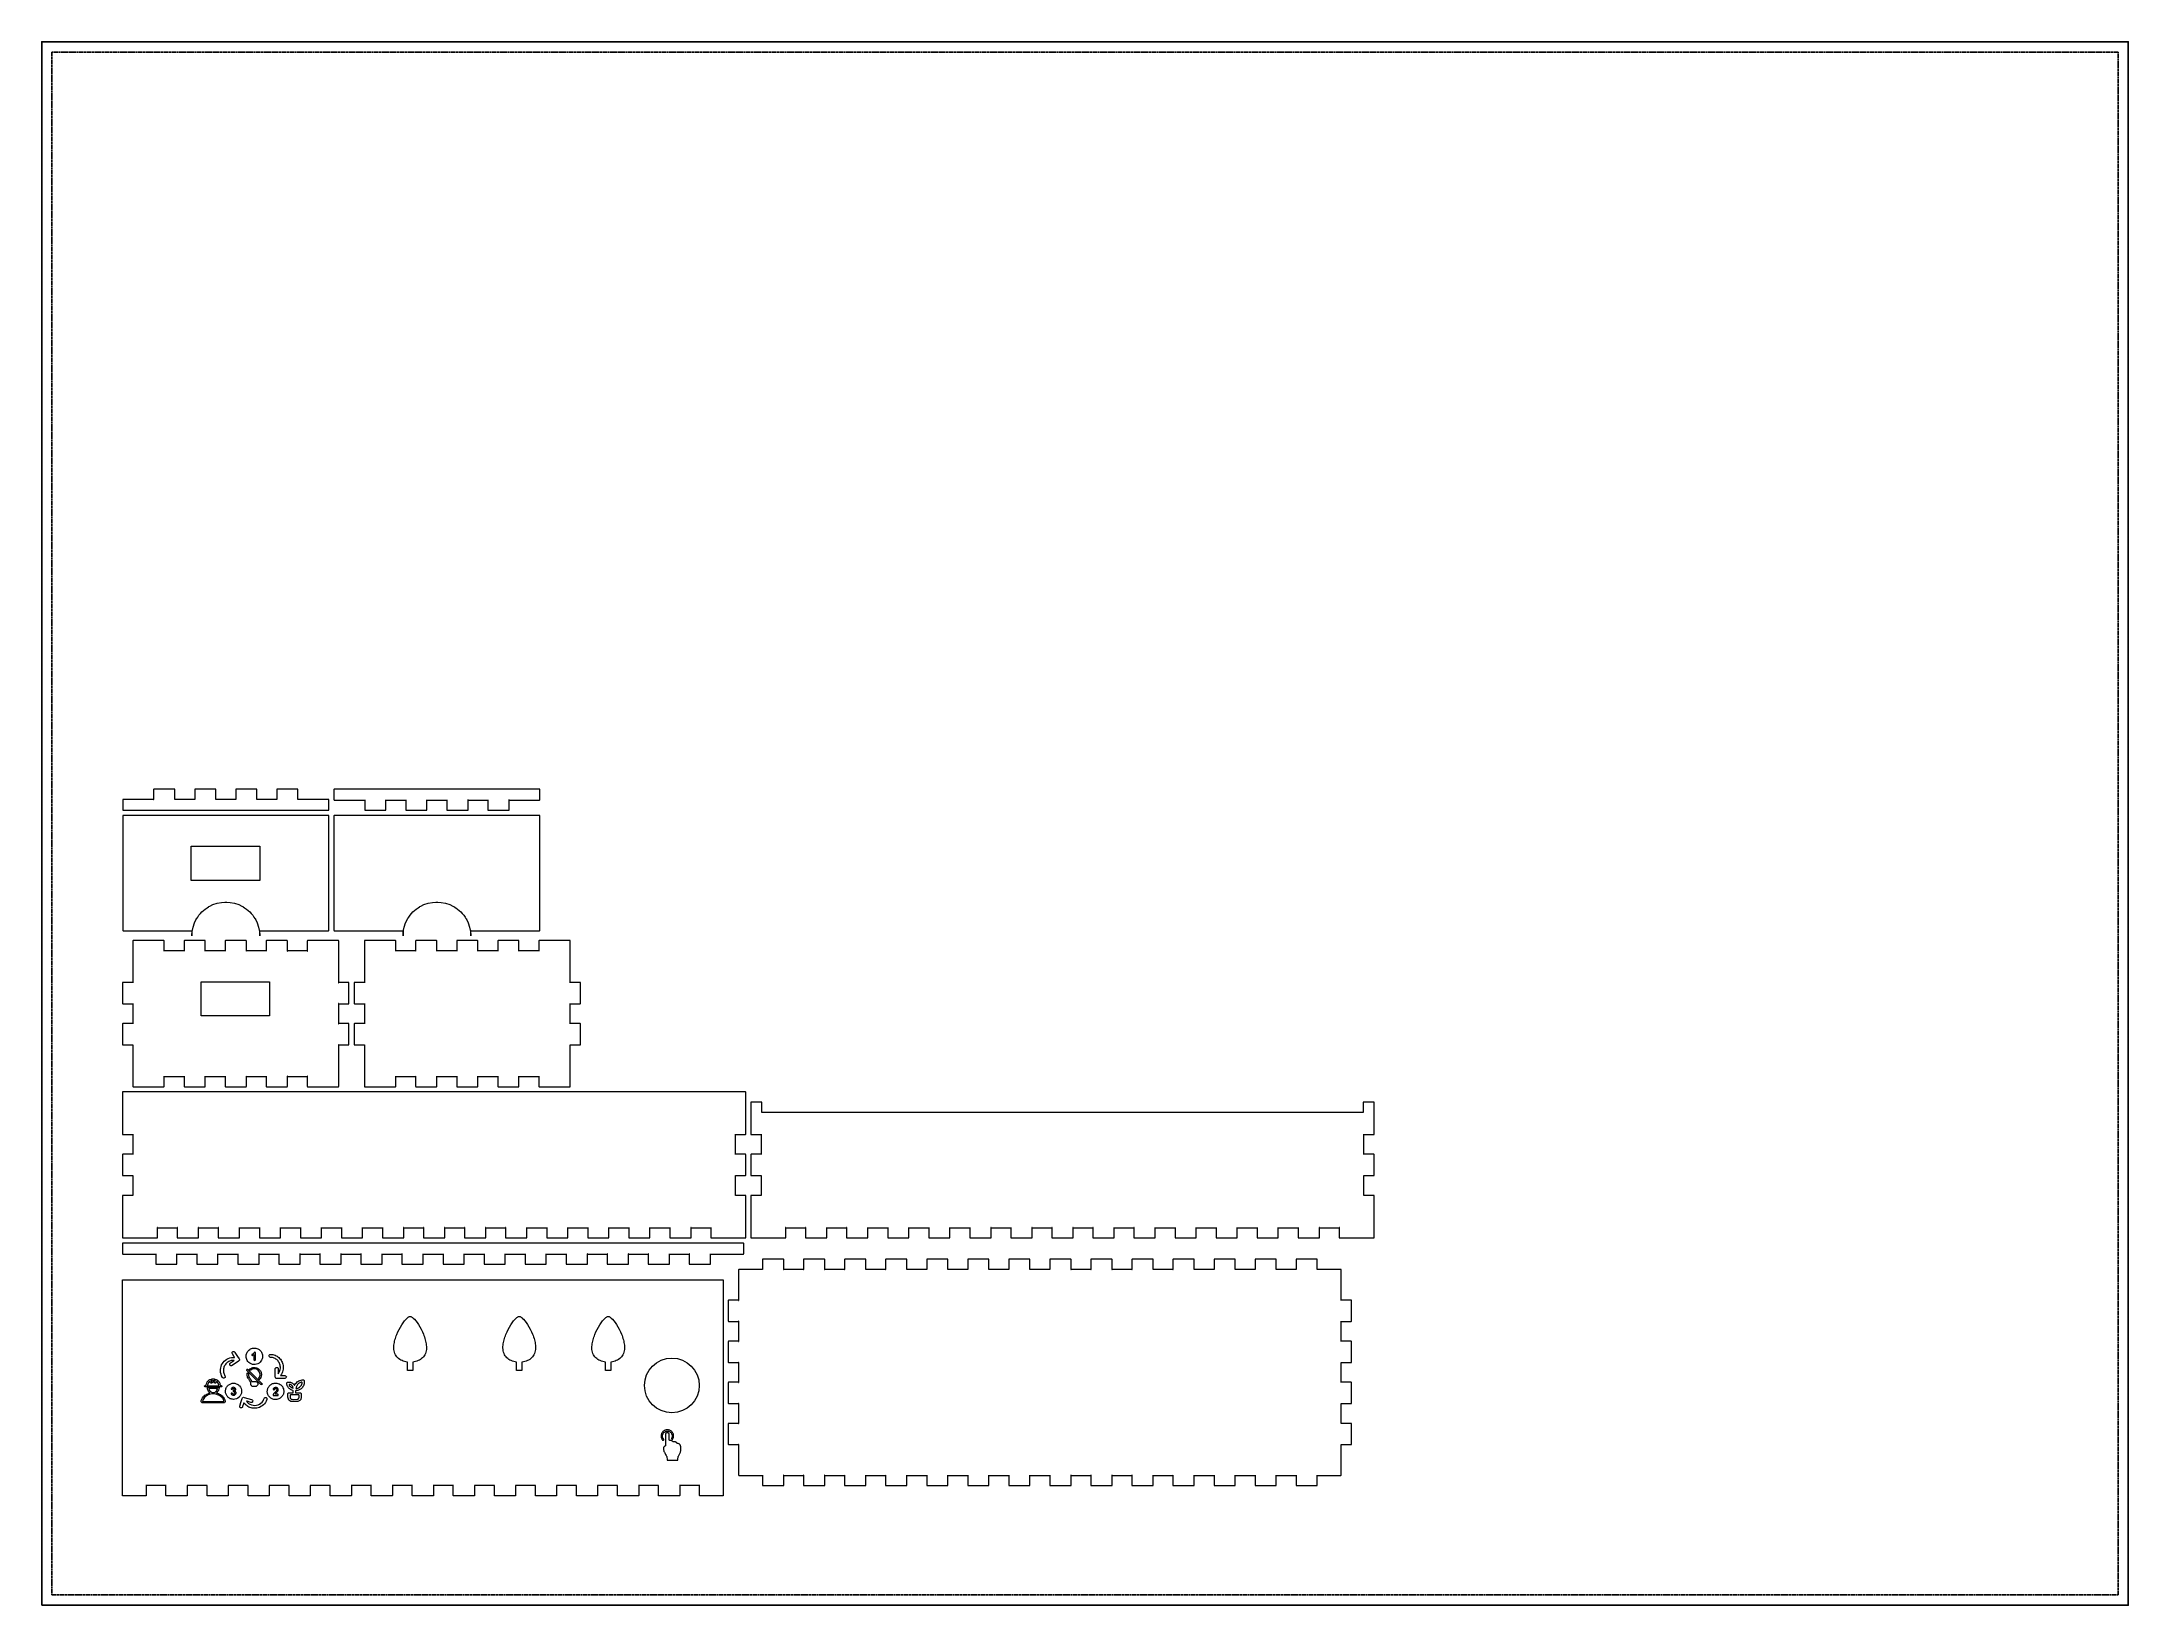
# Model space of a CAD drawing. Header units: millimetres. Extents: x 0 to 610, y 0 to 457.
import ezdxf

# ---------------------------------------------------------------- set-up
doc = ezdxf.new("R2010")
doc.units = ezdxf.units.MM
doc.header["$LTSCALE"] = 0.05
doc.linetypes.add('Dotted', pattern=[15, 12, -3])
doc.layers.get('0').update_dxf_attribs({"plot": 0})
doc.layers.add('CUT', color=1, linetype='Continuous', lineweight=0)
doc.layers.add('ETCH', color=5, linetype='Continuous', lineweight=0)

msp = doc.modelspace()

# ---------------------------------------------------------------- linework, layer by layer
msp.add_lwpolyline([(0, 0), (610, 0), (610, 457), (0, 457)], close=True)
at = {"linetype": 'Dotted'}
msp.add_lwpolyline([(3, 3), (607, 3), (607, 454), (3, 454)], close=True, dxfattribs=at)
at = {"layer": 'CUT'}
for p, q in [((32.75, 238.53), (32.72, 238.48)), ((32.72, 238.48), (32.72, 238.46)), ((32.72, 238.46), (32.72, 235.56)), ((32.8, 238.56), (32.75, 238.53)), ((32.82, 238.56), (32.8, 238.56)), ((38.82, 238.56), (32.82, 238.56)), ((38.84, 238.56), (38.82, 238.56)), ((38.89, 238.53), (38.84, 238.56)), ((38.92, 238.48), (38.89, 238.53)), ((38.92, 238.46), (38.92, 238.48)), ((38.92, 235.56), (38.92, 238.46)), ((44.75, 238.53), (44.72, 238.48)), ((44.72, 238.48), (44.72, 238.46)), ((44.72, 238.46), (44.72, 235.56)), ((44.8, 238.56), (44.75, 238.53)), ((44.82, 238.56), (44.8, 238.56)), ((50.82, 238.56), (44.82, 238.56)), ((50.84, 238.56), (50.82, 238.56)), ((50.89, 238.53), (50.84, 238.56)), ((50.92, 238.48), (50.89, 238.53)), ((50.92, 238.46), (50.92, 238.48)), ((50.92, 235.56), (50.92, 238.46)), ((56.75, 238.53), (56.72, 238.48)), ((56.72, 238.48), (56.72, 238.46)), ((56.72, 238.46), (56.72, 235.56)), ((56.8, 238.56), (56.75, 238.53)), ((56.82, 238.56), (56.8, 238.56)), ((62.82, 238.56), (56.82, 238.56)), ((62.84, 238.56), (62.82, 238.56)), ((62.89, 238.53), (62.84, 238.56)), ((62.92, 238.48), (62.89, 238.53)), ((62.92, 238.46), (62.92, 238.48)), ((62.92, 235.56), (62.92, 238.46)), ((68.75, 238.53), (68.72, 238.48)), ((68.72, 238.48), (68.72, 238.46)), ((68.72, 238.46), (68.72, 235.56)), ((68.8, 238.56), (68.75, 238.53)), ((68.82, 238.56), (68.8, 238.56)), ((74.82, 238.56), (68.82, 238.56)), ((74.84, 238.56), (74.82, 238.56)), ((74.89, 238.53), (74.84, 238.56)), ((74.92, 238.48), (74.89, 238.53)), ((74.92, 238.46), (74.92, 238.48)), ((74.92, 235.56), (74.92, 238.46)), ((85.45, 238.53), (85.42, 238.48)), ((85.42, 238.48), (85.42, 238.46)), ((85.42, 238.46), (85.42, 235.46)), ((85.5, 238.56), (85.45, 238.53)), ((85.52, 238.56), (85.5, 238.56)), ((145.52, 238.56), (85.52, 238.56)), ((145.54, 238.56), (145.52, 238.56)), ((145.59, 238.53), (145.54, 238.56)), ((145.62, 238.48), (145.59, 238.53)), ((145.62, 238.46), (145.62, 238.48)), ((145.62, 235.46), (145.62, 238.46)), ((23.75, 235.53), (23.72, 235.48)), ((23.72, 235.48), (23.72, 235.46)), ((23.72, 235.46), (23.72, 232.46)), ((23.72, 232.46), (23.72, 232.44)), ((23.72, 232.44), (23.75, 232.39)), ((23.8, 235.56), (23.75, 235.53)), ((23.75, 232.39), (23.8, 232.36)), ((23.82, 235.56), (23.8, 235.56)), ((23.8, 232.36), (23.82, 232.36)), ((32.72, 235.56), (23.82, 235.56)), ((23.82, 232.36), (83.82, 232.36)), ((23.82, 232.36), (23.82, 232.36)), ((32.72, 235.56), (32.72, 235.55)), ((32.73, 235.56), (32.72, 235.56)), ((32.72, 235.55), (32.74, 235.52)), ((32.76, 235.55), (32.73, 235.56)), ((32.74, 235.52), (32.76, 235.52)), ((32.76, 235.52), (32.76, 235.55)), ((38.91, 235.56), (38.88, 235.55)), ((38.88, 235.55), (38.88, 235.52)), ((38.88, 235.52), (38.91, 235.52)), ((38.92, 235.56), (38.91, 235.56)), ((38.91, 235.52), (38.92, 235.55)), ((44.72, 235.56), (38.92, 235.56)), ((38.92, 235.55), (38.92, 235.56)), ((44.72, 235.56), (44.72, 235.55)), ((44.73, 235.56), (44.72, 235.56)), ((44.72, 235.55), (44.74, 235.52)), ((44.76, 235.55), (44.73, 235.56)), ((44.74, 235.52), (44.76, 235.52)), ((44.76, 235.52), (44.76, 235.55)), ((50.91, 235.56), (50.88, 235.55)), ((50.88, 235.55), (50.88, 235.52)), ((50.88, 235.52), (50.91, 235.52)), ((50.92, 235.56), (50.91, 235.56)), ((50.91, 235.52), (50.92, 235.55)), ((56.72, 235.56), (50.92, 235.56)), ((50.92, 235.55), (50.92, 235.56)), ((56.72, 235.56), (56.72, 235.55)), ((56.73, 235.56), (56.72, 235.56)), ((56.72, 235.55), (56.74, 235.52)), ((56.76, 235.55), (56.73, 235.56)), ((56.74, 235.52), (56.76, 235.52)), ((56.76, 235.52), (56.76, 235.55)), ((62.91, 235.56), (62.88, 235.55)), ((62.88, 235.55), (62.88, 235.52)), ((62.88, 235.52), (62.91, 235.52)), ((62.92, 235.56), (62.91, 235.56)), ((62.91, 235.52), (62.92, 235.55)), ((68.72, 235.56), (62.92, 235.56)), ((62.92, 235.55), (62.92, 235.56)), ((68.72, 235.56), (68.72, 235.55)), ((68.73, 235.56), (68.72, 235.56)), ((68.72, 235.55), (68.74, 235.52)), ((68.76, 235.55), (68.73, 235.56)), ((68.74, 235.52), (68.76, 235.52)), ((68.76, 235.52), (68.76, 235.55)), ((74.91, 235.56), (74.88, 235.55)), ((74.88, 235.55), (74.88, 235.52)), ((74.88, 235.52), (74.91, 235.52)), ((74.92, 235.56), (74.91, 235.56)), ((74.91, 235.52), (74.92, 235.55)), ((83.82, 235.56), (74.92, 235.56)), ((74.92, 235.55), (74.92, 235.56)), ((83.84, 235.56), (83.82, 235.56)), ((83.82, 232.36), (83.84, 232.36)), ((83.89, 235.53), (83.84, 235.56)), ((83.84, 232.36), (83.89, 232.39)), ((83.92, 235.48), (83.89, 235.53)), ((83.89, 232.39), (83.92, 232.44)), ((83.92, 235.46), (83.92, 235.48)), ((83.92, 232.46), (83.92, 235.46)), ((83.92, 232.44), (83.92, 232.46)), ((85.42, 235.46), (85.42, 235.44)), ((85.42, 235.44), (85.45, 235.39)), ((85.45, 235.39), (85.5, 235.36)), ((85.5, 235.36), (85.52, 235.36)), ((85.52, 235.36), (94.42, 235.36)), ((85.52, 235.36), (85.52, 235.36)), ((94.44, 235.4), (94.42, 235.37)), ((94.42, 235.37), (94.42, 235.36)), ((94.42, 235.36), (94.43, 235.36)), ((94.42, 235.36), (94.42, 232.46)), ((94.42, 232.46), (94.42, 232.44)), ((94.42, 232.44), (94.45, 232.39)), ((94.43, 235.36), (94.46, 235.38)), ((94.46, 235.4), (94.44, 235.4)), ((94.45, 232.39), (94.5, 232.36)), ((94.46, 235.38), (94.46, 235.4)), ((94.5, 232.36), (94.52, 232.36)), ((94.52, 232.36), (100.52, 232.36)), ((100.52, 232.36), (100.54, 232.36)), ((100.54, 232.36), (100.59, 232.39)), ((100.61, 235.4), (100.58, 235.4)), ((100.58, 235.4), (100.58, 235.38)), ((100.58, 235.38), (100.61, 235.36)), ((100.59, 232.39), (100.62, 232.44)), ((100.62, 235.37), (100.61, 235.4)), ((100.61, 235.36), (100.62, 235.36)), ((100.62, 235.36), (100.62, 235.37)), ((100.62, 232.46), (100.62, 235.36)), ((100.62, 235.36), (106.42, 235.36)), ((100.62, 232.44), (100.62, 232.46)), ((106.44, 235.4), (106.42, 235.37)), ((106.42, 235.37), (106.42, 235.36)), ((106.42, 235.36), (106.43, 235.36)), ((106.42, 235.36), (106.42, 232.46)), ((106.42, 232.46), (106.42, 232.44)), ((106.42, 232.44), (106.45, 232.39)), ((106.43, 235.36), (106.46, 235.38)), ((106.46, 235.4), (106.44, 235.4)), ((106.45, 232.39), (106.51, 232.36)), ((106.46, 235.38), (106.46, 235.4)), ((106.51, 232.36), (106.52, 232.36)), ((106.52, 232.36), (112.52, 232.36)), ((112.52, 232.36), (112.54, 232.36)), ((112.54, 232.36), (112.59, 232.39)), ((112.61, 235.4), (112.58, 235.4)), ((112.58, 235.4), (112.58, 235.38)), ((112.58, 235.38), (112.61, 235.36)), ((112.59, 232.39), (112.62, 232.44)), ((112.62, 235.37), (112.61, 235.4)), ((112.61, 235.36), (112.62, 235.36)), ((112.62, 235.36), (112.62, 235.37)), ((112.62, 232.46), (112.62, 235.36)), ((112.62, 235.36), (118.42, 235.36)), ((112.62, 232.44), (112.62, 232.46)), ((118.44, 235.4), (118.42, 235.37)), ((118.42, 235.37), (118.42, 235.36)), ((118.42, 235.36), (118.43, 235.36)), ((118.42, 235.36), (118.42, 232.46)), ((118.42, 232.46), (118.42, 232.44)), ((118.42, 232.44), (118.45, 232.39)), ((118.43, 235.36), (118.46, 235.38)), ((118.46, 235.4), (118.44, 235.4)), ((118.45, 232.39), (118.5, 232.36)), ((118.46, 235.38), (118.46, 235.4)), ((118.5, 232.36), (118.52, 232.36)), ((118.52, 232.36), (124.52, 232.36)), ((124.52, 232.36), (124.54, 232.36)), ((124.54, 232.36), (124.59, 232.39)), ((124.61, 235.4), (124.58, 235.4)), ((124.58, 235.4), (124.58, 235.38)), ((124.58, 235.38), (124.61, 235.36)), ((124.59, 232.39), (124.62, 232.44)), ((124.62, 235.37), (124.61, 235.4)), ((124.61, 235.36), (124.62, 235.36)), ((124.62, 235.36), (124.62, 235.37)), ((124.62, 232.46), (124.62, 235.36)), ((124.62, 235.36), (130.42, 235.36)), ((124.62, 232.44), (124.62, 232.46)), ((130.44, 235.4), (130.42, 235.37)), ((130.42, 235.37), (130.42, 235.36)), ((130.42, 235.36), (130.43, 235.36)), ((130.42, 235.36), (130.42, 232.46)), ((130.42, 232.46), (130.42, 232.44)), ((130.42, 232.44), (130.45, 232.39)), ((130.43, 235.36), (130.46, 235.38)), ((130.46, 235.4), (130.44, 235.4)), ((130.45, 232.39), (130.5, 232.36)), ((130.46, 235.38), (130.46, 235.4)), ((130.5, 232.36), (130.52, 232.36)), ((130.52, 232.36), (136.52, 232.36)), ((136.52, 232.36), (136.54, 232.36)), ((136.54, 232.36), (136.59, 232.39)), ((136.59, 235.4), (136.58, 235.38)), ((136.58, 235.38), (136.61, 235.36)), ((136.61, 235.4), (136.59, 235.4)), ((136.59, 232.39), (136.62, 232.44)), ((136.62, 235.37), (136.61, 235.4)), ((136.61, 235.36), (136.62, 235.36)), ((136.62, 235.36), (136.62, 235.37)), ((136.62, 232.46), (136.62, 235.36)), ((136.62, 235.36), (145.52, 235.36)), ((136.62, 232.44), (136.62, 232.46)), ((145.52, 235.36), (145.54, 235.36)), ((145.54, 235.36), (145.59, 235.39)), ((145.59, 235.39), (145.62, 235.44)), ((145.62, 235.44), (145.62, 235.46)), ((23.75, 230.83), (23.72, 230.78)), ((23.72, 230.78), (23.72, 230.76)), ((23.72, 230.76), (23.72, 197.26)), ((23.8, 230.86), (23.75, 230.83)), ((23.82, 230.86), (23.8, 230.86)), ((83.82, 230.86), (23.82, 230.86)), ((83.84, 230.86), (83.82, 230.86)), ((83.89, 230.83), (83.84, 230.86)), ((83.92, 230.78), (83.89, 230.83)), ((83.92, 230.76), (83.92, 230.78)), ((83.92, 197.26), (83.92, 230.76)), ((85.45, 230.83), (85.42, 230.78)), ((85.42, 230.78), (85.42, 230.76)), ((85.42, 230.76), (85.42, 197.26)), ((85.5, 230.86), (85.45, 230.83)), ((85.52, 230.86), (85.5, 230.86)), ((145.52, 230.86), (85.52, 230.86)), ((145.54, 230.86), (145.52, 230.86)), ((145.59, 230.83), (145.54, 230.86)), ((145.62, 230.78), (145.59, 230.83)), ((145.62, 230.76), (145.62, 230.78)), ((145.62, 197.26), (145.62, 230.76)), ((43.72, 221.86), (63.72, 221.86)), ((43.72, 211.86), (43.72, 221.86)), ((63.72, 221.86), (63.72, 211.86)), ((63.72, 211.86), (43.72, 211.86)), ((45.59, 201.14), (45.97, 201.66)), ((45.97, 201.66), (46.38, 202.16)), ((46.38, 202.16), (46.82, 202.64)), ((46.82, 202.64), (47.29, 203.08)), ((47.29, 203.08), (47.79, 203.49)), ((47.79, 203.49), (48.32, 203.87)), ((48.32, 203.87), (48.73, 204.13)), ((48.73, 204.13), (48.87, 204.21)), ((48.87, 204.21), (49.15, 204.37)), ((49.15, 204.37), (50.04, 204.78)), ((50.04, 204.78), (51.26, 205.2)), ((51.26, 205.2), (52.53, 205.45)), ((52.53, 205.45), (53.5, 205.54)), ((53.5, 205.54), (53.82, 205.54)), ((53.82, 205.54), (54.14, 205.54)), ((54.14, 205.54), (55.12, 205.45)), ((55.12, 205.45), (56.38, 205.2)), ((56.38, 205.2), (57.61, 204.78)), ((57.61, 204.78), (58.49, 204.37)), ((58.49, 204.37), (58.77, 204.21)), ((58.77, 204.21), (58.91, 204.13)), ((58.91, 204.13), (59.32, 203.87)), ((59.32, 203.87), (59.85, 203.49)), ((59.85, 203.49), (60.35, 203.08)), ((60.35, 203.08), (60.82, 202.64)), ((60.82, 202.64), (61.26, 202.16)), ((61.26, 202.16), (61.67, 201.66)), ((61.67, 201.66), (62.05, 201.14)), ((107.29, 201.14), (107.67, 201.66)), ((107.67, 201.66), (108.08, 202.16)), ((108.08, 202.16), (108.52, 202.64)), ((108.52, 202.64), (108.99, 203.08)), ((108.99, 203.08), (109.49, 203.49)), ((109.49, 203.49), (110.02, 203.87)), ((110.02, 203.87), (110.43, 204.13)), ((110.43, 204.13), (110.57, 204.21)), ((110.57, 204.21), (110.85, 204.37)), ((110.85, 204.37), (111.74, 204.78)), ((111.74, 204.78), (112.96, 205.2)), ((112.96, 205.2), (114.23, 205.45)), ((114.23, 205.45), (115.2, 205.54)), ((115.2, 205.54), (115.52, 205.54)), ((115.52, 205.54), (115.84, 205.54)), ((115.84, 205.54), (116.82, 205.45)), ((116.82, 205.45), (118.08, 205.2)), ((118.08, 205.2), (119.31, 204.78)), ((119.31, 204.78), (120.19, 204.37)), ((120.19, 204.37), (120.47, 204.21)), ((120.47, 204.21), (120.61, 204.13)), ((120.61, 204.13), (121.02, 203.87)), ((121.02, 203.87), (121.55, 203.49)), ((121.55, 203.49), (122.05, 203.08)), ((122.05, 203.08), (122.52, 202.64)), ((122.52, 202.64), (122.96, 202.16)), ((122.96, 202.16), (123.38, 201.66)), ((123.38, 201.66), (123.75, 201.14)), ((23.72, 197.26), (23.72, 197.24)), ((23.72, 197.24), (23.75, 197.19)), ((23.75, 197.19), (23.8, 197.16)), ((23.8, 197.16), (23.82, 197.16)), ((23.82, 197.16), (43.82, 197.16)), ((23.82, 197.16), (23.82, 197.16)), ((43.82, 197.16), (43.84, 197.16)), ((43.84, 197.16), (43.89, 197.19)), ((43.89, 197.19), (43.92, 197.24)), ((43.92, 197.24), (43.92, 197.26)), ((43.92, 197.26), (43.92, 195.64)), ((43.92, 195.96), (44.01, 196.93)), ((43.92, 195.64), (43.92, 195.96)), ((44.01, 196.93), (44.26, 198.2)), ((44.26, 198.2), (44.67, 199.42)), ((44.67, 199.42), (45.09, 200.31)), ((45.09, 200.31), (45.25, 200.59)), ((45.25, 200.59), (45.33, 200.73)), ((45.33, 200.73), (45.59, 201.14)), ((62.05, 201.14), (62.31, 200.73)), ((62.31, 200.73), (62.4, 200.59)), ((62.4, 200.59), (62.56, 200.31)), ((62.56, 200.31), (62.97, 199.42)), ((62.97, 199.42), (63.38, 198.2)), ((63.38, 198.2), (63.64, 196.93)), ((63.64, 196.93), (63.72, 195.96)), ((63.72, 195.64), (63.72, 197.26)), ((63.72, 197.26), (63.72, 197.24)), ((63.72, 197.24), (63.75, 197.19)), ((63.72, 195.96), (63.72, 195.64)), ((63.75, 197.19), (63.8, 197.16)), ((63.8, 197.16), (63.82, 197.16)), ((63.82, 197.16), (83.82, 197.16)), ((83.82, 197.16), (83.84, 197.16)), ((83.84, 197.16), (83.89, 197.19)), ((83.89, 197.19), (83.92, 197.24)), ((83.92, 197.24), (83.92, 197.26)), ((85.42, 197.26), (85.42, 197.24)), ((85.42, 197.24), (85.45, 197.19)), ((85.45, 197.19), (85.5, 197.16)), ((85.5, 197.16), (85.52, 197.16)), ((85.52, 197.16), (105.52, 197.16)), ((85.52, 197.16), (85.52, 197.16)), ((105.52, 197.16), (105.54, 197.16)), ((105.54, 197.16), (105.59, 197.19)), ((105.59, 197.19), (105.62, 197.24)), ((105.62, 197.24), (105.62, 197.26)), ((105.62, 197.26), (105.62, 195.64)), ((105.62, 195.96), (105.71, 196.93)), ((105.62, 195.64), (105.62, 195.96)), ((105.71, 196.93), (105.96, 198.2)), ((105.96, 198.2), (106.37, 199.42)), ((106.37, 199.42), (106.79, 200.31)), ((106.79, 200.31), (106.95, 200.59)), ((106.95, 200.59), (107.03, 200.73)), ((107.03, 200.73), (107.29, 201.14)), ((123.75, 201.14), (124.01, 200.73)), ((124.01, 200.73), (124.1, 200.59)), ((124.1, 200.59), (124.26, 200.31)), ((124.26, 200.31), (124.67, 199.42)), ((124.67, 199.42), (125.08, 198.2)), ((125.08, 198.2), (125.34, 196.93)), ((125.34, 196.93), (125.42, 195.96)), ((125.42, 195.64), (125.42, 197.26)), ((125.42, 197.26), (125.42, 197.24)), ((125.42, 197.24), (125.45, 197.19)), ((125.42, 195.96), (125.42, 195.64)), ((125.45, 197.19), (125.5, 197.16)), ((125.5, 197.16), (125.52, 197.16)), ((125.52, 197.16), (145.52, 197.16)), ((145.52, 197.16), (145.54, 197.16)), ((145.54, 197.16), (145.59, 197.19)), ((145.59, 197.19), (145.62, 197.24)), ((145.62, 197.24), (145.62, 197.26)), ((26.65, 194.23), (26.62, 194.18)), ((26.62, 194.18), (26.62, 194.16)), ((26.62, 194.16), (26.62, 191.16)), ((26.62, 191.16), (26.62, 182.01)), ((26.71, 194.26), (26.65, 194.23)), ((26.72, 194.26), (26.71, 194.26)), ((35.72, 194.26), (26.72, 194.26)), ((35.74, 194.26), (35.72, 194.26)), ((35.79, 194.23), (35.74, 194.26)), ((35.81, 191.26), (35.78, 191.25)), ((35.78, 191.25), (35.79, 191.22)), ((35.82, 194.18), (35.79, 194.23)), ((35.79, 191.22), (35.81, 191.22)), ((35.82, 191.26), (35.81, 191.26)), ((35.81, 191.22), (35.82, 191.25)), ((35.82, 194.16), (35.82, 194.18)), ((35.82, 191.26), (35.82, 194.16)), ((41.62, 191.26), (35.82, 191.26)), ((35.82, 191.25), (35.82, 191.26)), ((41.65, 194.23), (41.62, 194.18)), ((41.62, 194.18), (41.62, 194.16)), ((41.62, 194.16), (41.62, 191.26)), ((41.62, 191.26), (41.62, 191.25)), ((41.63, 191.26), (41.62, 191.26)), ((41.62, 191.25), (41.64, 191.22)), ((41.66, 191.25), (41.63, 191.26)), ((41.64, 191.22), (41.66, 191.22)), ((41.71, 194.26), (41.65, 194.23)), ((41.66, 191.22), (41.66, 191.25)), ((41.72, 194.26), (41.71, 194.26)), ((47.72, 194.26), (41.72, 194.26)), ((47.74, 194.26), (47.72, 194.26)), ((47.79, 194.23), (47.74, 194.26)), ((47.81, 191.26), (47.78, 191.25)), ((47.78, 191.25), (47.79, 191.22)), ((47.82, 194.18), (47.79, 194.23)), ((47.79, 191.22), (47.81, 191.22)), ((47.82, 191.26), (47.81, 191.26)), ((47.81, 191.22), (47.82, 191.25)), ((47.82, 194.16), (47.82, 194.18)), ((47.82, 191.26), (47.82, 194.16)), ((53.62, 191.26), (47.82, 191.26)), ((47.82, 191.25), (47.82, 191.26)), ((53.65, 194.23), (53.62, 194.18)), ((53.62, 194.18), (53.62, 194.16)), ((53.62, 194.16), (53.62, 191.26)), ((53.62, 191.26), (53.62, 191.25)), ((53.63, 191.26), (53.62, 191.26)), ((53.62, 191.25), (53.64, 191.22)), ((53.66, 191.25), (53.63, 191.26)), ((53.64, 191.22), (53.66, 191.22)), ((53.71, 194.26), (53.65, 194.23)), ((53.66, 191.22), (53.66, 191.25)), ((53.72, 194.26), (53.71, 194.26)), ((59.72, 194.26), (53.72, 194.26)), ((59.74, 194.26), (59.72, 194.26)), ((59.79, 194.23), (59.74, 194.26)), ((59.81, 191.26), (59.78, 191.25)), ((59.78, 191.25), (59.79, 191.22)), ((59.82, 194.18), (59.79, 194.23)), ((59.79, 191.22), (59.81, 191.22)), ((59.82, 191.26), (59.81, 191.26)), ((59.81, 191.22), (59.82, 191.25)), ((59.82, 194.16), (59.82, 194.18)), ((59.82, 191.26), (59.82, 194.16)), ((65.62, 191.26), (59.82, 191.26)), ((59.82, 191.25), (59.82, 191.26)), ((65.65, 194.23), (65.62, 194.18)), ((65.62, 194.18), (65.62, 194.16)), ((65.62, 194.16), (65.62, 191.26)), ((65.62, 191.26), (65.62, 191.25)), ((65.63, 191.26), (65.62, 191.26)), ((65.62, 191.25), (65.64, 191.22)), ((65.66, 191.25), (65.63, 191.26)), ((65.64, 191.22), (65.66, 191.22)), ((65.71, 194.26), (65.65, 194.23)), ((65.66, 191.22), (65.66, 191.25)), ((65.72, 194.26), (65.71, 194.26)), ((71.72, 194.26), (65.72, 194.26)), ((71.74, 194.26), (71.72, 194.26)), ((71.79, 194.23), (71.74, 194.26)), ((71.81, 191.26), (71.78, 191.25)), ((71.78, 191.25), (71.79, 191.22)), ((71.82, 194.18), (71.79, 194.23)), ((71.79, 191.22), (71.81, 191.22)), ((71.82, 191.26), (71.81, 191.26)), ((71.81, 191.22), (71.82, 191.25)), ((71.82, 194.16), (71.82, 194.18)), ((71.82, 191.26), (71.82, 194.16)), ((77.62, 191.26), (71.82, 191.26)), ((71.82, 191.25), (71.82, 191.26)), ((77.65, 194.23), (77.62, 194.18)), ((77.62, 194.18), (77.62, 194.16)), ((77.62, 194.16), (77.62, 191.26)), ((77.62, 191.26), (77.62, 191.25)), ((77.63, 191.26), (77.62, 191.26)), ((77.62, 191.25), (77.64, 191.22)), ((77.66, 191.25), (77.63, 191.26)), ((77.64, 191.22), (77.66, 191.22)), ((77.71, 194.26), (77.65, 194.23)), ((77.66, 191.22), (77.66, 191.25)), ((77.72, 194.26), (77.71, 194.26)), ((86.72, 194.26), (77.72, 194.26)), ((86.74, 194.26), (86.72, 194.26)), ((86.79, 194.23), (86.74, 194.26)), ((86.82, 194.18), (86.79, 194.23)), ((86.82, 194.16), (86.82, 194.18)), ((86.82, 191.16), (86.82, 194.16)), ((86.82, 182.01), (86.82, 191.16)), ((94.35, 194.23), (94.32, 194.18)), ((94.32, 194.18), (94.32, 194.16)), ((94.32, 194.16), (94.32, 191.16)), ((94.32, 191.16), (94.32, 182.01)), ((94.4, 194.26), (94.35, 194.23)), ((94.42, 194.26), (94.4, 194.26)), ((103.42, 194.26), (94.42, 194.26)), ((103.44, 194.26), (103.42, 194.26)), ((103.49, 194.23), (103.44, 194.26)), ((103.51, 191.26), (103.48, 191.25)), ((103.48, 191.25), (103.49, 191.22)), ((103.52, 194.18), (103.49, 194.23)), ((103.49, 191.22), (103.51, 191.22)), ((103.52, 191.26), (103.51, 191.26)), ((103.51, 191.22), (103.52, 191.25)), ((103.52, 194.16), (103.52, 194.18)), ((103.52, 191.26), (103.52, 194.16)), ((109.32, 191.26), (103.52, 191.26)), ((103.52, 191.25), (103.52, 191.26)), ((109.35, 194.23), (109.32, 194.18)), ((109.32, 194.18), (109.32, 194.16)), ((109.32, 194.16), (109.32, 191.26)), ((109.32, 191.26), (109.32, 191.25)), ((109.33, 191.26), (109.32, 191.26)), ((109.32, 191.25), (109.34, 191.22)), ((109.36, 191.25), (109.33, 191.26)), ((109.34, 191.22), (109.36, 191.22)), ((109.4, 194.26), (109.35, 194.23)), ((109.36, 191.22), (109.36, 191.25)), ((109.42, 194.26), (109.4, 194.26)), ((115.42, 194.26), (109.42, 194.26)), ((115.44, 194.26), (115.42, 194.26)), ((115.49, 194.23), (115.44, 194.26)), ((115.51, 191.26), (115.48, 191.25)), ((115.48, 191.25), (115.48, 191.22)), ((115.48, 191.22), (115.51, 191.22)), ((115.52, 194.18), (115.49, 194.23)), ((115.52, 191.26), (115.51, 191.26)), ((115.51, 191.22), (115.52, 191.25)), ((115.52, 194.16), (115.52, 194.18)), ((115.52, 191.26), (115.52, 194.16)), ((121.32, 191.26), (115.52, 191.26)), ((115.52, 191.25), (115.52, 191.26)), ((121.35, 194.23), (121.32, 194.18)), ((121.32, 194.18), (121.32, 194.16)), ((121.32, 194.16), (121.32, 191.26)), ((121.32, 191.26), (121.32, 191.25)), ((121.33, 191.26), (121.32, 191.26)), ((121.32, 191.25), (121.34, 191.22)), ((121.36, 191.25), (121.33, 191.26)), ((121.34, 191.22), (121.36, 191.22)), ((121.4, 194.26), (121.35, 194.23)), ((121.36, 191.22), (121.36, 191.25)), ((121.42, 194.26), (121.4, 194.26)), ((127.42, 194.26), (121.42, 194.26)), ((127.44, 194.26), (127.42, 194.26)), ((127.49, 194.23), (127.44, 194.26)), ((127.51, 191.26), (127.48, 191.25)), ((127.48, 191.25), (127.48, 191.22)), ((127.48, 191.22), (127.51, 191.22)), ((127.52, 194.18), (127.49, 194.23)), ((127.52, 191.26), (127.51, 191.26)), ((127.51, 191.22), (127.52, 191.25)), ((127.52, 194.16), (127.52, 194.18)), ((127.52, 191.26), (127.52, 194.16)), ((133.32, 191.26), (127.52, 191.26)), ((127.52, 191.25), (127.52, 191.26)), ((133.35, 194.23), (133.32, 194.18)), ((133.32, 194.18), (133.32, 194.16)), ((133.32, 194.16), (133.32, 191.26)), ((133.32, 191.26), (133.32, 191.25)), ((133.33, 191.26), (133.32, 191.26)), ((133.32, 191.25), (133.34, 191.22)), ((133.36, 191.25), (133.33, 191.26)), ((133.34, 191.22), (133.36, 191.22)), ((133.41, 194.26), (133.35, 194.23)), ((133.36, 191.22), (133.36, 191.25)), ((133.42, 194.26), (133.41, 194.26)), ((139.42, 194.26), (133.42, 194.26)), ((139.44, 194.26), (139.42, 194.26)), ((139.49, 194.23), (139.44, 194.26)), ((139.51, 191.26), (139.48, 191.25)), ((139.48, 191.25), (139.49, 191.22)), ((139.52, 194.18), (139.49, 194.23)), ((139.49, 191.22), (139.51, 191.22)), ((139.52, 191.26), (139.51, 191.26)), ((139.51, 191.22), (139.52, 191.25)), ((139.52, 194.16), (139.52, 194.18)), ((139.52, 191.26), (139.52, 194.16)), ((145.32, 191.26), (139.52, 191.26)), ((139.52, 191.25), (139.52, 191.26)), ((145.35, 194.23), (145.32, 194.18)), ((145.32, 194.18), (145.32, 194.16)), ((145.32, 194.16), (145.32, 191.26)), ((145.32, 191.26), (145.32, 191.25)), ((145.33, 191.26), (145.32, 191.26)), ((145.32, 191.25), (145.34, 191.22)), ((145.36, 191.25), (145.33, 191.26)), ((145.34, 191.22), (145.36, 191.22)), ((145.41, 194.26), (145.35, 194.23)), ((145.36, 191.22), (145.36, 191.25)), ((145.42, 194.26), (145.41, 194.26)), ((154.42, 194.26), (145.42, 194.26)), ((154.44, 194.26), (154.42, 194.26)), ((154.49, 194.23), (154.44, 194.26)), ((154.52, 194.18), (154.49, 194.23)), ((154.52, 194.16), (154.52, 194.18)), ((154.52, 191.16), (154.52, 194.16)), ((154.52, 182.01), (154.52, 191.16)), ((23.65, 181.98), (23.62, 181.93)), ((23.62, 181.93), (23.62, 181.91)), ((23.62, 181.91), (23.62, 175.91)), ((23.7, 182.01), (23.65, 181.98)), ((23.72, 182.01), (23.7, 182.01)), ((26.62, 182.01), (23.72, 182.01)), ((26.62, 182.01), (26.62, 182)), ((26.63, 182.01), (26.62, 182.01)), ((26.62, 182), (26.64, 181.97)), ((26.66, 182), (26.63, 182.01)), ((26.64, 181.97), (26.66, 181.97)), ((26.66, 181.97), (26.66, 182)), ((46.63, 182.25), (66.63, 182.25)), ((46.63, 172.25), (46.63, 182.25)), ((66.63, 182.25), (66.63, 172.25)), ((86.81, 182.01), (86.78, 182)), ((86.78, 182), (86.79, 181.97)), ((86.79, 181.97), (86.81, 181.97)), ((86.82, 182.01), (86.81, 182.01)), ((86.81, 181.97), (86.82, 182)), ((89.72, 182.01), (86.82, 182.01)), ((86.82, 182), (86.82, 182.01)), ((89.74, 182.01), (89.72, 182.01)), ((89.79, 181.98), (89.74, 182.01)), ((89.82, 181.93), (89.79, 181.98)), ((89.82, 181.91), (89.82, 181.93)), ((89.82, 175.91), (89.82, 181.91)), ((91.35, 181.98), (91.32, 181.93)), ((91.32, 181.93), (91.32, 181.91)), ((91.32, 181.91), (91.32, 175.91)), ((91.4, 182.01), (91.35, 181.98)), ((91.42, 182.01), (91.4, 182.01)), ((94.32, 182.01), (91.42, 182.01)), ((94.32, 182.01), (94.32, 182)), ((94.33, 182.01), (94.32, 182.01)), ((94.32, 182), (94.34, 181.97)), ((94.36, 182), (94.33, 182.01)), ((94.34, 181.97), (94.36, 181.97)), ((94.36, 181.97), (94.36, 182)), ((154.51, 182.01), (154.48, 182)), ((154.48, 182), (154.49, 181.97)), ((154.49, 181.97), (154.51, 181.97)), ((154.52, 182.01), (154.51, 182.01)), ((154.51, 181.97), (154.52, 182)), ((157.42, 182.01), (154.52, 182.01)), ((154.52, 182), (154.52, 182.01)), ((157.44, 182.01), (157.42, 182.01)), ((157.49, 181.98), (157.44, 182.01)), ((157.52, 181.93), (157.49, 181.98)), ((157.52, 181.91), (157.52, 181.93)), ((157.52, 175.91), (157.52, 181.91)), ((23.62, 175.91), (23.62, 175.89)), ((23.62, 175.89), (23.65, 175.84)), ((23.65, 175.84), (23.7, 175.81)), ((23.7, 175.81), (23.72, 175.81)), ((23.72, 175.81), (26.62, 175.81)), ((26.64, 175.85), (26.62, 175.82)), ((26.62, 175.82), (26.62, 175.81)), ((26.62, 175.81), (26.63, 175.81)), ((26.62, 175.81), (26.62, 170.01)), ((26.63, 175.81), (26.66, 175.83)), ((26.66, 175.85), (26.64, 175.85)), ((26.66, 175.83), (26.66, 175.85)), ((66.63, 172.25), (46.63, 172.25)), ((86.79, 175.85), (86.78, 175.83)), ((86.78, 175.83), (86.81, 175.81)), ((86.81, 175.85), (86.79, 175.85)), ((86.82, 175.82), (86.81, 175.85)), ((86.81, 175.81), (86.82, 175.81)), ((86.82, 175.81), (86.82, 175.82)), ((86.82, 170.01), (86.82, 175.81)), ((86.82, 175.81), (89.72, 175.81)), ((89.72, 175.81), (89.74, 175.81)), ((89.74, 175.81), (89.79, 175.84)), ((89.79, 175.84), (89.82, 175.89)), ((89.82, 175.89), (89.82, 175.91)), ((91.32, 175.91), (91.32, 175.89)), ((91.32, 175.89), (91.35, 175.84)), ((91.35, 175.84), (91.4, 175.81)), ((91.4, 175.81), (91.42, 175.81)), ((91.42, 175.81), (94.32, 175.81)), ((94.34, 175.85), (94.32, 175.82)), ((94.32, 175.82), (94.32, 175.81)), ((94.32, 175.81), (94.33, 175.81)), ((94.32, 175.81), (94.32, 170.01)), ((94.33, 175.81), (94.36, 175.83)), ((94.36, 175.85), (94.34, 175.85)), ((94.36, 175.83), (94.36, 175.85)), ((154.49, 175.85), (154.48, 175.83)), ((154.48, 175.83), (154.51, 175.81)), ((154.51, 175.85), (154.49, 175.85)), ((154.52, 175.82), (154.51, 175.85)), ((154.51, 175.81), (154.52, 175.81)), ((154.52, 175.81), (154.52, 175.82)), ((154.52, 170.01), (154.52, 175.81)), ((154.52, 175.81), (157.42, 175.81)), ((157.42, 175.81), (157.44, 175.81)), ((157.44, 175.81), (157.49, 175.84)), ((157.49, 175.84), (157.52, 175.89)), ((157.52, 175.89), (157.52, 175.91)), ((23.65, 169.98), (23.62, 169.93)), ((23.62, 169.93), (23.62, 169.91)), ((23.62, 169.91), (23.62, 163.91)), ((23.7, 170.01), (23.65, 169.98)), ((23.72, 170.01), (23.7, 170.01)), ((26.62, 170.01), (23.72, 170.01)), ((26.62, 170.01), (26.62, 170)), ((26.63, 170.01), (26.62, 170.01)), ((26.62, 170), (26.64, 169.97)), ((26.66, 170), (26.63, 170.01)), ((26.64, 169.97), (26.66, 169.97)), ((26.66, 169.97), (26.66, 170)), ((86.81, 170.01), (86.78, 170)), ((86.78, 170), (86.79, 169.97)), ((86.79, 169.97), (86.81, 169.97)), ((86.82, 170.01), (86.81, 170.01)), ((86.81, 169.97), (86.82, 170)), ((89.72, 170.01), (86.82, 170.01)), ((86.82, 170), (86.82, 170.01)), ((89.74, 170.01), (89.72, 170.01)), ((89.79, 169.98), (89.74, 170.01)), ((89.82, 169.93), (89.79, 169.98)), ((89.82, 169.91), (89.82, 169.93)), ((89.82, 163.91), (89.82, 169.91)), ((91.35, 169.98), (91.32, 169.93)), ((91.32, 169.93), (91.32, 169.91)), ((91.32, 169.91), (91.32, 163.91)), ((91.4, 170.01), (91.35, 169.98)), ((91.42, 170.01), (91.4, 170.01)), ((94.32, 170.01), (91.42, 170.01)), ((94.32, 170.01), (94.32, 170)), ((94.33, 170.01), (94.32, 170.01)), ((94.32, 170), (94.34, 169.97)), ((94.36, 170), (94.33, 170.01)), ((94.34, 169.97), (94.36, 169.97)), ((94.36, 169.97), (94.36, 170)), ((154.51, 170.01), (154.48, 170)), ((154.48, 170), (154.49, 169.97)), ((154.49, 169.97), (154.51, 169.97)), ((154.52, 170.01), (154.51, 170.01)), ((154.51, 169.97), (154.52, 170)), ((157.42, 170.01), (154.52, 170.01)), ((154.52, 170), (154.52, 170.01)), ((157.44, 170.01), (157.42, 170.01)), ((157.49, 169.98), (157.44, 170.01)), ((157.52, 169.93), (157.49, 169.98)), ((157.52, 169.91), (157.52, 169.93)), ((157.52, 163.91), (157.52, 169.91)), ((23.62, 163.91), (23.62, 163.89)), ((23.62, 163.89), (23.65, 163.84)), ((23.65, 163.84), (23.7, 163.81)), ((23.7, 163.81), (23.72, 163.81)), ((23.72, 163.81), (26.62, 163.81)), ((26.64, 163.85), (26.62, 163.82)), ((26.62, 163.82), (26.62, 163.81)), ((26.62, 163.81), (26.63, 163.81)), ((26.62, 163.81), (26.62, 154.66)), ((26.63, 163.81), (26.66, 163.83)), ((26.66, 163.85), (26.64, 163.85)), ((26.66, 163.83), (26.66, 163.85)), ((86.79, 163.85), (86.78, 163.83)), ((86.78, 163.83), (86.81, 163.81)), ((86.81, 163.85), (86.79, 163.85)), ((86.82, 163.82), (86.81, 163.85)), ((86.81, 163.81), (86.82, 163.81)), ((86.82, 163.81), (86.82, 163.82)), ((86.82, 154.66), (86.82, 163.81)), ((86.82, 163.81), (89.72, 163.81)), ((89.72, 163.81), (89.74, 163.81)), ((89.74, 163.81), (89.79, 163.84)), ((89.79, 163.84), (89.82, 163.89)), ((89.82, 163.89), (89.82, 163.91)), ((91.32, 163.91), (91.32, 163.89)), ((91.32, 163.89), (91.35, 163.84)), ((91.35, 163.84), (91.4, 163.81)), ((91.4, 163.81), (91.42, 163.81)), ((91.42, 163.81), (94.32, 163.81)), ((94.34, 163.85), (94.32, 163.82)), ((94.32, 163.82), (94.32, 163.81)), ((94.32, 163.81), (94.33, 163.81)), ((94.32, 163.81), (94.32, 154.66)), ((94.33, 163.81), (94.36, 163.83)), ((94.36, 163.85), (94.34, 163.85)), ((94.36, 163.83), (94.36, 163.85)), ((154.49, 163.85), (154.48, 163.83)), ((154.48, 163.83), (154.51, 163.81)), ((154.51, 163.85), (154.49, 163.85)), ((154.52, 163.82), (154.51, 163.85)), ((154.51, 163.81), (154.52, 163.81)), ((154.52, 163.81), (154.52, 163.82)), ((154.52, 154.66), (154.52, 163.81)), ((154.52, 163.81), (157.42, 163.81)), ((157.42, 163.81), (157.44, 163.81)), ((157.44, 163.81), (157.49, 163.84)), ((157.49, 163.84), (157.52, 163.89)), ((157.52, 163.89), (157.52, 163.91)), ((26.62, 154.66), (26.62, 151.66)), ((35.79, 154.6), (35.78, 154.57)), ((35.78, 154.57), (35.81, 154.56)), ((35.81, 154.6), (35.79, 154.6)), ((35.82, 154.57), (35.81, 154.6)), ((35.81, 154.56), (35.82, 154.56)), ((35.82, 154.56), (35.82, 154.57)), ((35.82, 151.66), (35.82, 154.56)), ((35.82, 154.56), (41.62, 154.56)), ((41.64, 154.6), (41.62, 154.57)), ((41.62, 154.57), (41.62, 154.56)), ((41.62, 154.56), (41.63, 154.56)), ((41.62, 154.56), (41.62, 151.66)), ((41.63, 154.56), (41.66, 154.57)), ((41.66, 154.6), (41.64, 154.6)), ((41.66, 154.57), (41.66, 154.6)), ((47.79, 154.6), (47.78, 154.57)), ((47.78, 154.57), (47.81, 154.56)), ((47.81, 154.6), (47.79, 154.6)), ((47.82, 154.57), (47.81, 154.6)), ((47.81, 154.56), (47.82, 154.56)), ((47.82, 154.56), (47.82, 154.57)), ((47.82, 151.66), (47.82, 154.56)), ((47.82, 154.56), (53.62, 154.56)), ((53.64, 154.6), (53.62, 154.57)), ((53.62, 154.57), (53.62, 154.56)), ((53.62, 154.56), (53.63, 154.56)), ((53.62, 154.56), (53.62, 151.66)), ((53.63, 154.56), (53.66, 154.57)), ((53.66, 154.6), (53.64, 154.6)), ((53.66, 154.57), (53.66, 154.6)), ((59.79, 154.6), (59.78, 154.57)), ((59.78, 154.57), (59.81, 154.56)), ((59.81, 154.6), (59.79, 154.6)), ((59.82, 154.57), (59.81, 154.6)), ((59.81, 154.56), (59.82, 154.56)), ((59.82, 154.56), (59.82, 154.57)), ((59.82, 151.66), (59.82, 154.56)), ((59.82, 154.56), (65.62, 154.56)), ((65.64, 154.6), (65.62, 154.57)), ((65.62, 154.57), (65.62, 154.56)), ((65.62, 154.56), (65.63, 154.56)), ((65.62, 154.56), (65.62, 151.66)), ((65.63, 154.56), (65.66, 154.57)), ((65.66, 154.6), (65.64, 154.6)), ((65.66, 154.57), (65.66, 154.6)), ((71.79, 154.6), (71.78, 154.57)), ((71.78, 154.57), (71.81, 154.56)), ((71.81, 154.6), (71.79, 154.6)), ((71.82, 154.57), (71.81, 154.6)), ((71.81, 154.56), (71.82, 154.56)), ((71.82, 154.56), (71.82, 154.57)), ((71.82, 151.66), (71.82, 154.56)), ((71.82, 154.56), (77.62, 154.56)), ((77.64, 154.6), (77.62, 154.57)), ((77.62, 154.57), (77.62, 154.56)), ((77.62, 154.56), (77.63, 154.56)), ((77.62, 154.56), (77.62, 151.66)), ((77.63, 154.56), (77.66, 154.57)), ((77.66, 154.6), (77.64, 154.6)), ((77.66, 154.57), (77.66, 154.6)), ((86.82, 151.66), (86.82, 154.66)), ((94.32, 154.66), (94.32, 151.66)), ((103.49, 154.6), (103.48, 154.57)), ((103.48, 154.57), (103.51, 154.56)), ((103.51, 154.6), (103.49, 154.6)), ((103.52, 154.57), (103.51, 154.6)), ((103.51, 154.56), (103.52, 154.56)), ((103.52, 154.56), (103.52, 154.57)), ((103.52, 151.66), (103.52, 154.56)), ((103.52, 154.56), (109.32, 154.56)), ((109.34, 154.6), (109.32, 154.57)), ((109.32, 154.57), (109.32, 154.56)), ((109.32, 154.56), (109.33, 154.56)), ((109.32, 154.56), (109.32, 151.66)), ((109.33, 154.56), (109.36, 154.57)), ((109.36, 154.6), (109.34, 154.6)), ((109.36, 154.57), (109.36, 154.6)), ((115.51, 154.6), (115.48, 154.6)), ((115.48, 154.6), (115.48, 154.57)), ((115.48, 154.57), (115.51, 154.56)), ((115.52, 154.57), (115.51, 154.6)), ((115.51, 154.56), (115.52, 154.56)), ((115.52, 154.56), (115.52, 154.57)), ((115.52, 151.66), (115.52, 154.56)), ((115.52, 154.56), (121.32, 154.56)), ((121.34, 154.6), (121.32, 154.57)), ((121.32, 154.57), (121.32, 154.56)), ((121.32, 154.56), (121.33, 154.56)), ((121.32, 154.56), (121.32, 151.66)), ((121.33, 154.56), (121.36, 154.57)), ((121.36, 154.6), (121.34, 154.6)), ((121.36, 154.57), (121.36, 154.6)), ((127.51, 154.6), (127.48, 154.6)), ((127.48, 154.6), (127.48, 154.57)), ((127.48, 154.57), (127.51, 154.56)), ((127.52, 154.57), (127.51, 154.6)), ((127.51, 154.56), (127.52, 154.56)), ((127.52, 154.56), (127.52, 154.57)), ((127.52, 151.66), (127.52, 154.56)), ((127.52, 154.56), (133.32, 154.56)), ((133.34, 154.6), (133.32, 154.57)), ((133.32, 154.57), (133.32, 154.56)), ((133.32, 154.56), (133.33, 154.56)), ((133.32, 154.56), (133.32, 151.66)), ((133.33, 154.56), (133.36, 154.57)), ((133.36, 154.6), (133.34, 154.6)), ((133.36, 154.57), (133.36, 154.6)), ((139.49, 154.6), (139.48, 154.57)), ((139.48, 154.57), (139.51, 154.56)), ((139.51, 154.6), (139.49, 154.6)), ((139.52, 154.57), (139.51, 154.6)), ((139.51, 154.56), (139.52, 154.56)), ((139.52, 154.56), (139.52, 154.57)), ((139.52, 151.66), (139.52, 154.56)), ((139.52, 154.56), (145.32, 154.56)), ((145.34, 154.6), (145.32, 154.57)), ((145.32, 154.57), (145.32, 154.56)), ((145.32, 154.56), (145.33, 154.56)), ((145.32, 154.56), (145.32, 151.66)), ((145.33, 154.56), (145.36, 154.57)), ((145.36, 154.6), (145.34, 154.6)), ((145.36, 154.57), (145.36, 154.6)), ((154.52, 151.66), (154.52, 154.66)), ((23.65, 150.03), (23.62, 149.98)), ((23.62, 149.98), (23.62, 149.96)), ((23.62, 149.96), (23.62, 146.96)), ((23.62, 146.96), (23.62, 137.71)), ((23.7, 150.06), (23.65, 150.03)), ((23.72, 150.06), (23.7, 150.06)), ((26.72, 150.06), (23.72, 150.06)), ((26.62, 151.66), (26.62, 151.64)), ((26.62, 151.64), (26.65, 151.59)), ((26.65, 151.59), (26.71, 151.56)), ((26.71, 151.56), (26.72, 151.56)), ((26.72, 151.56), (35.72, 151.56)), ((26.72, 151.56), (26.72, 151.56)), ((202.72, 150.06), (26.72, 150.06)), ((35.72, 151.56), (35.74, 151.56)), ((35.74, 151.56), (35.79, 151.59)), ((35.79, 151.59), (35.82, 151.64)), ((35.82, 151.64), (35.82, 151.66)), ((41.62, 151.66), (41.62, 151.64)), ((41.62, 151.64), (41.65, 151.59)), ((41.65, 151.59), (41.71, 151.56)), ((41.71, 151.56), (41.72, 151.56)), ((41.72, 151.56), (47.72, 151.56)), ((47.72, 151.56), (47.74, 151.56)), ((47.74, 151.56), (47.79, 151.59)), ((47.79, 151.59), (47.82, 151.64)), ((47.82, 151.64), (47.82, 151.66)), ((53.62, 151.66), (53.62, 151.64)), ((53.62, 151.64), (53.65, 151.59)), ((53.65, 151.59), (53.71, 151.56)), ((53.71, 151.56), (53.72, 151.56)), ((53.72, 151.56), (59.72, 151.56)), ((59.72, 151.56), (59.74, 151.56)), ((59.74, 151.56), (59.79, 151.59)), ((59.79, 151.59), (59.82, 151.64)), ((59.82, 151.64), (59.82, 151.66)), ((65.62, 151.66), (65.62, 151.64)), ((65.62, 151.64), (65.65, 151.59)), ((65.65, 151.59), (65.71, 151.56)), ((65.71, 151.56), (65.72, 151.56)), ((65.72, 151.56), (71.72, 151.56)), ((71.72, 151.56), (71.74, 151.56)), ((71.74, 151.56), (71.79, 151.59)), ((71.79, 151.59), (71.82, 151.64)), ((71.82, 151.64), (71.82, 151.66)), ((77.62, 151.66), (77.62, 151.64)), ((77.62, 151.64), (77.65, 151.59)), ((77.65, 151.59), (77.71, 151.56)), ((77.71, 151.56), (77.72, 151.56)), ((77.72, 151.56), (86.72, 151.56)), ((86.72, 151.56), (86.74, 151.56)), ((86.74, 151.56), (86.79, 151.59)), ((86.79, 151.59), (86.82, 151.64)), ((86.82, 151.64), (86.82, 151.66)), ((94.32, 151.66), (94.32, 151.64)), ((94.32, 151.64), (94.35, 151.59)), ((94.35, 151.59), (94.4, 151.56)), ((94.4, 151.56), (94.42, 151.56)), ((94.42, 151.56), (103.42, 151.56)), ((94.42, 151.56), (94.42, 151.56)), ((103.42, 151.56), (103.44, 151.56)), ((103.44, 151.56), (103.49, 151.59)), ((103.49, 151.59), (103.52, 151.64)), ((103.52, 151.64), (103.52, 151.66)), ((109.32, 151.66), (109.32, 151.64)), ((109.32, 151.64), (109.35, 151.59)), ((109.35, 151.59), (109.4, 151.56)), ((109.4, 151.56), (109.42, 151.56)), ((109.42, 151.56), (115.42, 151.56)), ((115.42, 151.56), (115.44, 151.56)), ((115.44, 151.56), (115.49, 151.59)), ((115.49, 151.59), (115.52, 151.64)), ((115.52, 151.64), (115.52, 151.66)), ((121.32, 151.66), (121.32, 151.64)), ((121.32, 151.64), (121.35, 151.59)), ((121.35, 151.59), (121.4, 151.56)), ((121.4, 151.56), (121.42, 151.56)), ((121.42, 151.56), (127.42, 151.56)), ((127.42, 151.56), (127.44, 151.56)), ((127.44, 151.56), (127.49, 151.59)), ((127.49, 151.59), (127.52, 151.64)), ((127.52, 151.64), (127.52, 151.66)), ((133.32, 151.66), (133.32, 151.64)), ((133.32, 151.64), (133.35, 151.59)), ((133.35, 151.59), (133.41, 151.56)), ((133.41, 151.56), (133.42, 151.56)), ((133.42, 151.56), (139.42, 151.56)), ((139.42, 151.56), (139.44, 151.56)), ((139.44, 151.56), (139.49, 151.59)), ((139.49, 151.59), (139.52, 151.64)), ((139.52, 151.64), (139.52, 151.66)), ((145.32, 151.66), (145.32, 151.64)), ((145.32, 151.64), (145.35, 151.59)), ((145.35, 151.59), (145.41, 151.56)), ((145.41, 151.56), (145.42, 151.56)), ((145.42, 151.56), (154.42, 151.56)), ((154.42, 151.56), (154.44, 151.56)), ((154.44, 151.56), (154.49, 151.59)), ((154.49, 151.59), (154.52, 151.64)), ((154.52, 151.64), (154.52, 151.66)), ((205.72, 150.06), (202.72, 150.06)), ((205.74, 150.06), (205.72, 150.06)), ((205.79, 150.03), (205.74, 150.06)), ((205.82, 149.98), (205.79, 150.03)), ((205.82, 149.96), (205.82, 149.98)), ((205.82, 146.96), (205.82, 149.96)), ((205.82, 137.71), (205.82, 146.96)), ((207.35, 147.03), (207.32, 146.98)), ((207.32, 146.98), (207.32, 146.96)), ((207.32, 146.96), (207.32, 137.71)), ((207.4, 147.06), (207.35, 147.03)), ((207.42, 147.06), (207.4, 147.06)), ((210.42, 147.06), (207.42, 147.06)), ((210.44, 147.06), (210.42, 147.06)), ((210.49, 147.03), (210.44, 147.06)), ((210.52, 146.98), (210.49, 147.03)), ((210.52, 146.96), (210.52, 146.98)), ((210.52, 144.06), (210.52, 146.96)), ((386.35, 147.03), (386.32, 146.98)), ((386.32, 146.98), (386.32, 146.96)), ((386.32, 146.96), (386.32, 144.06)), ((386.41, 147.06), (386.35, 147.03)), ((386.42, 147.06), (386.41, 147.06)), ((389.42, 147.06), (386.42, 147.06)), ((389.44, 147.06), (389.42, 147.06)), ((389.49, 147.03), (389.44, 147.06)), ((389.52, 146.98), (389.49, 147.03)), ((389.52, 146.96), (389.52, 146.98)), ((389.52, 137.71), (389.52, 146.96)), ((210.51, 144.06), (210.48, 144.05)), ((210.48, 144.05), (210.48, 144.02)), ((210.48, 144.02), (210.51, 144.02)), ((210.52, 144.06), (210.51, 144.06)), ((210.51, 144.02), (210.52, 144.05)), ((386.32, 144.06), (210.52, 144.06)), ((210.52, 144.05), (210.52, 144.06)), ((386.32, 144.06), (386.32, 144.05)), ((386.33, 144.06), (386.32, 144.06)), ((386.32, 144.05), (386.34, 144.02)), ((386.36, 144.05), (386.33, 144.06)), ((386.34, 144.02), (386.36, 144.02)), ((386.36, 144.02), (386.36, 144.05)), ((23.62, 137.71), (23.62, 137.69)), ((23.62, 137.69), (23.65, 137.64)), ((23.65, 137.64), (23.7, 137.61)), ((23.7, 137.61), (23.72, 137.61)), ((23.72, 137.61), (26.62, 137.61)), ((26.64, 137.65), (26.62, 137.62)), ((26.62, 137.62), (26.62, 137.61)), ((26.62, 137.61), (26.63, 137.61)), ((26.62, 137.61), (26.62, 131.81)), ((26.63, 137.61), (26.66, 137.62)), ((26.66, 137.65), (26.64, 137.65)), ((26.66, 137.62), (26.66, 137.65)), ((202.81, 137.65), (202.78, 137.65)), ((202.78, 137.65), (202.78, 137.62)), ((202.78, 137.62), (202.81, 137.61)), ((202.82, 137.62), (202.81, 137.65)), ((202.81, 137.61), (202.82, 137.61)), ((202.82, 137.61), (202.82, 137.62)), ((202.82, 131.81), (202.82, 137.61)), ((202.82, 137.61), (205.72, 137.61)), ((205.72, 137.61), (205.74, 137.61)), ((205.74, 137.61), (205.79, 137.64)), ((205.79, 137.64), (205.82, 137.69)), ((205.82, 137.69), (205.82, 137.71)), ((207.32, 137.71), (207.32, 137.69)), ((207.32, 137.69), (207.35, 137.64)), ((207.35, 137.64), (207.4, 137.61)), ((207.4, 137.61), (207.42, 137.61)), ((207.42, 137.61), (210.32, 137.61)), ((210.34, 137.65), (210.32, 137.62)), ((210.32, 137.62), (210.32, 137.61)), ((210.32, 137.61), (210.33, 137.61)), ((210.32, 137.61), (210.32, 131.81)), ((210.33, 137.61), (210.36, 137.62)), ((210.36, 137.65), (210.34, 137.65)), ((210.36, 137.62), (210.36, 137.65)), ((386.51, 137.65), (386.48, 137.65)), ((386.48, 137.65), (386.48, 137.62)), ((386.48, 137.62), (386.51, 137.61)), ((386.52, 137.62), (386.51, 137.65)), ((386.51, 137.61), (386.52, 137.61)), ((386.52, 137.61), (386.52, 137.62)), ((386.52, 131.81), (386.52, 137.61)), ((386.52, 137.61), (389.42, 137.61)), ((389.42, 137.61), (389.44, 137.61)), ((389.44, 137.61), (389.49, 137.64)), ((389.49, 137.64), (389.52, 137.69)), ((389.52, 137.69), (389.52, 137.71)), ((23.65, 131.78), (23.62, 131.73)), ((23.62, 131.73), (23.62, 131.71)), ((23.62, 131.71), (23.62, 125.71)), ((23.7, 131.81), (23.65, 131.78)), ((23.72, 131.81), (23.7, 131.81)), ((26.62, 131.81), (23.72, 131.81)), ((26.62, 131.81), (26.62, 131.8)), ((26.63, 131.81), (26.62, 131.81)), ((26.62, 131.8), (26.64, 131.77)), ((26.66, 131.8), (26.63, 131.81)), ((26.64, 131.77), (26.66, 131.77)), ((26.66, 131.77), (26.66, 131.8)), ((202.81, 131.81), (202.78, 131.8)), ((202.78, 131.8), (202.78, 131.77)), ((202.78, 131.77), (202.81, 131.77)), ((202.82, 131.81), (202.81, 131.81)), ((202.81, 131.77), (202.82, 131.8)), ((205.72, 131.81), (202.82, 131.81)), ((202.82, 131.8), (202.82, 131.81)), ((205.74, 131.81), (205.72, 131.81)), ((205.79, 131.78), (205.74, 131.81)), ((205.82, 131.73), (205.79, 131.78)), ((205.82, 131.71), (205.82, 131.73)), ((205.82, 125.71), (205.82, 131.71)), ((207.35, 131.78), (207.32, 131.73)), ((207.32, 131.73), (207.32, 131.71)), ((207.32, 131.71), (207.32, 125.71)), ((207.4, 131.81), (207.35, 131.78)), ((207.42, 131.81), (207.4, 131.81)), ((210.32, 131.81), (207.42, 131.81)), ((210.32, 131.81), (210.32, 131.8)), ((210.33, 131.81), (210.32, 131.81)), ((210.32, 131.8), (210.34, 131.77)), ((210.36, 131.8), (210.33, 131.81)), ((210.34, 131.77), (210.36, 131.77)), ((210.36, 131.77), (210.36, 131.8)), ((386.51, 131.81), (386.48, 131.8)), ((386.48, 131.8), (386.48, 131.77)), ((386.48, 131.77), (386.51, 131.77)), ((386.52, 131.81), (386.51, 131.81)), ((386.51, 131.77), (386.52, 131.8)), ((389.42, 131.81), (386.52, 131.81)), ((386.52, 131.8), (386.52, 131.81)), ((389.44, 131.81), (389.42, 131.81)), ((389.49, 131.78), (389.44, 131.81)), ((389.52, 131.73), (389.49, 131.78)), ((389.52, 131.71), (389.52, 131.73)), ((389.52, 125.71), (389.52, 131.71)), ((23.62, 125.71), (23.62, 125.69)), ((23.62, 125.69), (23.65, 125.64)), ((23.65, 125.64), (23.7, 125.61)), ((23.7, 125.61), (23.72, 125.61)), ((23.72, 125.61), (26.62, 125.61)), ((26.64, 125.65), (26.62, 125.62)), ((26.62, 125.62), (26.62, 125.61)), ((26.62, 125.61), (26.63, 125.61)), ((26.62, 125.61), (26.62, 119.81)), ((26.63, 125.61), (26.66, 125.62)), ((26.66, 125.65), (26.64, 125.65)), ((26.66, 125.62), (26.66, 125.65)), ((202.81, 125.65), (202.78, 125.65)), ((202.78, 125.65), (202.78, 125.62)), ((202.78, 125.62), (202.81, 125.61)), ((202.82, 125.62), (202.81, 125.65)), ((202.81, 125.61), (202.82, 125.61)), ((202.82, 125.61), (202.82, 125.62)), ((202.82, 119.81), (202.82, 125.61)), ((202.82, 125.61), (205.72, 125.61)), ((205.72, 125.61), (205.74, 125.61)), ((205.74, 125.61), (205.79, 125.64)), ((205.79, 125.64), (205.82, 125.69)), ((205.82, 125.69), (205.82, 125.71)), ((207.32, 125.71), (207.32, 125.69)), ((207.32, 125.69), (207.35, 125.64)), ((207.35, 125.64), (207.4, 125.61)), ((207.4, 125.61), (207.42, 125.61)), ((207.42, 125.61), (210.32, 125.61)), ((210.34, 125.65), (210.32, 125.62)), ((210.32, 125.62), (210.32, 125.61)), ((210.32, 125.61), (210.33, 125.61)), ((210.32, 125.61), (210.32, 119.81)), ((210.33, 125.61), (210.36, 125.62)), ((210.36, 125.65), (210.34, 125.65)), ((210.36, 125.62), (210.36, 125.65)), ((386.51, 125.65), (386.48, 125.65)), ((386.48, 125.65), (386.48, 125.62)), ((386.48, 125.62), (386.51, 125.61)), ((386.52, 125.62), (386.51, 125.65)), ((386.51, 125.61), (386.52, 125.61)), ((386.52, 125.61), (386.52, 125.62)), ((386.52, 119.81), (386.52, 125.61)), ((386.52, 125.61), (389.42, 125.61)), ((389.42, 125.61), (389.44, 125.61)), ((389.44, 125.61), (389.49, 125.64)), ((389.49, 125.64), (389.52, 125.69)), ((389.52, 125.69), (389.52, 125.71)), ((23.65, 119.78), (23.62, 119.73)), ((23.62, 119.73), (23.62, 119.71)), ((23.62, 119.71), (23.62, 110.46)), ((23.7, 119.81), (23.65, 119.78)), ((23.72, 119.81), (23.7, 119.81)), ((26.62, 119.81), (23.72, 119.81)), ((26.62, 119.81), (26.62, 119.8)), ((26.63, 119.81), (26.62, 119.81)), ((26.62, 119.8), (26.64, 119.77)), ((26.66, 119.8), (26.63, 119.81)), ((26.64, 119.77), (26.66, 119.77)), ((26.66, 119.77), (26.66, 119.8)), ((202.81, 119.81), (202.78, 119.8)), ((202.78, 119.8), (202.78, 119.77)), ((202.78, 119.77), (202.81, 119.77)), ((202.82, 119.81), (202.81, 119.81)), ((202.81, 119.77), (202.82, 119.8)), ((205.72, 119.81), (202.82, 119.81)), ((202.82, 119.8), (202.82, 119.81)), ((205.74, 119.81), (205.72, 119.81)), ((205.79, 119.78), (205.74, 119.81)), ((205.82, 119.73), (205.79, 119.78)), ((205.82, 119.71), (205.82, 119.73)), ((205.82, 110.46), (205.82, 119.71)), ((207.35, 119.78), (207.32, 119.73)), ((207.32, 119.73), (207.32, 119.71)), ((207.32, 119.71), (207.32, 110.46)), ((207.4, 119.81), (207.35, 119.78)), ((207.42, 119.81), (207.4, 119.81)), ((210.32, 119.81), (207.42, 119.81)), ((210.32, 119.81), (210.32, 119.8)), ((210.33, 119.81), (210.32, 119.81)), ((210.32, 119.8), (210.34, 119.77)), ((210.36, 119.8), (210.33, 119.81)), ((210.34, 119.77), (210.36, 119.77)), ((210.36, 119.77), (210.36, 119.8)), ((386.51, 119.81), (386.48, 119.8)), ((386.48, 119.8), (386.48, 119.77)), ((386.48, 119.77), (386.51, 119.77)), ((386.52, 119.81), (386.51, 119.81)), ((386.51, 119.77), (386.52, 119.8)), ((389.42, 119.81), (386.52, 119.81)), ((386.52, 119.8), (386.52, 119.81)), ((389.44, 119.81), (389.42, 119.81)), ((389.49, 119.78), (389.44, 119.81)), ((389.52, 119.73), (389.49, 119.78)), ((389.52, 119.71), (389.52, 119.73)), ((389.52, 110.46), (389.52, 119.71)), ((23.62, 110.46), (23.62, 107.46)), ((33.81, 110.4), (33.78, 110.4)), ((33.78, 110.4), (33.78, 110.37)), ((33.78, 110.37), (33.81, 110.36)), ((33.82, 110.37), (33.81, 110.4)), ((33.81, 110.36), (33.82, 110.36)), ((33.82, 110.36), (33.82, 110.37)), ((33.82, 107.46), (33.82, 110.36)), ((33.82, 110.36), (39.62, 110.36)), ((39.64, 110.4), (39.62, 110.37)), ((39.62, 110.37), (39.62, 110.36)), ((39.62, 110.36), (39.63, 110.36)), ((39.62, 110.36), (39.62, 107.46)), ((39.63, 110.36), (39.66, 110.37)), ((39.66, 110.4), (39.64, 110.4)), ((39.66, 110.37), (39.66, 110.4)), ((45.81, 110.4), (45.78, 110.4)), ((45.78, 110.4), (45.78, 110.37)), ((45.78, 110.37), (45.81, 110.36)), ((45.82, 110.37), (45.81, 110.4)), ((45.81, 110.36), (45.82, 110.36)), ((45.82, 110.36), (45.82, 110.37)), ((45.82, 107.46), (45.82, 110.36)), ((45.82, 110.36), (51.62, 110.36)), ((51.64, 110.4), (51.62, 110.37)), ((51.62, 110.37), (51.62, 110.36)), ((51.62, 110.36), (51.63, 110.36)), ((51.62, 110.36), (51.62, 107.46)), ((51.63, 110.36), (51.66, 110.37)), ((51.66, 110.4), (51.64, 110.4)), ((51.66, 110.37), (51.66, 110.4)), ((57.81, 110.4), (57.78, 110.4)), ((57.78, 110.4), (57.78, 110.37)), ((57.78, 110.37), (57.81, 110.36)), ((57.82, 110.37), (57.81, 110.4)), ((57.81, 110.36), (57.82, 110.36)), ((57.82, 110.36), (57.82, 110.37)), ((57.82, 107.46), (57.82, 110.36)), ((57.82, 110.36), (63.62, 110.36)), ((63.64, 110.4), (63.62, 110.37)), ((63.62, 110.37), (63.62, 110.36)), ((63.62, 110.36), (63.63, 110.36)), ((63.62, 110.36), (63.62, 107.46)), ((63.63, 110.36), (63.66, 110.37)), ((63.66, 110.4), (63.64, 110.4)), ((63.66, 110.37), (63.66, 110.4)), ((69.81, 110.4), (69.78, 110.4)), ((69.78, 110.4), (69.78, 110.37)), ((69.78, 110.37), (69.81, 110.36)), ((69.82, 110.37), (69.81, 110.4)), ((69.81, 110.36), (69.82, 110.36)), ((69.82, 110.36), (69.82, 110.37)), ((69.82, 107.46), (69.82, 110.36)), ((69.82, 110.36), (75.62, 110.36)), ((75.64, 110.4), (75.62, 110.37)), ((75.62, 110.37), (75.62, 110.36)), ((75.62, 110.36), (75.63, 110.36)), ((75.62, 110.36), (75.62, 107.46)), ((75.63, 110.36), (75.66, 110.37)), ((75.66, 110.4), (75.64, 110.4)), ((75.66, 110.37), (75.66, 110.4)), ((81.81, 110.4), (81.78, 110.4)), ((81.78, 110.4), (81.78, 110.37)), ((81.78, 110.37), (81.81, 110.36)), ((81.82, 110.37), (81.81, 110.4)), ((81.81, 110.36), (81.82, 110.36)), ((81.82, 110.36), (81.82, 110.37)), ((81.82, 107.46), (81.82, 110.36)), ((81.82, 110.36), (87.62, 110.36)), ((87.64, 110.4), (87.62, 110.37)), ((87.62, 110.37), (87.62, 110.36)), ((87.62, 110.36), (87.63, 110.36)), ((87.62, 110.36), (87.62, 107.46)), ((87.63, 110.36), (87.66, 110.37)), ((87.66, 110.4), (87.64, 110.4)), ((87.66, 110.37), (87.66, 110.4)), ((93.79, 110.4), (93.78, 110.37)), ((93.78, 110.37), (93.81, 110.36)), ((93.81, 110.4), (93.79, 110.4)), ((93.82, 110.37), (93.81, 110.4)), ((93.81, 110.36), (93.82, 110.36)), ((93.82, 110.36), (93.82, 110.37)), ((93.82, 107.46), (93.82, 110.36)), ((93.82, 110.36), (99.62, 110.36)), ((99.64, 110.4), (99.62, 110.37)), ((99.62, 110.37), (99.62, 110.36)), ((99.62, 110.36), (99.63, 110.36)), ((99.62, 110.36), (99.62, 107.46)), ((99.63, 110.36), (99.66, 110.37)), ((99.66, 110.4), (99.64, 110.4)), ((99.66, 110.37), (99.66, 110.4)), ((105.81, 110.4), (105.78, 110.4)), ((105.78, 110.4), (105.78, 110.37)), ((105.78, 110.37), (105.81, 110.36)), ((105.82, 110.37), (105.81, 110.4)), ((105.81, 110.36), (105.82, 110.36)), ((105.82, 110.36), (105.82, 110.37)), ((105.82, 107.46), (105.82, 110.36)), ((105.82, 110.36), (111.62, 110.36)), ((111.64, 110.4), (111.62, 110.37)), ((111.62, 110.37), (111.62, 110.36)), ((111.62, 110.36), (111.63, 110.36)), ((111.62, 110.36), (111.62, 107.46)), ((111.63, 110.36), (111.66, 110.37)), ((111.66, 110.4), (111.64, 110.4)), ((111.66, 110.37), (111.66, 110.4)), ((117.81, 110.4), (117.78, 110.4)), ((117.78, 110.4), (117.78, 110.37)), ((117.78, 110.37), (117.81, 110.36)), ((117.82, 110.37), (117.81, 110.4)), ((117.81, 110.36), (117.82, 110.36)), ((117.82, 110.36), (117.82, 110.37)), ((117.82, 107.46), (117.82, 110.36)), ((117.82, 110.36), (123.62, 110.36)), ((123.64, 110.4), (123.62, 110.37)), ((123.62, 110.37), (123.62, 110.36)), ((123.62, 110.36), (123.63, 110.36)), ((123.62, 110.36), (123.62, 107.46)), ((123.63, 110.36), (123.66, 110.37)), ((123.66, 110.4), (123.64, 110.4)), ((123.66, 110.37), (123.66, 110.4)), ((129.79, 110.4), (129.78, 110.37)), ((129.78, 110.37), (129.81, 110.36)), ((129.81, 110.4), (129.79, 110.4)), ((129.82, 110.37), (129.81, 110.4)), ((129.81, 110.36), (129.82, 110.36)), ((129.82, 110.36), (129.82, 110.37)), ((129.82, 107.46), (129.82, 110.36)), ((129.82, 110.36), (135.62, 110.36)), ((135.64, 110.4), (135.62, 110.37)), ((135.62, 110.37), (135.62, 110.36)), ((135.62, 110.36), (135.63, 110.36)), ((135.62, 110.36), (135.62, 107.46)), ((135.63, 110.36), (135.66, 110.37)), ((135.66, 110.4), (135.64, 110.4)), ((135.66, 110.37), (135.66, 110.4)), ((141.79, 110.4), (141.78, 110.37)), ((141.78, 110.37), (141.81, 110.36)), ((141.81, 110.4), (141.79, 110.4)), ((141.82, 110.37), (141.81, 110.4)), ((141.81, 110.36), (141.82, 110.36)), ((141.82, 110.36), (141.82, 110.37)), ((141.82, 107.46), (141.82, 110.36)), ((141.82, 110.36), (147.62, 110.36)), ((147.64, 110.4), (147.62, 110.37)), ((147.62, 110.37), (147.62, 110.36)), ((147.62, 110.36), (147.63, 110.36)), ((147.62, 110.36), (147.62, 107.46)), ((147.63, 110.36), (147.66, 110.37)), ((147.66, 110.4), (147.64, 110.4)), ((147.66, 110.37), (147.66, 110.4)), ((153.79, 110.4), (153.78, 110.37)), ((153.78, 110.37), (153.81, 110.36)), ((153.81, 110.4), (153.79, 110.4)), ((153.82, 110.37), (153.81, 110.4)), ((153.81, 110.36), (153.82, 110.36)), ((153.82, 110.36), (153.82, 110.37)), ((153.82, 107.46), (153.82, 110.36)), ((153.82, 110.36), (159.62, 110.36)), ((159.64, 110.4), (159.62, 110.37)), ((159.62, 110.37), (159.62, 110.36)), ((159.62, 110.36), (159.63, 110.36)), ((159.62, 110.36), (159.62, 107.46)), ((159.63, 110.36), (159.66, 110.37)), ((159.66, 110.4), (159.64, 110.4)), ((159.66, 110.37), (159.66, 110.4)), ((165.81, 110.4), (165.78, 110.4)), ((165.78, 110.4), (165.78, 110.37)), ((165.78, 110.37), (165.81, 110.36)), ((165.82, 110.37), (165.81, 110.4)), ((165.81, 110.36), (165.82, 110.36)), ((165.82, 110.36), (165.82, 110.37)), ((165.82, 107.46), (165.82, 110.36)), ((165.82, 110.36), (171.62, 110.36)), ((171.64, 110.4), (171.62, 110.37)), ((171.62, 110.37), (171.62, 110.36)), ((171.62, 110.36), (171.63, 110.36)), ((171.62, 110.36), (171.62, 107.46)), ((171.63, 110.36), (171.66, 110.37)), ((171.66, 110.4), (171.64, 110.4)), ((171.66, 110.37), (171.66, 110.4)), ((177.79, 110.4), (177.78, 110.37)), ((177.78, 110.37), (177.81, 110.36)), ((177.81, 110.4), (177.79, 110.4)), ((177.82, 110.37), (177.81, 110.4)), ((177.81, 110.36), (177.82, 110.36)), ((177.82, 110.36), (177.82, 110.37)), ((177.82, 107.46), (177.82, 110.36)), ((177.82, 110.36), (183.62, 110.36)), ((183.64, 110.4), (183.62, 110.37)), ((183.62, 110.37), (183.62, 110.36)), ((183.62, 110.36), (183.63, 110.36)), ((183.62, 110.36), (183.62, 107.46)), ((183.63, 110.36), (183.66, 110.37)), ((183.66, 110.4), (183.64, 110.4)), ((183.66, 110.37), (183.66, 110.4)), ((189.79, 110.4), (189.78, 110.37)), ((189.78, 110.37), (189.81, 110.36)), ((189.81, 110.4), (189.79, 110.4)), ((189.82, 110.37), (189.81, 110.4)), ((189.81, 110.36), (189.82, 110.36)), ((189.82, 110.36), (189.82, 110.37)), ((189.82, 107.46), (189.82, 110.36)), ((189.82, 110.36), (195.62, 110.36)), ((195.64, 110.4), (195.62, 110.37)), ((195.62, 110.37), (195.62, 110.36)), ((195.62, 110.36), (195.63, 110.36)), ((195.62, 110.36), (195.62, 107.46)), ((195.63, 110.36), (195.66, 110.37)), ((195.66, 110.4), (195.64, 110.4)), ((195.66, 110.37), (195.66, 110.4)), ((205.82, 107.46), (205.82, 110.46)), ((207.32, 110.46), (207.32, 107.46)), ((217.51, 110.4), (217.48, 110.4)), ((217.48, 110.4), (217.48, 110.37)), ((217.48, 110.37), (217.51, 110.36)), ((217.52, 110.37), (217.51, 110.4)), ((217.51, 110.36), (217.52, 110.36)), ((217.52, 110.36), (217.52, 110.37)), ((217.52, 107.46), (217.52, 110.36)), ((217.52, 110.36), (223.32, 110.36)), ((223.34, 110.4), (223.32, 110.37)), ((223.32, 110.37), (223.32, 110.36)), ((223.32, 110.36), (223.33, 110.36)), ((223.32, 110.36), (223.32, 107.46)), ((223.33, 110.36), (223.36, 110.37)), ((223.36, 110.4), (223.34, 110.4)), ((223.36, 110.37), (223.36, 110.4)), ((229.51, 110.4), (229.48, 110.4)), ((229.48, 110.4), (229.48, 110.37)), ((229.48, 110.37), (229.51, 110.36)), ((229.52, 110.37), (229.51, 110.4)), ((229.51, 110.36), (229.52, 110.36)), ((229.52, 110.36), (229.52, 110.37)), ((229.52, 107.46), (229.52, 110.36)), ((229.52, 110.36), (235.32, 110.36)), ((235.34, 110.4), (235.32, 110.37)), ((235.32, 110.37), (235.32, 110.36)), ((235.32, 110.36), (235.33, 110.36)), ((235.32, 110.36), (235.32, 107.46)), ((235.33, 110.36), (235.36, 110.37)), ((235.36, 110.4), (235.34, 110.4)), ((235.36, 110.37), (235.36, 110.4)), ((241.51, 110.4), (241.48, 110.4)), ((241.48, 110.4), (241.48, 110.37)), ((241.48, 110.37), (241.51, 110.36)), ((241.52, 110.37), (241.51, 110.4)), ((241.51, 110.36), (241.52, 110.36)), ((241.52, 110.36), (241.52, 110.37)), ((241.52, 107.46), (241.52, 110.36)), ((241.52, 110.36), (247.32, 110.36)), ((247.34, 110.4), (247.32, 110.37)), ((247.32, 110.37), (247.32, 110.36)), ((247.32, 110.36), (247.33, 110.36)), ((247.32, 110.36), (247.32, 107.46)), ((247.33, 110.36), (247.36, 110.37)), ((247.36, 110.4), (247.34, 110.4)), ((247.36, 110.37), (247.36, 110.4)), ((253.51, 110.4), (253.48, 110.4)), ((253.48, 110.4), (253.48, 110.37)), ((253.48, 110.37), (253.51, 110.36)), ((253.52, 110.37), (253.51, 110.4)), ((253.51, 110.36), (253.52, 110.36)), ((253.52, 110.36), (253.52, 110.37)), ((253.52, 107.46), (253.52, 110.36)), ((253.52, 110.36), (259.32, 110.36)), ((259.34, 110.4), (259.32, 110.37)), ((259.32, 110.37), (259.32, 110.36)), ((259.32, 110.36), (259.33, 110.36)), ((259.32, 110.36), (259.32, 107.46)), ((259.33, 110.36), (259.36, 110.37)), ((259.36, 110.4), (259.34, 110.4)), ((259.36, 110.37), (259.36, 110.4)), ((265.51, 110.4), (265.48, 110.4)), ((265.48, 110.4), (265.48, 110.37)), ((265.48, 110.37), (265.51, 110.36)), ((265.52, 110.37), (265.51, 110.4)), ((265.51, 110.36), (265.52, 110.36)), ((265.52, 110.36), (265.52, 110.37)), ((265.52, 107.46), (265.52, 110.36)), ((265.52, 110.36), (271.32, 110.36)), ((271.34, 110.4), (271.32, 110.37)), ((271.32, 110.37), (271.32, 110.36)), ((271.32, 110.36), (271.33, 110.36)), ((271.32, 110.36), (271.32, 107.46)), ((271.33, 110.36), (271.36, 110.37)), ((271.36, 110.4), (271.34, 110.4)), ((271.36, 110.37), (271.36, 110.4)), ((277.51, 110.4), (277.48, 110.4)), ((277.48, 110.4), (277.48, 110.37)), ((277.48, 110.37), (277.51, 110.36)), ((277.52, 110.37), (277.51, 110.4)), ((277.51, 110.36), (277.52, 110.36)), ((277.52, 110.36), (277.52, 110.37)), ((277.52, 107.46), (277.52, 110.36)), ((277.52, 110.36), (283.32, 110.36)), ((283.34, 110.4), (283.32, 110.37)), ((283.32, 110.37), (283.32, 110.36)), ((283.32, 110.36), (283.33, 110.36)), ((283.32, 110.36), (283.32, 107.46)), ((283.33, 110.36), (283.36, 110.37)), ((283.36, 110.4), (283.34, 110.4)), ((283.36, 110.37), (283.36, 110.4)), ((289.51, 110.4), (289.48, 110.4)), ((289.48, 110.4), (289.48, 110.37)), ((289.48, 110.37), (289.51, 110.36)), ((289.52, 110.37), (289.51, 110.4)), ((289.51, 110.36), (289.52, 110.36)), ((289.52, 110.36), (289.52, 110.37)), ((289.52, 107.46), (289.52, 110.36)), ((289.52, 110.36), (295.32, 110.36)), ((295.34, 110.4), (295.32, 110.37)), ((295.32, 110.37), (295.32, 110.36)), ((295.32, 110.36), (295.33, 110.36)), ((295.32, 110.36), (295.32, 107.46)), ((295.33, 110.36), (295.36, 110.37)), ((295.36, 110.4), (295.34, 110.4)), ((295.36, 110.37), (295.36, 110.4)), ((301.51, 110.4), (301.48, 110.4)), ((301.48, 110.4), (301.48, 110.37)), ((301.48, 110.37), (301.51, 110.36)), ((301.52, 110.37), (301.51, 110.4)), ((301.51, 110.36), (301.52, 110.36)), ((301.52, 110.36), (301.52, 110.37)), ((301.52, 107.46), (301.52, 110.36)), ((301.52, 110.36), (307.32, 110.36)), ((307.34, 110.4), (307.32, 110.37)), ((307.32, 110.37), (307.32, 110.36)), ((307.32, 110.36), (307.33, 110.36)), ((307.32, 110.36), (307.32, 107.46)), ((307.33, 110.36), (307.36, 110.37)), ((307.36, 110.4), (307.34, 110.4)), ((307.36, 110.37), (307.36, 110.4)), ((313.51, 110.4), (313.48, 110.4)), ((313.48, 110.4), (313.48, 110.37)), ((313.48, 110.37), (313.51, 110.36)), ((313.52, 110.37), (313.51, 110.4)), ((313.51, 110.36), (313.52, 110.36)), ((313.52, 110.36), (313.52, 110.37)), ((313.52, 107.46), (313.52, 110.36)), ((313.52, 110.36), (319.32, 110.36)), ((319.34, 110.4), (319.32, 110.37)), ((319.32, 110.37), (319.32, 110.36)), ((319.32, 110.36), (319.33, 110.36)), ((319.32, 110.36), (319.32, 107.46)), ((319.33, 110.36), (319.36, 110.37)), ((319.36, 110.4), (319.34, 110.4)), ((319.36, 110.37), (319.36, 110.4)), ((325.51, 110.4), (325.48, 110.4)), ((325.48, 110.4), (325.48, 110.37)), ((325.48, 110.37), (325.51, 110.36)), ((325.52, 110.37), (325.51, 110.4)), ((325.51, 110.36), (325.52, 110.36)), ((325.52, 110.36), (325.52, 110.37)), ((325.52, 107.46), (325.52, 110.36)), ((325.52, 110.36), (331.32, 110.36)), ((331.34, 110.4), (331.32, 110.37)), ((331.32, 110.37), (331.32, 110.36)), ((331.32, 110.36), (331.33, 110.36)), ((331.32, 110.36), (331.32, 107.46)), ((331.33, 110.36), (331.36, 110.37)), ((331.36, 110.4), (331.34, 110.4)), ((331.36, 110.37), (331.36, 110.4)), ((337.51, 110.4), (337.48, 110.4)), ((337.48, 110.4), (337.48, 110.37)), ((337.48, 110.37), (337.51, 110.36)), ((337.52, 110.37), (337.51, 110.4)), ((337.51, 110.36), (337.52, 110.36)), ((337.52, 110.36), (337.52, 110.37)), ((337.52, 107.46), (337.52, 110.36)), ((337.52, 110.36), (343.32, 110.36)), ((343.34, 110.4), (343.32, 110.37)), ((343.32, 110.37), (343.32, 110.36)), ((343.32, 110.36), (343.33, 110.36)), ((343.32, 110.36), (343.32, 107.46)), ((343.33, 110.36), (343.36, 110.37)), ((343.36, 110.4), (343.34, 110.4)), ((343.36, 110.37), (343.36, 110.4)), ((349.51, 110.4), (349.48, 110.4)), ((349.48, 110.4), (349.48, 110.37)), ((349.48, 110.37), (349.51, 110.36)), ((349.52, 110.37), (349.51, 110.4)), ((349.51, 110.36), (349.52, 110.36)), ((349.52, 110.36), (349.52, 110.37)), ((349.52, 107.46), (349.52, 110.36)), ((349.52, 110.36), (355.32, 110.36)), ((355.34, 110.4), (355.32, 110.37)), ((355.32, 110.37), (355.32, 110.36)), ((355.32, 110.36), (355.33, 110.36)), ((355.32, 110.36), (355.32, 107.46)), ((355.33, 110.36), (355.36, 110.37)), ((355.36, 110.4), (355.34, 110.4)), ((355.36, 110.37), (355.36, 110.4)), ((361.49, 110.4), (361.48, 110.37)), ((361.48, 110.37), (361.51, 110.36)), ((361.51, 110.4), (361.49, 110.4)), ((361.52, 110.37), (361.51, 110.4)), ((361.51, 110.36), (361.52, 110.36)), ((361.52, 110.36), (361.52, 110.37)), ((361.52, 107.46), (361.52, 110.36)), ((361.52, 110.36), (367.32, 110.36)), ((367.34, 110.4), (367.32, 110.37)), ((367.32, 110.37), (367.32, 110.36)), ((367.32, 110.36), (367.33, 110.36)), ((367.32, 110.36), (367.32, 107.46)), ((367.33, 110.36), (367.36, 110.37)), ((367.36, 110.4), (367.34, 110.4)), ((367.36, 110.37), (367.36, 110.4)), ((373.51, 110.4), (373.48, 110.4)), ((373.48, 110.4), (373.48, 110.37)), ((373.48, 110.37), (373.51, 110.36)), ((373.52, 110.37), (373.51, 110.4)), ((373.51, 110.36), (373.52, 110.36)), ((373.52, 110.36), (373.52, 110.37)), ((373.52, 107.46), (373.52, 110.36)), ((373.52, 110.36), (379.32, 110.36)), ((379.34, 110.4), (379.32, 110.37)), ((379.32, 110.37), (379.32, 110.36)), ((379.32, 110.36), (379.33, 110.36)), ((379.32, 110.36), (379.32, 107.46)), ((379.33, 110.36), (379.36, 110.37)), ((379.36, 110.4), (379.34, 110.4)), ((379.36, 110.37), (379.36, 110.4)), ((389.52, 107.46), (389.52, 110.46)), ((23.62, 107.46), (23.62, 107.44)), ((23.62, 107.44), (23.65, 107.39)), ((23.65, 105.83), (23.62, 105.78)), ((23.62, 105.78), (23.62, 105.76)), ((23.62, 105.76), (23.62, 102.76)), ((23.65, 107.39), (23.7, 107.36)), ((23.7, 105.86), (23.65, 105.83)), ((23.7, 107.36), (23.72, 107.36)), ((23.72, 105.86), (23.7, 105.86)), ((23.72, 107.36), (26.72, 107.36)), ((26.72, 105.86), (23.72, 105.86)), ((26.72, 107.36), (33.72, 107.36)), ((26.72, 107.36), (26.72, 107.36)), ((202.12, 105.86), (26.72, 105.86)), ((33.72, 107.36), (33.74, 107.36)), ((33.74, 107.36), (33.79, 107.39)), ((33.79, 107.39), (33.82, 107.44)), ((33.82, 107.44), (33.82, 107.46)), ((39.62, 107.46), (39.62, 107.44)), ((39.62, 107.44), (39.65, 107.39)), ((39.65, 107.39), (39.7, 107.36)), ((39.7, 107.36), (39.72, 107.36)), ((39.72, 107.36), (45.72, 107.36)), ((45.72, 107.36), (45.74, 107.36)), ((45.74, 107.36), (45.79, 107.39)), ((45.79, 107.39), (45.82, 107.44)), ((45.82, 107.44), (45.82, 107.46)), ((51.62, 107.46), (51.62, 107.44)), ((51.62, 107.44), (51.65, 107.39)), ((51.65, 107.39), (51.7, 107.36)), ((51.7, 107.36), (51.72, 107.36)), ((51.72, 107.36), (57.72, 107.36)), ((57.72, 107.36), (57.74, 107.36)), ((57.74, 107.36), (57.79, 107.39)), ((57.79, 107.39), (57.82, 107.44)), ((57.82, 107.44), (57.82, 107.46)), ((63.62, 107.46), (63.62, 107.44)), ((63.62, 107.44), (63.65, 107.39)), ((63.65, 107.39), (63.7, 107.36)), ((63.7, 107.36), (63.72, 107.36)), ((63.72, 107.36), (69.72, 107.36)), ((69.72, 107.36), (69.74, 107.36)), ((69.74, 107.36), (69.79, 107.39)), ((69.79, 107.39), (69.82, 107.44)), ((69.82, 107.44), (69.82, 107.46)), ((75.62, 107.46), (75.62, 107.44)), ((75.62, 107.44), (75.65, 107.39)), ((75.65, 107.39), (75.7, 107.36)), ((75.7, 107.36), (75.72, 107.36)), ((75.72, 107.36), (81.72, 107.36)), ((81.72, 107.36), (81.74, 107.36)), ((81.74, 107.36), (81.79, 107.39)), ((81.79, 107.39), (81.82, 107.44)), ((81.82, 107.44), (81.82, 107.46)), ((87.62, 107.46), (87.62, 107.44)), ((87.62, 107.44), (87.65, 107.39)), ((87.65, 107.39), (87.71, 107.36)), ((87.71, 107.36), (87.72, 107.36)), ((87.72, 107.36), (93.72, 107.36)), ((93.72, 107.36), (93.74, 107.36)), ((93.74, 107.36), (93.79, 107.39)), ((93.79, 107.39), (93.82, 107.44)), ((93.82, 107.44), (93.82, 107.46)), ((99.62, 107.46), (99.62, 107.44)), ((99.62, 107.44), (99.65, 107.39)), ((99.65, 107.39), (99.7, 107.36)), ((99.7, 107.36), (99.72, 107.36)), ((99.72, 107.36), (105.72, 107.36)), ((105.72, 107.36), (105.74, 107.36)), ((105.74, 107.36), (105.79, 107.39)), ((105.79, 107.39), (105.82, 107.44)), ((105.82, 107.44), (105.82, 107.46)), ((111.62, 107.46), (111.62, 107.44)), ((111.62, 107.44), (111.65, 107.39)), ((111.65, 107.39), (111.7, 107.36)), ((111.7, 107.36), (111.72, 107.36)), ((111.72, 107.36), (117.72, 107.36)), ((117.72, 107.36), (117.74, 107.36)), ((117.74, 107.36), (117.79, 107.39)), ((117.79, 107.39), (117.82, 107.44)), ((117.82, 107.44), (117.82, 107.46)), ((123.62, 107.46), (123.62, 107.44)), ((123.62, 107.44), (123.65, 107.39)), ((123.65, 107.39), (123.71, 107.36)), ((123.71, 107.36), (123.72, 107.36)), ((123.72, 107.36), (129.72, 107.36)), ((129.72, 107.36), (129.74, 107.36)), ((129.74, 107.36), (129.79, 107.39)), ((129.79, 107.39), (129.82, 107.44)), ((129.82, 107.44), (129.82, 107.46)), ((135.62, 107.46), (135.62, 107.44)), ((135.62, 107.44), (135.65, 107.39)), ((135.65, 107.39), (135.71, 107.36)), ((135.71, 107.36), (135.72, 107.36)), ((135.72, 107.36), (141.72, 107.36)), ((141.72, 107.36), (141.74, 107.36)), ((141.74, 107.36), (141.79, 107.39)), ((141.79, 107.39), (141.82, 107.44)), ((141.82, 107.44), (141.82, 107.46)), ((147.62, 107.46), (147.62, 107.44)), ((147.62, 107.44), (147.65, 107.39)), ((147.65, 107.39), (147.7, 107.36)), ((147.7, 107.36), (147.72, 107.36)), ((147.72, 107.36), (153.72, 107.36)), ((153.72, 107.36), (153.74, 107.36)), ((153.74, 107.36), (153.79, 107.39)), ((153.79, 107.39), (153.82, 107.44)), ((153.82, 107.44), (153.82, 107.46)), ((159.62, 107.46), (159.62, 107.44)), ((159.62, 107.44), (159.65, 107.39)), ((159.65, 107.39), (159.71, 107.36)), ((159.71, 107.36), (159.72, 107.36)), ((159.72, 107.36), (165.72, 107.36)), ((165.72, 107.36), (165.74, 107.36)), ((165.74, 107.36), (165.79, 107.39)), ((165.79, 107.39), (165.82, 107.44)), ((165.82, 107.44), (165.82, 107.46)), ((171.62, 107.46), (171.62, 107.44)), ((171.62, 107.44), (171.65, 107.39)), ((171.65, 107.39), (171.71, 107.36)), ((171.71, 107.36), (171.72, 107.36)), ((171.72, 107.36), (177.72, 107.36)), ((177.72, 107.36), (177.74, 107.36)), ((177.74, 107.36), (177.79, 107.39)), ((177.79, 107.39), (177.82, 107.44)), ((177.82, 107.44), (177.82, 107.46)), ((183.62, 107.46), (183.62, 107.44)), ((183.62, 107.44), (183.65, 107.39)), ((183.65, 107.39), (183.7, 107.36)), ((183.7, 107.36), (183.72, 107.36)), ((183.72, 107.36), (189.72, 107.36)), ((189.72, 107.36), (189.74, 107.36)), ((189.74, 107.36), (189.79, 107.39)), ((189.79, 107.39), (189.82, 107.44)), ((189.82, 107.44), (189.82, 107.46)), ((195.62, 107.46), (195.62, 107.44)), ((195.62, 107.44), (195.65, 107.39)), ((195.65, 107.39), (195.71, 107.36)), ((195.71, 107.36), (195.72, 107.36)), ((195.72, 107.36), (202.72, 107.36)), ((205.12, 105.86), (202.12, 105.86)), ((202.72, 107.36), (205.72, 107.36)), ((205.14, 105.86), (205.12, 105.86)), ((205.19, 105.83), (205.14, 105.86)), ((205.22, 105.78), (205.19, 105.83)), ((205.22, 105.76), (205.22, 105.78)), ((205.22, 102.76), (205.22, 105.76)), ((205.72, 107.36), (205.74, 107.36)), ((205.74, 107.36), (205.79, 107.39)), ((205.79, 107.39), (205.82, 107.44)), ((205.82, 107.44), (205.82, 107.46)), ((207.32, 107.46), (207.32, 107.44)), ((207.32, 107.44), (207.35, 107.39)), ((207.35, 107.39), (207.4, 107.36)), ((207.4, 107.36), (207.42, 107.36)), ((207.42, 107.36), (210.42, 107.36)), ((210.42, 107.36), (217.42, 107.36)), ((210.42, 107.36), (210.42, 107.36)), ((217.42, 107.36), (217.44, 107.36)), ((217.44, 107.36), (217.49, 107.39)), ((217.49, 107.39), (217.52, 107.44)), ((217.52, 107.44), (217.52, 107.46)), ((223.32, 107.46), (223.32, 107.44)), ((223.32, 107.44), (223.35, 107.39)), ((223.35, 107.39), (223.4, 107.36)), ((223.4, 107.36), (223.42, 107.36)), ((223.42, 107.36), (229.42, 107.36)), ((229.42, 107.36), (229.44, 107.36)), ((229.44, 107.36), (229.49, 107.39)), ((229.49, 107.39), (229.52, 107.44)), ((229.52, 107.44), (229.52, 107.46)), ((235.32, 107.46), (235.32, 107.44)), ((235.32, 107.44), (235.35, 107.39)), ((235.35, 107.39), (235.4, 107.36)), ((235.4, 107.36), (235.42, 107.36)), ((235.42, 107.36), (241.42, 107.36)), ((241.42, 107.36), (241.44, 107.36)), ((241.44, 107.36), (241.49, 107.39)), ((241.49, 107.39), (241.52, 107.44)), ((241.52, 107.44), (241.52, 107.46)), ((247.32, 107.46), (247.32, 107.44)), ((247.32, 107.44), (247.35, 107.39)), ((247.35, 107.39), (247.41, 107.36)), ((247.41, 107.36), (247.42, 107.36)), ((247.42, 107.36), (253.42, 107.36)), ((253.42, 107.36), (253.44, 107.36)), ((253.44, 107.36), (253.49, 107.39)), ((253.49, 107.39), (253.52, 107.44)), ((253.52, 107.44), (253.52, 107.46)), ((259.32, 107.46), (259.32, 107.44)), ((259.32, 107.44), (259.35, 107.39)), ((259.35, 107.39), (259.4, 107.36)), ((259.4, 107.36), (259.42, 107.36)), ((259.42, 107.36), (265.42, 107.36)), ((265.42, 107.36), (265.44, 107.36)), ((265.44, 107.36), (265.49, 107.39)), ((265.49, 107.39), (265.52, 107.44)), ((265.52, 107.44), (265.52, 107.46)), ((271.32, 107.46), (271.32, 107.44)), ((271.32, 107.44), (271.35, 107.39)), ((271.35, 107.39), (271.4, 107.36)), ((271.4, 107.36), (271.42, 107.36)), ((271.42, 107.36), (277.42, 107.36)), ((277.42, 107.36), (277.44, 107.36)), ((277.44, 107.36), (277.49, 107.39)), ((277.49, 107.39), (277.52, 107.44)), ((277.52, 107.44), (277.52, 107.46)), ((283.32, 107.46), (283.32, 107.44)), ((283.32, 107.44), (283.35, 107.39)), ((283.35, 107.39), (283.4, 107.36)), ((283.4, 107.36), (283.42, 107.36)), ((283.42, 107.36), (289.42, 107.36)), ((289.42, 107.36), (289.44, 107.36)), ((289.44, 107.36), (289.49, 107.39)), ((289.49, 107.39), (289.52, 107.44)), ((289.52, 107.44), (289.52, 107.46)), ((295.32, 107.46), (295.32, 107.44)), ((295.32, 107.44), (295.35, 107.39)), ((295.35, 107.39), (295.4, 107.36)), ((295.4, 107.36), (295.42, 107.36)), ((295.42, 107.36), (301.42, 107.36)), ((301.42, 107.36), (301.44, 107.36)), ((301.44, 107.36), (301.49, 107.39)), ((301.49, 107.39), (301.52, 107.44)), ((301.52, 107.44), (301.52, 107.46)), ((307.32, 107.46), (307.32, 107.44)), ((307.32, 107.44), (307.35, 107.39)), ((307.35, 107.39), (307.4, 107.36)), ((307.4, 107.36), (307.42, 107.36)), ((307.42, 107.36), (313.42, 107.36)), ((313.42, 107.36), (313.44, 107.36)), ((313.44, 107.36), (313.49, 107.39)), ((313.49, 107.39), (313.52, 107.44)), ((313.52, 107.44), (313.52, 107.46)), ((319.32, 107.46), (319.32, 107.44)), ((319.32, 107.44), (319.35, 107.39)), ((319.35, 107.39), (319.4, 107.36)), ((319.4, 107.36), (319.42, 107.36)), ((319.42, 107.36), (325.42, 107.36)), ((325.42, 107.36), (325.44, 107.36)), ((325.44, 107.36), (325.49, 107.39)), ((325.49, 107.39), (325.52, 107.44)), ((325.52, 107.44), (325.52, 107.46)), ((331.32, 107.46), (331.32, 107.44)), ((331.32, 107.44), (331.35, 107.39)), ((331.35, 107.39), (331.4, 107.36)), ((331.4, 107.36), (331.42, 107.36)), ((331.42, 107.36), (337.42, 107.36)), ((337.42, 107.36), (337.44, 107.36)), ((337.44, 107.36), (337.49, 107.39)), ((337.49, 107.39), (337.52, 107.44)), ((337.52, 107.44), (337.52, 107.46)), ((343.32, 107.46), (343.32, 107.44)), ((343.32, 107.44), (343.35, 107.39)), ((343.35, 107.39), (343.4, 107.36)), ((343.4, 107.36), (343.42, 107.36)), ((343.42, 107.36), (349.42, 107.36)), ((349.42, 107.36), (349.44, 107.36)), ((349.44, 107.36), (349.49, 107.39)), ((349.49, 107.39), (349.52, 107.44)), ((349.52, 107.44), (349.52, 107.46)), ((355.32, 107.46), (355.32, 107.44)), ((355.32, 107.44), (355.35, 107.39)), ((355.35, 107.39), (355.4, 107.36)), ((355.4, 107.36), (355.42, 107.36)), ((355.42, 107.36), (361.42, 107.36)), ((361.42, 107.36), (361.44, 107.36)), ((361.44, 107.36), (361.49, 107.39)), ((361.49, 107.39), (361.52, 107.44)), ((361.52, 107.44), (361.52, 107.46)), ((367.32, 107.46), (367.32, 107.44)), ((367.32, 107.44), (367.35, 107.39)), ((367.35, 107.39), (367.41, 107.36)), ((367.41, 107.36), (367.42, 107.36)), ((367.42, 107.36), (373.42, 107.36)), ((373.42, 107.36), (373.44, 107.36)), ((373.44, 107.36), (373.49, 107.39)), ((373.49, 107.39), (373.52, 107.44)), ((373.52, 107.44), (373.52, 107.46)), ((379.32, 107.46), (379.32, 107.44)), ((379.32, 107.44), (379.35, 107.39)), ((379.35, 107.39), (379.4, 107.36)), ((379.4, 107.36), (379.42, 107.36)), ((379.42, 107.36), (386.42, 107.36)), ((386.42, 107.36), (389.42, 107.36)), ((389.42, 107.36), (389.44, 107.36)), ((389.44, 107.36), (389.49, 107.39)), ((389.49, 107.39), (389.52, 107.44)), ((389.52, 107.44), (389.52, 107.46)), ((23.62, 102.76), (23.62, 102.74)), ((23.62, 102.74), (23.65, 102.69)), ((23.65, 102.69), (23.7, 102.66)), ((23.7, 102.66), (23.72, 102.66)), ((23.72, 102.66), (26.72, 102.66)), ((26.72, 102.66), (33.32, 102.66)), ((26.72, 102.66), (26.72, 102.66)), ((33.34, 102.7), (33.32, 102.67)), ((33.32, 102.67), (33.32, 102.66)), ((33.32, 102.66), (33.33, 102.66)), ((33.32, 102.66), (33.32, 99.76)), ((33.32, 99.76), (33.32, 99.74)), ((33.32, 99.74), (33.35, 99.69)), ((33.33, 102.66), (33.36, 102.68)), ((33.36, 102.7), (33.34, 102.7)), ((33.35, 99.69), (33.4, 99.66)), ((33.36, 102.68), (33.36, 102.7)), ((33.4, 99.66), (33.42, 99.66)), ((33.42, 99.66), (39.42, 99.66)), ((39.42, 99.66), (39.44, 99.66)), ((39.44, 99.66), (39.49, 99.69)), ((39.49, 102.7), (39.48, 102.68)), ((39.48, 102.68), (39.51, 102.66)), ((39.51, 102.7), (39.49, 102.7)), ((39.49, 99.69), (39.52, 99.74)), ((39.52, 102.67), (39.51, 102.7)), ((39.51, 102.66), (39.52, 102.66)), ((39.52, 102.66), (39.52, 102.67)), ((39.52, 99.76), (39.52, 102.66)), ((39.52, 102.66), (45.32, 102.66)), ((39.52, 99.74), (39.52, 99.76)), ((45.34, 102.7), (45.32, 102.67)), ((45.32, 102.67), (45.32, 102.66)), ((45.32, 102.66), (45.33, 102.66)), ((45.32, 102.66), (45.32, 99.76)), ((45.32, 99.76), (45.32, 99.74)), ((45.32, 99.74), (45.35, 99.69)), ((45.33, 102.66), (45.36, 102.68)), ((45.36, 102.7), (45.34, 102.7)), ((45.35, 99.69), (45.41, 99.66)), ((45.36, 102.68), (45.36, 102.7)), ((45.41, 99.66), (45.42, 99.66)), ((45.42, 99.66), (51.42, 99.66)), ((51.42, 99.66), (51.44, 99.66)), ((51.44, 99.66), (51.49, 99.69)), ((51.49, 102.7), (51.48, 102.68)), ((51.48, 102.68), (51.51, 102.66)), ((51.51, 102.7), (51.49, 102.7)), ((51.49, 99.69), (51.52, 99.74)), ((51.52, 102.67), (51.51, 102.7)), ((51.51, 102.66), (51.52, 102.66)), ((51.52, 102.66), (51.52, 102.67)), ((51.52, 99.76), (51.52, 102.66)), ((51.52, 102.66), (57.32, 102.66)), ((51.52, 99.74), (51.52, 99.76)), ((57.34, 102.7), (57.32, 102.67)), ((57.32, 102.67), (57.32, 102.66)), ((57.32, 102.66), (57.33, 102.66)), ((57.32, 102.66), (57.32, 99.76)), ((57.32, 99.76), (57.32, 99.74)), ((57.32, 99.74), (57.35, 99.69)), ((57.33, 102.66), (57.36, 102.68)), ((57.36, 102.7), (57.34, 102.7)), ((57.35, 99.69), (57.41, 99.66)), ((57.36, 102.68), (57.36, 102.7)), ((57.41, 99.66), (57.42, 99.66)), ((57.42, 99.66), (63.42, 99.66)), ((63.42, 99.66), (63.44, 99.66)), ((63.44, 99.66), (63.49, 99.69)), ((63.49, 102.7), (63.48, 102.68)), ((63.48, 102.68), (63.51, 102.66)), ((63.51, 102.7), (63.49, 102.7)), ((63.49, 99.69), (63.52, 99.74)), ((63.52, 102.67), (63.51, 102.7)), ((63.51, 102.66), (63.52, 102.66)), ((63.52, 102.66), (63.52, 102.67)), ((63.52, 99.76), (63.52, 102.66)), ((63.52, 102.66), (69.32, 102.66)), ((63.52, 99.74), (63.52, 99.76)), ((69.34, 102.7), (69.32, 102.67)), ((69.32, 102.67), (69.32, 102.66)), ((69.32, 102.66), (69.33, 102.66)), ((69.32, 102.66), (69.32, 99.76)), ((69.32, 99.76), (69.32, 99.74)), ((69.32, 99.74), (69.35, 99.69)), ((69.33, 102.66), (69.36, 102.68)), ((69.36, 102.7), (69.34, 102.7)), ((69.35, 99.69), (69.41, 99.66)), ((69.36, 102.68), (69.36, 102.7)), ((69.41, 99.66), (69.42, 99.66)), ((69.42, 99.66), (75.42, 99.66)), ((75.42, 99.66), (75.44, 99.66)), ((75.44, 99.66), (75.49, 99.69)), ((75.49, 102.7), (75.48, 102.68)), ((75.48, 102.68), (75.51, 102.66)), ((75.51, 102.7), (75.49, 102.7)), ((75.49, 99.69), (75.52, 99.74)), ((75.52, 102.67), (75.51, 102.7)), ((75.51, 102.66), (75.52, 102.66)), ((75.52, 102.66), (75.52, 102.67)), ((75.52, 99.76), (75.52, 102.66)), ((75.52, 102.66), (81.32, 102.66)), ((75.52, 99.74), (75.52, 99.76)), ((81.34, 102.7), (81.32, 102.67)), ((81.32, 102.67), (81.32, 102.66)), ((81.32, 102.66), (81.33, 102.66)), ((81.32, 102.66), (81.32, 99.76)), ((81.32, 99.76), (81.32, 99.74)), ((81.32, 99.74), (81.35, 99.69)), ((81.33, 102.66), (81.36, 102.68)), ((81.36, 102.7), (81.34, 102.7)), ((81.35, 99.69), (81.41, 99.66)), ((81.36, 102.68), (81.36, 102.7)), ((81.41, 99.66), (81.42, 99.66)), ((81.42, 99.66), (87.42, 99.66)), ((87.42, 99.66), (87.44, 99.66)), ((87.44, 99.66), (87.49, 99.69)), ((87.49, 102.7), (87.48, 102.68)), ((87.48, 102.68), (87.51, 102.66)), ((87.51, 102.7), (87.49, 102.7)), ((87.49, 99.69), (87.52, 99.74)), ((87.52, 102.67), (87.51, 102.7)), ((87.51, 102.66), (87.52, 102.66)), ((87.52, 102.66), (87.52, 102.67)), ((87.52, 99.76), (87.52, 102.66)), ((87.52, 102.66), (93.32, 102.66)), ((87.52, 99.74), (87.52, 99.76)), ((93.34, 102.7), (93.32, 102.67)), ((93.32, 102.67), (93.32, 102.66)), ((93.32, 102.66), (93.33, 102.66)), ((93.32, 102.66), (93.32, 99.76)), ((93.32, 99.76), (93.32, 99.74)), ((93.32, 99.74), (93.35, 99.69)), ((93.33, 102.66), (93.36, 102.68)), ((93.36, 102.7), (93.34, 102.7)), ((93.35, 99.69), (93.41, 99.66)), ((93.36, 102.68), (93.36, 102.7)), ((93.41, 99.66), (93.42, 99.66)), ((93.42, 99.66), (99.42, 99.66)), ((99.42, 99.66), (99.44, 99.66)), ((99.44, 99.66), (99.49, 99.69)), ((99.49, 102.7), (99.48, 102.68)), ((99.48, 102.68), (99.51, 102.66)), ((99.51, 102.7), (99.49, 102.7)), ((99.49, 99.69), (99.52, 99.74)), ((99.52, 102.67), (99.51, 102.7)), ((99.51, 102.66), (99.52, 102.66)), ((99.52, 102.66), (99.52, 102.67)), ((99.52, 99.76), (99.52, 102.66)), ((99.52, 102.66), (105.32, 102.66)), ((99.52, 99.74), (99.52, 99.76)), ((105.34, 102.7), (105.32, 102.67)), ((105.32, 102.67), (105.32, 102.66)), ((105.32, 102.66), (105.33, 102.66)), ((105.32, 102.66), (105.32, 99.76)), ((105.32, 99.76), (105.32, 99.74)), ((105.32, 99.74), (105.35, 99.69)), ((105.33, 102.66), (105.36, 102.68)), ((105.36, 102.7), (105.34, 102.7)), ((105.35, 99.69), (105.4, 99.66)), ((105.36, 102.68), (105.36, 102.7)), ((105.4, 99.66), (105.42, 99.66)), ((105.42, 99.66), (111.42, 99.66)), ((111.42, 99.66), (111.44, 99.66)), ((111.44, 99.66), (111.49, 99.69)), ((111.51, 102.7), (111.48, 102.7)), ((111.48, 102.7), (111.48, 102.68)), ((111.48, 102.68), (111.51, 102.66)), ((111.49, 99.69), (111.52, 99.74)), ((111.52, 102.67), (111.51, 102.7)), ((111.51, 102.66), (111.52, 102.66)), ((111.52, 102.66), (111.52, 102.67)), ((111.52, 99.76), (111.52, 102.66)), ((111.52, 102.66), (117.32, 102.66)), ((111.52, 99.74), (111.52, 99.76)), ((117.34, 102.7), (117.32, 102.67)), ((117.32, 102.67), (117.32, 102.66)), ((117.32, 102.66), (117.33, 102.66)), ((117.32, 102.66), (117.32, 99.76)), ((117.32, 99.76), (117.32, 99.74)), ((117.32, 99.74), (117.35, 99.69)), ((117.33, 102.66), (117.36, 102.68)), ((117.36, 102.7), (117.34, 102.7)), ((117.35, 99.69), (117.4, 99.66)), ((117.36, 102.68), (117.36, 102.7)), ((117.4, 99.66), (117.42, 99.66)), ((117.42, 99.66), (123.42, 99.66)), ((123.42, 99.66), (123.44, 99.66)), ((123.44, 99.66), (123.49, 99.69)), ((123.51, 102.7), (123.48, 102.7)), ((123.48, 102.7), (123.48, 102.68)), ((123.48, 102.68), (123.51, 102.66)), ((123.49, 99.69), (123.52, 99.74)), ((123.52, 102.67), (123.51, 102.7)), ((123.51, 102.66), (123.52, 102.66)), ((123.52, 102.66), (123.52, 102.67)), ((123.52, 99.76), (123.52, 102.66)), ((123.52, 102.66), (129.32, 102.66)), ((123.52, 99.74), (123.52, 99.76)), ((129.34, 102.7), (129.32, 102.67)), ((129.32, 102.67), (129.32, 102.66)), ((129.32, 102.66), (129.33, 102.66)), ((129.32, 102.66), (129.32, 99.76)), ((129.32, 99.76), (129.32, 99.74)), ((129.32, 99.74), (129.35, 99.69)), ((129.33, 102.66), (129.36, 102.68)), ((129.36, 102.7), (129.34, 102.7)), ((129.35, 99.69), (129.4, 99.66)), ((129.36, 102.68), (129.36, 102.7)), ((129.4, 99.66), (129.42, 99.66)), ((129.42, 99.66), (135.42, 99.66)), ((135.42, 99.66), (135.44, 99.66)), ((135.44, 99.66), (135.49, 99.69)), ((135.51, 102.7), (135.48, 102.7)), ((135.48, 102.7), (135.48, 102.68)), ((135.48, 102.68), (135.51, 102.66)), ((135.49, 99.69), (135.52, 99.74)), ((135.52, 102.67), (135.51, 102.7)), ((135.51, 102.66), (135.52, 102.66)), ((135.52, 102.66), (135.52, 102.67)), ((135.52, 99.76), (135.52, 102.66)), ((135.52, 102.66), (141.32, 102.66)), ((135.52, 99.74), (135.52, 99.76)), ((141.34, 102.7), (141.32, 102.67)), ((141.32, 102.67), (141.32, 102.66)), ((141.32, 102.66), (141.33, 102.66)), ((141.32, 102.66), (141.32, 99.76)), ((141.32, 99.76), (141.32, 99.74)), ((141.32, 99.74), (141.35, 99.69)), ((141.33, 102.66), (141.36, 102.68)), ((141.36, 102.7), (141.34, 102.7)), ((141.35, 99.69), (141.4, 99.66)), ((141.36, 102.68), (141.36, 102.7)), ((141.4, 99.66), (141.42, 99.66)), ((141.42, 99.66), (147.42, 99.66)), ((147.42, 99.66), (147.44, 99.66)), ((147.44, 99.66), (147.49, 99.69)), ((147.51, 102.7), (147.48, 102.7)), ((147.48, 102.7), (147.48, 102.68)), ((147.48, 102.68), (147.51, 102.66)), ((147.49, 99.69), (147.52, 99.74)), ((147.52, 102.67), (147.51, 102.7)), ((147.51, 102.66), (147.52, 102.66)), ((147.52, 102.66), (147.52, 102.67)), ((147.52, 99.76), (147.52, 102.66)), ((147.52, 102.66), (153.32, 102.66)), ((147.52, 99.74), (147.52, 99.76)), ((153.34, 102.7), (153.32, 102.67)), ((153.32, 102.67), (153.32, 102.66)), ((153.32, 102.66), (153.33, 102.66)), ((153.32, 102.66), (153.32, 99.76)), ((153.32, 99.76), (153.32, 99.74)), ((153.32, 99.74), (153.35, 99.69)), ((153.33, 102.66), (153.36, 102.68)), ((153.36, 102.7), (153.34, 102.7)), ((153.35, 99.69), (153.4, 99.66)), ((153.36, 102.68), (153.36, 102.7)), ((153.4, 99.66), (153.42, 99.66)), ((153.42, 99.66), (159.42, 99.66)), ((159.42, 99.66), (159.44, 99.66)), ((159.44, 99.66), (159.49, 99.69)), ((159.51, 102.7), (159.48, 102.7)), ((159.48, 102.7), (159.48, 102.68)), ((159.48, 102.68), (159.51, 102.66)), ((159.49, 99.69), (159.52, 99.74)), ((159.52, 102.67), (159.51, 102.7)), ((159.51, 102.66), (159.52, 102.66)), ((159.52, 102.66), (159.52, 102.67)), ((159.52, 99.76), (159.52, 102.66)), ((159.52, 102.66), (165.32, 102.66)), ((159.52, 99.74), (159.52, 99.76)), ((165.34, 102.7), (165.32, 102.67)), ((165.32, 102.67), (165.32, 102.66)), ((165.32, 102.66), (165.33, 102.66)), ((165.32, 102.66), (165.32, 99.76)), ((165.32, 99.76), (165.32, 99.74)), ((165.32, 99.74), (165.35, 99.69)), ((165.33, 102.66), (165.36, 102.68)), ((165.36, 102.7), (165.34, 102.7)), ((165.35, 99.69), (165.4, 99.66)), ((165.36, 102.68), (165.36, 102.7)), ((165.4, 99.66), (165.42, 99.66)), ((165.42, 99.66), (171.42, 99.66)), ((171.42, 99.66), (171.44, 99.66)), ((171.44, 99.66), (171.49, 99.69)), ((171.51, 102.7), (171.48, 102.7)), ((171.48, 102.7), (171.48, 102.68)), ((171.48, 102.68), (171.51, 102.66)), ((171.49, 99.69), (171.52, 99.74)), ((171.52, 102.67), (171.51, 102.7)), ((171.51, 102.66), (171.52, 102.66)), ((171.52, 102.66), (171.52, 102.67)), ((171.52, 99.76), (171.52, 102.66)), ((171.52, 102.66), (177.32, 102.66)), ((171.52, 99.74), (171.52, 99.76)), ((177.34, 102.7), (177.32, 102.67)), ((177.32, 102.67), (177.32, 102.66)), ((177.32, 102.66), (177.33, 102.66)), ((177.32, 102.66), (177.32, 99.76)), ((177.32, 99.76), (177.32, 99.74)), ((177.32, 99.74), (177.35, 99.69)), ((177.33, 102.66), (177.36, 102.68)), ((177.36, 102.7), (177.34, 102.7)), ((177.35, 99.69), (177.4, 99.66)), ((177.36, 102.68), (177.36, 102.7)), ((177.4, 99.66), (177.42, 99.66)), ((177.42, 99.66), (183.42, 99.66)), ((183.42, 99.66), (183.44, 99.66)), ((183.44, 99.66), (183.49, 99.69)), ((183.51, 102.7), (183.48, 102.7)), ((183.48, 102.7), (183.48, 102.68)), ((183.48, 102.68), (183.51, 102.66)), ((183.49, 99.69), (183.52, 99.74)), ((183.52, 102.67), (183.51, 102.7)), ((183.51, 102.66), (183.52, 102.66)), ((183.52, 102.66), (183.52, 102.67)), ((183.52, 99.76), (183.52, 102.66)), ((183.52, 102.66), (189.32, 102.66)), ((183.52, 99.74), (183.52, 99.76)), ((189.34, 102.7), (189.32, 102.67)), ((189.32, 102.67), (189.32, 102.66)), ((189.32, 102.66), (189.33, 102.66)), ((189.32, 102.66), (189.32, 99.76)), ((189.32, 99.76), (189.32, 99.74)), ((189.32, 99.74), (189.35, 99.69)), ((189.33, 102.66), (189.36, 102.68)), ((189.36, 102.7), (189.34, 102.7)), ((189.35, 99.69), (189.4, 99.66)), ((189.36, 102.68), (189.36, 102.7)), ((189.4, 99.66), (189.42, 99.66)), ((189.42, 99.66), (195.42, 99.66)), ((195.42, 99.66), (195.44, 99.66)), ((195.44, 99.66), (195.49, 99.69)), ((195.51, 102.7), (195.48, 102.7)), ((195.48, 102.7), (195.48, 102.68)), ((195.48, 102.68), (195.51, 102.66)), ((195.49, 99.69), (195.52, 99.74)), ((195.52, 102.67), (195.51, 102.7)), ((195.51, 102.66), (195.52, 102.66)), ((195.52, 102.66), (195.52, 102.67)), ((195.52, 99.76), (195.52, 102.66)), ((195.52, 102.66), (202.12, 102.66)), ((195.52, 99.74), (195.52, 99.76)), ((202.12, 102.66), (205.12, 102.66)), ((203.75, 98.13), (203.72, 98.08)), ((203.72, 98.08), (203.72, 98.06)), ((203.72, 98.06), (203.72, 89.16)), ((203.81, 98.16), (203.75, 98.13)), ((203.82, 98.16), (203.81, 98.16)), ((210.72, 98.16), (203.82, 98.16)), ((205.12, 102.66), (205.14, 102.66)), ((205.14, 102.66), (205.19, 102.69)), ((205.19, 102.69), (205.22, 102.74)), ((205.22, 102.74), (205.22, 102.76)), ((210.75, 101.13), (210.72, 101.08)), ((210.72, 101.08), (210.72, 101.06)), ((210.72, 101.06), (210.72, 98.16)), ((210.72, 98.16), (210.72, 98.15)), ((210.73, 98.16), (210.72, 98.16)), ((210.72, 98.15), (210.74, 98.12)), ((210.76, 98.15), (210.73, 98.16)), ((210.74, 98.12), (210.76, 98.12)), ((210.8, 101.16), (210.75, 101.13)), ((210.76, 98.12), (210.76, 98.15)), ((210.82, 101.16), (210.8, 101.16)), ((216.82, 101.16), (210.82, 101.16)), ((216.84, 101.16), (216.82, 101.16)), ((216.89, 101.13), (216.84, 101.16)), ((216.91, 98.16), (216.88, 98.15)), ((216.88, 98.15), (216.88, 98.12)), ((216.88, 98.12), (216.91, 98.12)), ((216.92, 101.08), (216.89, 101.13)), ((216.92, 98.16), (216.91, 98.16)), ((216.91, 98.12), (216.92, 98.15)), ((216.92, 101.06), (216.92, 101.08)), ((216.92, 98.16), (216.92, 101.06)), ((222.72, 98.16), (216.92, 98.16)), ((216.92, 98.15), (216.92, 98.16)), ((222.75, 101.13), (222.72, 101.08)), ((222.72, 101.08), (222.72, 101.06)), ((222.72, 101.06), (222.72, 98.16)), ((222.72, 98.16), (222.72, 98.15)), ((222.73, 98.16), (222.72, 98.16)), ((222.72, 98.15), (222.74, 98.12)), ((222.76, 98.15), (222.73, 98.16)), ((222.74, 98.12), (222.76, 98.12)), ((222.8, 101.16), (222.75, 101.13)), ((222.76, 98.12), (222.76, 98.15)), ((222.82, 101.16), (222.8, 101.16)), ((228.82, 101.16), (222.82, 101.16)), ((228.84, 101.16), (228.82, 101.16)), ((228.89, 101.13), (228.84, 101.16)), ((228.91, 98.16), (228.88, 98.15)), ((228.88, 98.15), (228.88, 98.12)), ((228.88, 98.12), (228.91, 98.12)), ((228.92, 101.08), (228.89, 101.13)), ((228.92, 98.16), (228.91, 98.16)), ((228.91, 98.12), (228.92, 98.15)), ((228.92, 101.06), (228.92, 101.08)), ((228.92, 98.16), (228.92, 101.06)), ((234.72, 98.16), (228.92, 98.16)), ((228.92, 98.15), (228.92, 98.16)), ((234.75, 101.13), (234.72, 101.08)), ((234.72, 101.08), (234.72, 101.06)), ((234.72, 101.06), (234.72, 98.16)), ((234.72, 98.16), (234.72, 98.15)), ((234.73, 98.16), (234.72, 98.16)), ((234.72, 98.15), (234.74, 98.12)), ((234.76, 98.15), (234.73, 98.16)), ((234.74, 98.12), (234.76, 98.12)), ((234.8, 101.16), (234.75, 101.13)), ((234.76, 98.12), (234.76, 98.15)), ((234.82, 101.16), (234.8, 101.16)), ((240.82, 101.16), (234.82, 101.16)), ((240.84, 101.16), (240.82, 101.16)), ((240.89, 101.13), (240.84, 101.16)), ((240.91, 98.16), (240.88, 98.15)), ((240.88, 98.15), (240.88, 98.12)), ((240.88, 98.12), (240.91, 98.12)), ((240.92, 101.08), (240.89, 101.13)), ((240.92, 98.16), (240.91, 98.16)), ((240.91, 98.12), (240.92, 98.15)), ((240.92, 101.06), (240.92, 101.08)), ((240.92, 98.16), (240.92, 101.06)), ((246.72, 98.16), (240.92, 98.16)), ((240.92, 98.15), (240.92, 98.16)), ((246.75, 101.13), (246.72, 101.08)), ((246.72, 101.08), (246.72, 101.06)), ((246.72, 101.06), (246.72, 98.16)), ((246.72, 98.16), (246.72, 98.15)), ((246.73, 98.16), (246.72, 98.16)), ((246.72, 98.15), (246.74, 98.12)), ((246.76, 98.15), (246.73, 98.16)), ((246.74, 98.12), (246.76, 98.12)), ((246.8, 101.16), (246.75, 101.13)), ((246.76, 98.12), (246.76, 98.15)), ((246.82, 101.16), (246.8, 101.16)), ((252.82, 101.16), (246.82, 101.16)), ((252.84, 101.16), (252.82, 101.16)), ((252.89, 101.13), (252.84, 101.16)), ((252.91, 98.16), (252.88, 98.15)), ((252.88, 98.15), (252.89, 98.12)), ((252.92, 101.08), (252.89, 101.13)), ((252.89, 98.12), (252.91, 98.12)), ((252.92, 98.16), (252.91, 98.16)), ((252.91, 98.12), (252.92, 98.15)), ((252.92, 101.06), (252.92, 101.08)), ((252.92, 98.16), (252.92, 101.06)), ((258.72, 98.16), (252.92, 98.16)), ((252.92, 98.15), (252.92, 98.16)), ((258.75, 101.13), (258.72, 101.08)), ((258.72, 101.08), (258.72, 101.06)), ((258.72, 101.06), (258.72, 98.16)), ((258.72, 98.16), (258.72, 98.15)), ((258.73, 98.16), (258.72, 98.16)), ((258.72, 98.15), (258.74, 98.12)), ((258.76, 98.15), (258.73, 98.16)), ((258.74, 98.12), (258.76, 98.12)), ((258.81, 101.16), (258.75, 101.13)), ((258.76, 98.12), (258.76, 98.15)), ((258.82, 101.16), (258.81, 101.16)), ((264.82, 101.16), (258.82, 101.16)), ((264.84, 101.16), (264.82, 101.16)), ((264.89, 101.13), (264.84, 101.16)), ((264.91, 98.16), (264.88, 98.15)), ((264.88, 98.15), (264.88, 98.12)), ((264.88, 98.12), (264.91, 98.12)), ((264.92, 101.08), (264.89, 101.13)), ((264.92, 98.16), (264.91, 98.16)), ((264.91, 98.12), (264.92, 98.15)), ((264.92, 101.06), (264.92, 101.08)), ((264.92, 98.16), (264.92, 101.06)), ((270.72, 98.16), (264.92, 98.16)), ((264.92, 98.15), (264.92, 98.16)), ((270.75, 101.13), (270.72, 101.08)), ((270.72, 101.08), (270.72, 101.06)), ((270.72, 101.06), (270.72, 98.16)), ((270.72, 98.16), (270.72, 98.15)), ((270.73, 98.16), (270.72, 98.16)), ((270.72, 98.15), (270.74, 98.12)), ((270.76, 98.15), (270.73, 98.16)), ((270.74, 98.12), (270.76, 98.12)), ((270.8, 101.16), (270.75, 101.13)), ((270.76, 98.12), (270.76, 98.15)), ((270.82, 101.16), (270.8, 101.16)), ((276.82, 101.16), (270.82, 101.16)), ((276.84, 101.16), (276.82, 101.16)), ((276.89, 101.13), (276.84, 101.16)), ((276.91, 98.16), (276.88, 98.15)), ((276.88, 98.15), (276.88, 98.12)), ((276.88, 98.12), (276.91, 98.12)), ((276.92, 101.08), (276.89, 101.13)), ((276.92, 98.16), (276.91, 98.16)), ((276.91, 98.12), (276.92, 98.15)), ((276.92, 101.06), (276.92, 101.08)), ((276.92, 98.16), (276.92, 101.06)), ((282.72, 98.16), (276.92, 98.16)), ((276.92, 98.15), (276.92, 98.16)), ((282.75, 101.13), (282.72, 101.08)), ((282.72, 101.08), (282.72, 101.06)), ((282.72, 101.06), (282.72, 98.16)), ((282.72, 98.16), (282.72, 98.15)), ((282.73, 98.16), (282.72, 98.16)), ((282.72, 98.15), (282.74, 98.12)), ((282.76, 98.15), (282.73, 98.16)), ((282.74, 98.12), (282.76, 98.12)), ((282.8, 101.16), (282.75, 101.13)), ((282.76, 98.12), (282.76, 98.15)), ((282.82, 101.16), (282.8, 101.16)), ((288.82, 101.16), (282.82, 101.16)), ((288.84, 101.16), (288.82, 101.16)), ((288.89, 101.13), (288.84, 101.16)), ((288.91, 98.16), (288.88, 98.15)), ((288.88, 98.15), (288.89, 98.12)), ((288.92, 101.08), (288.89, 101.13)), ((288.89, 98.12), (288.91, 98.12)), ((288.92, 98.16), (288.91, 98.16)), ((288.91, 98.12), (288.92, 98.15)), ((288.92, 101.06), (288.92, 101.08)), ((288.92, 98.16), (288.92, 101.06)), ((294.72, 98.16), (288.92, 98.16)), ((288.92, 98.15), (288.92, 98.16)), ((294.75, 101.13), (294.72, 101.08)), ((294.72, 101.08), (294.72, 101.06)), ((294.72, 101.06), (294.72, 98.16)), ((294.72, 98.16), (294.72, 98.15)), ((294.73, 98.16), (294.72, 98.16)), ((294.72, 98.15), (294.74, 98.12)), ((294.76, 98.15), (294.73, 98.16)), ((294.74, 98.12), (294.76, 98.12)), ((294.81, 101.16), (294.75, 101.13)), ((294.76, 98.12), (294.76, 98.15)), ((294.82, 101.16), (294.81, 101.16)), ((300.82, 101.16), (294.82, 101.16)), ((300.84, 101.16), (300.82, 101.16)), ((300.89, 101.13), (300.84, 101.16)), ((300.91, 98.16), (300.88, 98.15)), ((300.88, 98.15), (300.89, 98.12)), ((300.92, 101.08), (300.89, 101.13)), ((300.89, 98.12), (300.91, 98.12)), ((300.92, 98.16), (300.91, 98.16)), ((300.91, 98.12), (300.92, 98.15)), ((300.92, 101.06), (300.92, 101.08)), ((300.92, 98.16), (300.92, 101.06)), ((306.72, 98.16), (300.92, 98.16)), ((300.92, 98.15), (300.92, 98.16)), ((306.75, 101.13), (306.72, 101.08)), ((306.72, 101.08), (306.72, 101.06)), ((306.72, 101.06), (306.72, 98.16)), ((306.72, 98.16), (306.72, 98.15)), ((306.73, 98.16), (306.72, 98.16)), ((306.72, 98.15), (306.74, 98.12)), ((306.76, 98.15), (306.73, 98.16)), ((306.74, 98.12), (306.76, 98.12)), ((306.81, 101.16), (306.75, 101.13)), ((306.76, 98.12), (306.76, 98.15)), ((306.82, 101.16), (306.81, 101.16)), ((312.82, 101.16), (306.82, 101.16)), ((312.84, 101.16), (312.82, 101.16)), ((312.89, 101.13), (312.84, 101.16)), ((312.91, 98.16), (312.88, 98.15)), ((312.88, 98.15), (312.88, 98.12)), ((312.88, 98.12), (312.91, 98.12)), ((312.92, 101.08), (312.89, 101.13)), ((312.92, 98.16), (312.91, 98.16)), ((312.91, 98.12), (312.92, 98.15)), ((312.92, 101.06), (312.92, 101.08)), ((312.92, 98.16), (312.92, 101.06)), ((318.72, 98.16), (312.92, 98.16)), ((312.92, 98.15), (312.92, 98.16)), ((318.75, 101.13), (318.72, 101.08)), ((318.72, 101.08), (318.72, 101.06)), ((318.72, 101.06), (318.72, 98.16)), ((318.72, 98.16), (318.72, 98.15)), ((318.73, 98.16), (318.72, 98.16)), ((318.72, 98.15), (318.74, 98.12)), ((318.76, 98.15), (318.73, 98.16)), ((318.74, 98.12), (318.76, 98.12)), ((318.81, 101.16), (318.75, 101.13)), ((318.76, 98.12), (318.76, 98.15)), ((318.82, 101.16), (318.81, 101.16)), ((324.82, 101.16), (318.82, 101.16)), ((324.84, 101.16), (324.82, 101.16)), ((324.89, 101.13), (324.84, 101.16)), ((324.91, 98.16), (324.88, 98.15)), ((324.88, 98.15), (324.88, 98.12)), ((324.88, 98.12), (324.91, 98.12)), ((324.92, 101.08), (324.89, 101.13)), ((324.92, 98.16), (324.91, 98.16)), ((324.91, 98.12), (324.92, 98.15)), ((324.92, 101.06), (324.92, 101.08)), ((324.92, 98.16), (324.92, 101.06)), ((330.72, 98.16), (324.92, 98.16)), ((324.92, 98.15), (324.92, 98.16)), ((330.75, 101.13), (330.72, 101.08)), ((330.72, 101.08), (330.72, 101.06)), ((330.72, 101.06), (330.72, 98.16)), ((330.72, 98.16), (330.72, 98.15)), ((330.73, 98.16), (330.72, 98.16)), ((330.72, 98.15), (330.74, 98.12)), ((330.76, 98.15), (330.73, 98.16)), ((330.74, 98.12), (330.76, 98.12)), ((330.81, 101.16), (330.75, 101.13)), ((330.76, 98.12), (330.76, 98.15)), ((330.82, 101.16), (330.81, 101.16)), ((336.82, 101.16), (330.82, 101.16)), ((336.84, 101.16), (336.82, 101.16)), ((336.89, 101.13), (336.84, 101.16)), ((336.91, 98.16), (336.88, 98.15)), ((336.88, 98.15), (336.88, 98.12)), ((336.88, 98.12), (336.91, 98.12)), ((336.92, 101.08), (336.89, 101.13)), ((336.92, 98.16), (336.91, 98.16)), ((336.91, 98.12), (336.92, 98.15)), ((336.92, 101.06), (336.92, 101.08)), ((336.92, 98.16), (336.92, 101.06)), ((342.72, 98.16), (336.92, 98.16)), ((336.92, 98.15), (336.92, 98.16)), ((342.75, 101.13), (342.72, 101.08)), ((342.72, 101.08), (342.72, 101.06)), ((342.72, 101.06), (342.72, 98.16)), ((342.72, 98.16), (342.72, 98.15)), ((342.73, 98.16), (342.72, 98.16)), ((342.72, 98.15), (342.74, 98.12)), ((342.76, 98.15), (342.73, 98.16)), ((342.74, 98.12), (342.76, 98.12)), ((342.8, 101.16), (342.75, 101.13)), ((342.76, 98.12), (342.76, 98.15)), ((342.82, 101.16), (342.8, 101.16)), ((348.82, 101.16), (342.82, 101.16)), ((348.84, 101.16), (348.82, 101.16)), ((348.89, 101.13), (348.84, 101.16)), ((348.91, 98.16), (348.88, 98.15)), ((348.88, 98.15), (348.89, 98.12)), ((348.92, 101.08), (348.89, 101.13)), ((348.89, 98.12), (348.91, 98.12)), ((348.92, 98.16), (348.91, 98.16)), ((348.91, 98.12), (348.92, 98.15)), ((348.92, 101.06), (348.92, 101.08)), ((348.92, 98.16), (348.92, 101.06)), ((354.72, 98.16), (348.92, 98.16)), ((348.92, 98.15), (348.92, 98.16)), ((354.75, 101.13), (354.72, 101.08)), ((354.72, 101.08), (354.72, 101.06)), ((354.72, 101.06), (354.72, 98.16)), ((354.72, 98.16), (354.72, 98.15)), ((354.73, 98.16), (354.72, 98.16)), ((354.72, 98.15), (354.74, 98.12)), ((354.76, 98.15), (354.73, 98.16)), ((354.74, 98.12), (354.76, 98.12)), ((354.81, 101.16), (354.75, 101.13)), ((354.76, 98.12), (354.76, 98.15)), ((354.82, 101.16), (354.81, 101.16)), ((360.82, 101.16), (354.82, 101.16)), ((360.84, 101.16), (360.82, 101.16)), ((360.89, 101.13), (360.84, 101.16)), ((360.91, 98.16), (360.88, 98.15)), ((360.88, 98.15), (360.89, 98.12)), ((360.92, 101.08), (360.89, 101.13)), ((360.89, 98.12), (360.91, 98.12)), ((360.92, 98.16), (360.91, 98.16)), ((360.91, 98.12), (360.92, 98.15)), ((360.92, 101.06), (360.92, 101.08)), ((360.92, 98.16), (360.92, 101.06)), ((366.72, 98.16), (360.92, 98.16)), ((360.92, 98.15), (360.92, 98.16)), ((366.75, 101.13), (366.72, 101.08)), ((366.72, 101.08), (366.72, 101.06)), ((366.72, 101.06), (366.72, 98.16)), ((366.72, 98.16), (366.72, 98.15)), ((366.73, 98.16), (366.72, 98.16)), ((366.72, 98.15), (366.73, 98.12)), ((366.76, 98.15), (366.73, 98.16)), ((366.73, 98.12), (366.76, 98.12)), ((366.81, 101.16), (366.75, 101.13)), ((366.76, 98.12), (366.76, 98.15)), ((366.82, 101.16), (366.81, 101.16)), ((372.82, 101.16), (366.82, 101.16)), ((372.84, 101.16), (372.82, 101.16)), ((372.89, 101.13), (372.84, 101.16)), ((372.91, 98.16), (372.88, 98.15)), ((372.88, 98.15), (372.88, 98.12)), ((372.88, 98.12), (372.91, 98.12)), ((372.92, 101.08), (372.89, 101.13)), ((372.92, 98.16), (372.91, 98.16)), ((372.91, 98.12), (372.92, 98.15)), ((372.92, 101.06), (372.92, 101.08)), ((372.92, 98.16), (372.92, 101.06)), ((379.82, 98.16), (372.92, 98.16)), ((372.92, 98.15), (372.92, 98.16)), ((379.84, 98.16), (379.82, 98.16)), ((379.89, 98.13), (379.84, 98.16)), ((379.92, 98.08), (379.89, 98.13)), ((379.92, 98.06), (379.92, 98.08)), ((379.92, 89.16), (379.92, 98.06)), ((23.62, 95.08), (23.65, 95.13)), ((23.62, 95.06), (23.62, 95.08)), ((23.62, 35.06), (23.62, 95.06)), ((23.65, 95.13), (23.7, 95.16)), ((23.7, 95.16), (23.72, 95.16)), ((23.72, 95.16), (199.12, 95.16)), ((23.72, 95.16), (23.72, 95.16)), ((199.12, 95.16), (199.14, 95.16)), ((199.14, 95.16), (199.19, 95.13)), ((199.19, 95.13), (199.22, 95.08)), ((199.22, 95.08), (199.22, 95.06)), ((199.22, 95.06), (199.22, 35.06)), ((200.75, 89.13), (200.72, 89.08)), ((200.72, 89.08), (200.72, 89.06)), ((200.72, 89.06), (200.72, 83.06)), ((200.81, 89.16), (200.75, 89.13)), ((200.82, 89.16), (200.81, 89.16)), ((203.72, 89.16), (200.82, 89.16)), ((203.72, 89.16), (203.72, 89.15)), ((203.73, 89.16), (203.72, 89.16)), ((203.72, 89.15), (203.74, 89.12)), ((203.76, 89.15), (203.73, 89.16)), ((203.74, 89.12), (203.76, 89.12)), ((203.76, 89.12), (203.76, 89.15)), ((379.91, 89.16), (379.88, 89.15)), ((379.88, 89.15), (379.89, 89.12)), ((379.89, 89.12), (379.91, 89.12)), ((379.92, 89.16), (379.91, 89.16)), ((379.91, 89.12), (379.92, 89.15)), ((382.82, 89.16), (379.92, 89.16)), ((379.92, 89.15), (379.92, 89.16)), ((382.84, 89.16), (382.82, 89.16)), ((382.89, 89.13), (382.84, 89.16)), ((382.92, 89.08), (382.89, 89.13)), ((382.92, 89.06), (382.92, 89.08)), ((382.92, 83.06), (382.92, 89.06)), ((103.8, 79.12), (104.13, 79.89)), ((104.13, 79.89), (104.49, 80.62)), ((104.49, 80.62), (104.87, 81.32)), ((104.87, 81.32), (105.27, 81.98)), ((105.27, 81.98), (105.67, 82.58)), ((105.67, 82.58), (106.07, 83.11)), ((106.07, 83.11), (106.45, 83.57)), ((106.45, 83.57), (106.82, 83.94)), ((106.82, 83.94), (106.99, 84.09)), ((106.99, 84.09), (107.15, 84.22)), ((107.15, 84.22), (107.3, 84.32)), ((107.3, 84.32), (107.45, 84.39)), ((107.45, 84.39), (107.58, 84.44)), ((107.58, 84.44), (107.7, 84.45)), ((107.7, 84.45), (107.82, 84.44)), ((107.82, 84.44), (107.95, 84.39)), ((107.95, 84.39), (108.09, 84.32)), ((108.09, 84.32), (108.24, 84.22)), ((108.24, 84.22), (108.41, 84.1)), ((108.41, 84.1), (108.58, 83.95)), ((108.58, 83.95), (108.94, 83.59)), ((108.94, 83.59), (109.33, 83.14)), ((109.33, 83.14), (109.73, 82.62)), ((109.73, 82.62), (110.13, 82.03)), ((110.13, 82.03), (110.53, 81.38)), ((110.53, 81.38), (110.91, 80.69)), ((110.91, 80.69), (111.27, 79.96)), ((111.27, 79.96), (111.6, 79.19)), ((135.71, 79.12), (136.04, 79.89)), ((136.04, 79.89), (136.4, 80.62)), ((136.4, 80.62), (136.78, 81.32)), ((136.78, 81.32), (137.18, 81.98)), ((137.18, 81.98), (137.58, 82.58)), ((137.58, 82.58), (137.97, 83.11)), ((137.97, 83.11), (138.36, 83.57)), ((138.36, 83.57), (138.73, 83.94)), ((138.73, 83.94), (138.9, 84.09)), ((138.9, 84.09), (139.06, 84.22)), ((139.06, 84.22), (139.21, 84.32)), ((139.21, 84.32), (139.36, 84.39)), ((139.36, 84.39), (139.49, 84.44)), ((139.49, 84.44), (139.61, 84.45)), ((139.61, 84.45), (139.73, 84.44)), ((139.73, 84.44), (139.86, 84.39)), ((139.86, 84.39), (140, 84.32)), ((140, 84.32), (140.15, 84.22)), ((140.15, 84.22), (140.32, 84.1)), ((140.32, 84.1), (140.49, 83.95)), ((140.49, 83.95), (140.85, 83.59)), ((140.85, 83.59), (141.24, 83.14)), ((141.24, 83.14), (141.64, 82.62)), ((141.64, 82.62), (142.04, 82.03)), ((142.04, 82.03), (142.44, 81.38)), ((142.44, 81.38), (142.82, 80.69)), ((142.82, 80.69), (143.18, 79.96)), ((143.18, 79.96), (143.51, 79.19)), ((161.72, 79.12), (162.04, 79.89)), ((162.04, 79.89), (162.4, 80.62)), ((162.4, 80.62), (162.79, 81.32)), ((162.79, 81.32), (163.18, 81.98)), ((163.18, 81.98), (163.58, 82.58)), ((163.58, 82.58), (163.98, 83.11)), ((163.98, 83.11), (164.37, 83.57)), ((164.37, 83.57), (164.73, 83.94)), ((164.73, 83.94), (164.9, 84.09)), ((164.9, 84.09), (165.07, 84.22)), ((165.07, 84.22), (165.22, 84.32)), ((165.22, 84.32), (165.36, 84.39)), ((165.36, 84.39), (165.5, 84.44)), ((165.5, 84.44), (165.61, 84.45)), ((165.61, 84.45), (165.73, 84.44)), ((165.73, 84.44), (165.86, 84.39)), ((165.86, 84.39), (166.01, 84.32)), ((166.01, 84.32), (166.16, 84.22)), ((166.16, 84.22), (166.32, 84.1)), ((166.32, 84.1), (166.5, 83.95)), ((166.5, 83.95), (166.86, 83.59)), ((166.86, 83.59), (167.25, 83.14)), ((167.25, 83.14), (167.64, 82.62)), ((167.64, 82.62), (168.05, 82.03)), ((168.05, 82.03), (168.44, 81.38)), ((168.44, 81.38), (168.82, 80.69)), ((168.82, 80.69), (169.18, 79.96)), ((169.18, 79.96), (169.51, 79.19)), ((200.72, 83.06), (200.72, 83.04)), ((200.72, 83.04), (200.75, 82.99)), ((200.75, 82.99), (200.81, 82.96)), ((200.81, 82.96), (200.82, 82.96)), ((200.82, 82.96), (203.72, 82.96)), ((203.74, 83), (203.72, 82.97)), ((203.72, 82.97), (203.72, 82.96)), ((203.72, 82.96), (203.73, 82.96)), ((203.72, 82.96), (203.72, 77.16)), ((203.73, 82.96), (203.76, 82.97)), ((203.76, 83), (203.74, 83)), ((203.76, 82.97), (203.76, 83)), ((379.89, 83), (379.88, 82.97)), ((379.88, 82.97), (379.91, 82.96)), ((379.91, 83), (379.89, 83)), ((379.92, 82.97), (379.91, 83)), ((379.91, 82.96), (379.92, 82.96)), ((379.92, 82.96), (379.92, 82.97)), ((379.92, 77.16), (379.92, 82.96)), ((379.92, 82.96), (382.82, 82.96)), ((382.82, 82.96), (382.84, 82.96)), ((382.84, 82.96), (382.89, 82.99)), ((382.89, 82.99), (382.92, 83.04)), ((382.92, 83.04), (382.92, 83.06)), ((102.93, 75.24), (102.94, 75.62)), ((102.95, 74.79), (102.93, 75.24)), ((102.94, 75.62), (102.97, 76)), ((103.01, 74.36), (102.95, 74.79)), ((102.97, 76), (103.02, 76.38)), ((103.11, 73.95), (103.01, 74.36)), ((103.02, 76.38), (103.09, 76.77)), ((103.09, 76.77), (103.17, 77.16)), ((103.24, 73.58), (103.11, 73.95)), ((103.17, 77.16), (103.27, 77.56)), ((103.4, 73.23), (103.24, 73.58)), ((103.27, 77.56), (103.39, 77.95)), ((103.39, 77.95), (103.51, 78.34)), ((103.6, 72.91), (103.4, 73.23)), ((103.51, 78.34), (103.65, 78.74)), ((103.65, 78.74), (103.8, 79.12)), ((111.6, 79.19), (111.75, 78.8)), ((111.75, 78.8), (111.88, 78.41)), ((111.99, 73.23), (111.8, 72.91)), ((111.88, 78.41), (112.01, 78.01)), ((112.16, 73.58), (111.99, 73.23)), ((112.01, 78.01), (112.12, 77.61)), ((112.12, 77.61), (112.22, 77.21)), ((112.29, 73.95), (112.16, 73.58)), ((112.22, 77.21), (112.3, 76.82)), ((112.38, 74.36), (112.29, 73.95)), ((112.3, 76.82), (112.37, 76.42)), ((112.37, 76.42), (112.42, 76.02)), ((112.44, 74.79), (112.38, 74.36)), ((112.42, 76.02), (112.45, 75.63)), ((112.46, 75.24), (112.44, 74.79)), ((112.45, 75.63), (112.46, 75.24)), ((134.84, 75.24), (134.85, 75.62)), ((134.86, 74.79), (134.84, 75.24)), ((134.85, 75.62), (134.88, 76)), ((134.92, 74.36), (134.86, 74.79)), ((134.88, 76), (134.93, 76.38)), ((135.02, 73.95), (134.92, 74.36)), ((134.93, 76.38), (135, 76.77)), ((135, 76.77), (135.08, 77.16)), ((135.15, 73.58), (135.02, 73.95)), ((135.08, 77.16), (135.18, 77.56)), ((135.31, 73.23), (135.15, 73.58)), ((135.18, 77.56), (135.29, 77.95)), ((135.29, 77.95), (135.42, 78.34)), ((135.51, 72.91), (135.31, 73.23)), ((135.42, 78.34), (135.56, 78.74)), ((135.56, 78.74), (135.71, 79.12)), ((143.51, 79.19), (143.66, 78.8)), ((143.66, 78.8), (143.79, 78.41)), ((143.9, 73.23), (143.71, 72.91)), ((143.79, 78.41), (143.92, 78.01)), ((144.07, 73.58), (143.9, 73.23)), ((143.92, 78.01), (144.03, 77.61)), ((144.03, 77.61), (144.13, 77.21)), ((144.2, 73.95), (144.07, 73.58)), ((144.13, 77.21), (144.21, 76.82)), ((144.29, 74.36), (144.2, 73.95)), ((144.21, 76.82), (144.28, 76.42)), ((144.28, 76.42), (144.33, 76.02)), ((144.35, 74.79), (144.29, 74.36)), ((144.33, 76.02), (144.36, 75.63)), ((144.37, 75.24), (144.35, 74.79)), ((144.36, 75.63), (144.37, 75.24)), ((160.85, 75.24), (160.86, 75.62)), ((160.87, 74.79), (160.85, 75.24)), ((160.86, 75.62), (160.89, 76)), ((160.93, 74.36), (160.87, 74.79)), ((160.89, 76), (160.94, 76.38)), ((161.02, 73.95), (160.93, 74.36)), ((160.94, 76.38), (161.01, 76.77)), ((161.01, 76.77), (161.09, 77.16)), ((161.15, 73.58), (161.02, 73.95)), ((161.09, 77.16), (161.19, 77.56)), ((161.32, 73.23), (161.15, 73.58)), ((161.19, 77.56), (161.3, 77.95)), ((161.3, 77.95), (161.43, 78.34)), ((161.51, 72.91), (161.32, 73.23)), ((161.43, 78.34), (161.57, 78.74)), ((161.57, 78.74), (161.72, 79.12)), ((169.51, 79.19), (169.66, 78.8)), ((169.66, 78.8), (169.8, 78.41)), ((169.91, 73.23), (169.72, 72.91)), ((169.8, 78.41), (169.93, 78.01)), ((170.07, 73.58), (169.91, 73.23)), ((169.93, 78.01), (170.04, 77.61)), ((170.04, 77.61), (170.14, 77.21)), ((170.2, 73.95), (170.07, 73.58)), ((170.14, 77.21), (170.22, 76.82)), ((170.3, 74.36), (170.2, 73.95)), ((170.22, 76.82), (170.29, 76.42)), ((170.29, 76.42), (170.34, 76.02)), ((170.36, 74.79), (170.3, 74.36)), ((170.34, 76.02), (170.37, 75.63)), ((170.38, 75.24), (170.36, 74.79)), ((170.37, 75.63), (170.38, 75.24)), ((200.75, 77.13), (200.72, 77.08)), ((200.72, 77.08), (200.72, 77.06)), ((200.72, 77.06), (200.72, 71.06)), ((200.81, 77.16), (200.75, 77.13)), ((200.82, 77.16), (200.81, 77.16)), ((203.72, 77.16), (200.82, 77.16)), ((203.72, 77.16), (203.72, 77.15)), ((203.73, 77.16), (203.72, 77.16)), ((203.72, 77.15), (203.74, 77.12)), ((203.76, 77.15), (203.73, 77.16)), ((203.74, 77.12), (203.76, 77.12)), ((203.76, 77.12), (203.76, 77.15)), ((379.91, 77.16), (379.88, 77.15)), ((379.88, 77.15), (379.89, 77.12)), ((379.89, 77.12), (379.91, 77.12)), ((379.92, 77.16), (379.91, 77.16)), ((379.91, 77.12), (379.92, 77.15)), ((382.82, 77.16), (379.92, 77.16)), ((379.92, 77.15), (379.92, 77.16)), ((382.84, 77.16), (382.82, 77.16)), ((382.89, 77.13), (382.84, 77.16)), ((382.92, 77.08), (382.89, 77.13)), ((382.92, 77.06), (382.92, 77.08)), ((382.92, 71.06), (382.92, 77.06)), ((103.82, 72.62), (103.6, 72.91)), ((104.07, 72.35), (103.82, 72.62)), ((104.35, 72.1), (104.07, 72.35)), ((104.66, 71.88), (104.35, 72.1)), ((104.99, 71.68), (104.66, 71.88)), ((105.33, 71.51), (104.99, 71.68)), ((105.7, 71.36), (105.33, 71.51)), ((106.09, 71.23), (105.7, 71.36)), ((106.49, 71.12), (106.09, 71.23)), ((106.9, 71.03), (106.49, 71.12)), ((106.9, 68.57), (106.9, 71.03)), ((108.49, 68.57), (106.9, 68.57)), ((108.91, 71.12), (108.49, 71.03)), ((108.49, 71.03), (108.49, 68.57)), ((109.31, 71.23), (108.91, 71.12)), ((109.69, 71.36), (109.31, 71.23)), ((110.06, 71.51), (109.69, 71.36)), ((110.41, 71.68), (110.06, 71.51)), ((110.74, 71.88), (110.41, 71.68)), ((111.04, 72.1), (110.74, 71.88)), ((111.32, 72.35), (111.04, 72.1)), ((111.57, 72.62), (111.32, 72.35)), ((111.8, 72.91), (111.57, 72.62)), ((135.73, 72.62), (135.51, 72.91)), ((135.98, 72.35), (135.73, 72.62)), ((136.26, 72.1), (135.98, 72.35)), ((136.57, 71.88), (136.26, 72.1)), ((136.89, 71.68), (136.57, 71.88)), ((137.24, 71.51), (136.89, 71.68)), ((137.61, 71.36), (137.24, 71.51)), ((138, 71.23), (137.61, 71.36)), ((138.4, 71.12), (138, 71.23)), ((138.81, 71.03), (138.4, 71.12)), ((138.81, 68.57), (138.81, 71.03)), ((140.4, 68.57), (138.81, 68.57)), ((140.82, 71.12), (140.4, 71.03)), ((140.4, 71.03), (140.4, 68.57)), ((141.22, 71.23), (140.82, 71.12)), ((141.6, 71.36), (141.22, 71.23)), ((141.97, 71.51), (141.6, 71.36)), ((142.32, 71.68), (141.97, 71.51)), ((142.65, 71.88), (142.32, 71.68)), ((142.95, 72.1), (142.65, 71.88)), ((143.23, 72.35), (142.95, 72.1)), ((143.48, 72.62), (143.23, 72.35)), ((143.71, 72.91), (143.48, 72.62)), ((161.74, 72.62), (161.51, 72.91)), ((161.99, 72.35), (161.74, 72.62)), ((162.27, 72.1), (161.99, 72.35)), ((162.57, 71.88), (162.27, 72.1)), ((162.9, 71.68), (162.57, 71.88)), ((163.25, 71.51), (162.9, 71.68)), ((163.62, 71.36), (163.25, 71.51)), ((164, 71.23), (163.62, 71.36)), ((164.4, 71.12), (164, 71.23)), ((164.82, 71.03), (164.4, 71.12)), ((164.82, 68.57), (164.82, 71.03)), ((166.41, 68.57), (164.82, 68.57)), ((166.82, 71.12), (166.41, 71.03)), ((166.41, 71.03), (166.41, 68.57)), ((167.23, 71.23), (166.82, 71.12)), ((167.61, 71.36), (167.23, 71.23)), ((167.98, 71.51), (167.61, 71.36)), ((168.33, 71.68), (167.98, 71.51)), ((168.65, 71.88), (168.33, 71.68)), ((168.96, 72.1), (168.65, 71.88)), ((169.24, 72.35), (168.96, 72.1)), ((169.49, 72.62), (169.24, 72.35)), ((169.72, 72.91), (169.49, 72.62)), ((200.72, 71.06), (200.72, 71.04)), ((200.72, 71.04), (200.75, 70.99)), ((200.75, 70.99), (200.81, 70.96)), ((200.81, 70.96), (200.82, 70.96)), ((200.82, 70.96), (203.72, 70.96)), ((203.74, 71), (203.72, 70.97)), ((203.72, 70.97), (203.72, 70.96)), ((203.72, 70.96), (203.73, 70.96)), ((203.72, 70.96), (203.72, 65.16)), ((203.73, 70.96), (203.76, 70.97)), ((203.76, 71), (203.74, 71)), ((203.76, 70.97), (203.76, 71)), ((379.89, 71), (379.88, 70.97)), ((379.88, 70.97), (379.91, 70.96)), ((379.91, 71), (379.89, 71)), ((379.92, 70.97), (379.91, 71)), ((379.91, 70.96), (379.92, 70.96)), ((379.92, 70.96), (379.92, 70.97)), ((379.92, 65.16), (379.92, 70.96)), ((379.92, 70.96), (382.82, 70.96)), ((382.82, 70.96), (382.84, 70.96)), ((382.84, 70.96), (382.89, 70.99)), ((382.89, 70.99), (382.92, 71.04)), ((382.92, 71.04), (382.92, 71.06)), ((200.75, 65.13), (200.72, 65.08)), ((200.72, 65.08), (200.72, 65.06)), ((200.72, 65.06), (200.72, 59.06)), ((200.81, 65.16), (200.75, 65.13)), ((200.82, 65.16), (200.81, 65.16)), ((203.72, 65.16), (200.82, 65.16)), ((203.72, 65.16), (203.72, 65.15)), ((203.73, 65.16), (203.72, 65.16)), ((203.72, 65.15), (203.74, 65.12)), ((203.76, 65.15), (203.73, 65.16)), ((203.74, 65.12), (203.76, 65.12)), ((203.76, 65.12), (203.76, 65.15)), ((379.91, 65.16), (379.88, 65.15)), ((379.88, 65.15), (379.89, 65.12)), ((379.89, 65.12), (379.91, 65.12)), ((379.92, 65.16), (379.91, 65.16)), ((379.91, 65.12), (379.92, 65.15)), ((382.82, 65.16), (379.92, 65.16)), ((379.92, 65.15), (379.92, 65.16)), ((382.84, 65.16), (382.82, 65.16)), ((382.89, 65.13), (382.84, 65.16)), ((382.92, 65.08), (382.89, 65.13)), ((382.92, 65.06), (382.92, 65.08)), ((382.92, 59.06), (382.92, 65.06)), ((200.72, 59.06), (200.72, 59.04)), ((200.72, 59.04), (200.75, 58.99)), ((200.75, 58.99), (200.81, 58.96)), ((200.81, 58.96), (200.82, 58.96)), ((200.82, 58.96), (203.72, 58.96)), ((203.74, 59), (203.72, 58.97)), ((203.72, 58.97), (203.72, 58.96)), ((203.72, 58.96), (203.73, 58.96)), ((203.72, 58.96), (203.72, 53.16)), ((203.73, 58.96), (203.76, 58.97)), ((203.76, 59), (203.74, 59)), ((203.76, 58.97), (203.76, 59)), ((379.89, 59), (379.88, 58.97)), ((379.88, 58.97), (379.91, 58.96)), ((379.91, 59), (379.89, 59)), ((379.92, 58.97), (379.91, 59)), ((379.91, 58.96), (379.92, 58.96)), ((379.92, 58.96), (379.92, 58.97)), ((379.92, 53.16), (379.92, 58.96)), ((379.92, 58.96), (382.82, 58.96)), ((382.82, 58.96), (382.84, 58.96)), ((382.84, 58.96), (382.89, 58.99)), ((382.89, 58.99), (382.92, 59.04)), ((382.92, 59.04), (382.92, 59.06)), ((200.75, 53.13), (200.72, 53.08)), ((200.72, 53.08), (200.72, 53.06)), ((200.72, 53.06), (200.72, 47.06)), ((200.81, 53.16), (200.75, 53.13)), ((200.82, 53.16), (200.81, 53.16)), ((203.72, 53.16), (200.82, 53.16)), ((203.72, 53.16), (203.72, 53.15)), ((203.73, 53.16), (203.72, 53.16)), ((203.72, 53.15), (203.74, 53.12)), ((203.76, 53.15), (203.73, 53.16)), ((203.74, 53.12), (203.76, 53.12)), ((203.76, 53.12), (203.76, 53.15)), ((379.91, 53.16), (379.88, 53.15)), ((379.88, 53.15), (379.89, 53.12)), ((379.89, 53.12), (379.91, 53.12)), ((379.92, 53.16), (379.91, 53.16)), ((379.91, 53.12), (379.92, 53.15)), ((382.82, 53.16), (379.92, 53.16)), ((379.92, 53.15), (379.92, 53.16)), ((382.84, 53.16), (382.82, 53.16)), ((382.89, 53.13), (382.84, 53.16)), ((382.92, 53.08), (382.89, 53.13)), ((382.92, 53.06), (382.92, 53.08)), ((382.92, 47.06), (382.92, 53.06)), ((200.72, 47.06), (200.72, 47.04)), ((200.72, 47.04), (200.75, 46.99)), ((200.75, 46.99), (200.81, 46.96)), ((200.81, 46.96), (200.82, 46.96)), ((200.82, 46.96), (203.72, 46.96)), ((203.74, 47), (203.72, 46.97)), ((203.72, 46.97), (203.72, 46.96)), ((203.72, 46.96), (203.73, 46.96)), ((203.72, 46.96), (203.72, 38.06)), ((203.73, 46.96), (203.76, 46.97)), ((203.76, 47), (203.74, 47)), ((203.76, 46.97), (203.76, 47)), ((379.89, 47), (379.88, 46.97)), ((379.88, 46.97), (379.91, 46.96)), ((379.91, 47), (379.89, 47)), ((379.92, 46.97), (379.91, 47)), ((379.91, 46.96), (379.92, 46.96)), ((379.92, 46.96), (379.92, 46.97)), ((379.92, 38.06), (379.92, 46.96)), ((379.92, 46.96), (382.82, 46.96)), ((382.82, 46.96), (382.84, 46.96)), ((382.84, 46.96), (382.89, 46.99)), ((382.89, 46.99), (382.92, 47.04)), ((382.92, 47.04), (382.92, 47.06)), ((203.72, 38.06), (203.72, 38.04)), ((203.72, 38.04), (203.75, 37.99)), ((203.75, 37.99), (203.81, 37.96)), ((203.81, 37.96), (203.82, 37.96)), ((203.82, 37.96), (210.72, 37.96)), ((203.82, 37.96), (203.82, 37.96)), ((210.74, 38), (210.72, 37.97)), ((210.72, 37.97), (210.72, 37.96)), ((210.72, 37.96), (210.73, 37.96)), ((210.72, 37.96), (210.72, 35.06)), ((210.73, 37.96), (210.76, 37.97)), ((210.76, 38), (210.74, 38)), ((210.76, 37.97), (210.76, 38)), ((216.91, 38), (216.88, 38)), ((216.88, 38), (216.88, 37.97)), ((216.88, 37.97), (216.91, 37.96)), ((216.92, 37.97), (216.91, 38)), ((216.91, 37.96), (216.92, 37.96)), ((216.92, 37.96), (216.92, 37.97)), ((216.92, 35.06), (216.92, 37.96)), ((216.92, 37.96), (222.72, 37.96)), ((222.74, 38), (222.72, 37.97)), ((222.72, 37.97), (222.72, 37.96)), ((222.72, 37.96), (222.73, 37.96)), ((222.72, 37.96), (222.72, 35.06)), ((222.73, 37.96), (222.76, 37.97)), ((222.76, 38), (222.74, 38)), ((222.76, 37.97), (222.76, 38)), ((228.91, 38), (228.88, 38)), ((228.88, 38), (228.88, 37.97)), ((228.88, 37.97), (228.91, 37.96)), ((228.92, 37.97), (228.91, 38)), ((228.91, 37.96), (228.92, 37.96)), ((228.92, 37.96), (228.92, 37.97)), ((228.92, 35.06), (228.92, 37.96)), ((228.92, 37.96), (234.72, 37.96)), ((234.74, 38), (234.72, 37.97)), ((234.72, 37.97), (234.72, 37.96)), ((234.72, 37.96), (234.73, 37.96)), ((234.72, 37.96), (234.72, 35.06)), ((234.73, 37.96), (234.76, 37.97)), ((234.76, 38), (234.74, 38)), ((234.76, 37.97), (234.76, 38)), ((240.91, 38), (240.88, 38)), ((240.88, 38), (240.88, 37.97)), ((240.88, 37.97), (240.91, 37.96)), ((240.92, 37.97), (240.91, 38)), ((240.91, 37.96), (240.92, 37.96)), ((240.92, 37.96), (240.92, 37.97)), ((240.92, 35.06), (240.92, 37.96)), ((240.92, 37.96), (246.72, 37.96)), ((246.74, 38), (246.72, 37.97)), ((246.72, 37.97), (246.72, 37.96)), ((246.72, 37.96), (246.73, 37.96)), ((246.72, 37.96), (246.72, 35.06)), ((246.73, 37.96), (246.76, 37.97)), ((246.76, 38), (246.74, 38)), ((246.76, 37.97), (246.76, 38)), ((252.89, 38), (252.88, 37.97)), ((252.88, 37.97), (252.91, 37.96)), ((252.91, 38), (252.89, 38)), ((252.92, 37.97), (252.91, 38)), ((252.91, 37.96), (252.92, 37.96)), ((252.92, 37.96), (252.92, 37.97)), ((252.92, 35.06), (252.92, 37.96)), ((252.92, 37.96), (258.72, 37.96)), ((258.74, 38), (258.72, 37.97)), ((258.72, 37.97), (258.72, 37.96)), ((258.72, 37.96), (258.73, 37.96)), ((258.72, 37.96), (258.72, 35.06)), ((258.73, 37.96), (258.76, 37.97)), ((258.76, 38), (258.74, 38)), ((258.76, 37.97), (258.76, 38)), ((264.91, 38), (264.88, 38)), ((264.88, 38), (264.88, 37.97)), ((264.88, 37.97), (264.91, 37.96)), ((264.92, 37.97), (264.91, 38)), ((264.91, 37.96), (264.92, 37.96)), ((264.92, 37.96), (264.92, 37.97)), ((264.92, 35.06), (264.92, 37.96)), ((264.92, 37.96), (270.72, 37.96)), ((270.74, 38), (270.72, 37.97)), ((270.72, 37.97), (270.72, 37.96)), ((270.72, 37.96), (270.73, 37.96)), ((270.72, 37.96), (270.72, 35.06)), ((270.73, 37.96), (270.76, 37.97)), ((270.76, 38), (270.74, 38)), ((270.76, 37.97), (270.76, 38)), ((276.91, 38), (276.88, 38)), ((276.88, 38), (276.88, 37.97)), ((276.88, 37.97), (276.91, 37.96)), ((276.92, 37.97), (276.91, 38)), ((276.91, 37.96), (276.92, 37.96)), ((276.92, 37.96), (276.92, 37.97)), ((276.92, 35.06), (276.92, 37.96)), ((276.92, 37.96), (282.72, 37.96)), ((282.74, 38), (282.72, 37.97)), ((282.72, 37.97), (282.72, 37.96)), ((282.72, 37.96), (282.73, 37.96)), ((282.72, 37.96), (282.72, 35.06)), ((282.73, 37.96), (282.76, 37.97)), ((282.76, 38), (282.74, 38)), ((282.76, 37.97), (282.76, 38)), ((288.89, 38), (288.88, 37.97)), ((288.88, 37.97), (288.91, 37.96)), ((288.91, 38), (288.89, 38)), ((288.92, 37.97), (288.91, 38)), ((288.91, 37.96), (288.92, 37.96)), ((288.92, 37.96), (288.92, 37.97)), ((288.92, 35.06), (288.92, 37.96)), ((288.92, 37.96), (294.72, 37.96)), ((294.74, 38), (294.72, 37.97)), ((294.72, 37.97), (294.72, 37.96)), ((294.72, 37.96), (294.73, 37.96)), ((294.72, 37.96), (294.72, 35.06)), ((294.73, 37.96), (294.76, 37.97)), ((294.76, 38), (294.74, 38)), ((294.76, 37.97), (294.76, 38)), ((300.89, 38), (300.88, 37.97)), ((300.88, 37.97), (300.91, 37.96)), ((300.91, 38), (300.89, 38)), ((300.92, 37.97), (300.91, 38)), ((300.91, 37.96), (300.92, 37.96)), ((300.92, 37.96), (300.92, 37.97)), ((300.92, 35.06), (300.92, 37.96)), ((300.92, 37.96), (306.72, 37.96)), ((306.74, 38), (306.72, 37.97)), ((306.72, 37.97), (306.72, 37.96)), ((306.72, 37.96), (306.73, 37.96)), ((306.72, 37.96), (306.72, 35.06)), ((306.73, 37.96), (306.76, 37.97)), ((306.76, 38), (306.74, 38)), ((306.76, 37.97), (306.76, 38)), ((312.91, 38), (312.88, 38)), ((312.88, 38), (312.88, 37.97)), ((312.88, 37.97), (312.91, 37.96)), ((312.92, 37.97), (312.91, 38)), ((312.91, 37.96), (312.92, 37.96)), ((312.92, 37.96), (312.92, 37.97)), ((312.92, 35.06), (312.92, 37.96)), ((312.92, 37.96), (318.72, 37.96)), ((318.74, 38), (318.72, 37.97)), ((318.72, 37.97), (318.72, 37.96)), ((318.72, 37.96), (318.73, 37.96)), ((318.72, 37.96), (318.72, 35.06)), ((318.73, 37.96), (318.76, 37.97)), ((318.76, 38), (318.74, 38)), ((318.76, 37.97), (318.76, 38)), ((324.91, 38), (324.88, 38)), ((324.88, 38), (324.88, 37.97)), ((324.88, 37.97), (324.91, 37.96)), ((324.92, 37.97), (324.91, 38)), ((324.91, 37.96), (324.92, 37.96)), ((324.92, 37.96), (324.92, 37.97)), ((324.92, 35.06), (324.92, 37.96)), ((324.92, 37.96), (330.72, 37.96)), ((330.74, 38), (330.72, 37.97)), ((330.72, 37.97), (330.72, 37.96)), ((330.72, 37.96), (330.73, 37.96)), ((330.72, 37.96), (330.72, 35.06)), ((330.73, 37.96), (330.76, 37.97)), ((330.76, 38), (330.74, 38)), ((330.76, 37.97), (330.76, 38)), ((336.91, 38), (336.88, 38)), ((336.88, 38), (336.88, 37.97)), ((336.88, 37.97), (336.91, 37.96)), ((336.92, 37.97), (336.91, 38)), ((336.91, 37.96), (336.92, 37.96)), ((336.92, 37.96), (336.92, 37.97)), ((336.92, 35.06), (336.92, 37.96)), ((336.92, 37.96), (342.72, 37.96)), ((342.74, 38), (342.72, 37.97)), ((342.72, 37.97), (342.72, 37.96)), ((342.72, 37.96), (342.73, 37.96)), ((342.72, 37.96), (342.72, 35.06)), ((342.73, 37.96), (342.76, 37.97)), ((342.76, 38), (342.74, 38)), ((342.76, 37.97), (342.76, 38)), ((348.89, 38), (348.88, 37.97)), ((348.88, 37.97), (348.91, 37.96)), ((348.91, 38), (348.89, 38)), ((348.92, 37.97), (348.91, 38)), ((348.91, 37.96), (348.92, 37.96)), ((348.92, 37.96), (348.92, 37.97)), ((348.92, 35.06), (348.92, 37.96)), ((348.92, 37.96), (354.72, 37.96)), ((354.74, 38), (354.72, 37.97)), ((354.72, 37.97), (354.72, 37.96)), ((354.72, 37.96), (354.73, 37.96)), ((354.72, 37.96), (354.72, 35.06)), ((354.73, 37.96), (354.76, 37.97)), ((354.76, 38), (354.74, 38)), ((354.76, 37.97), (354.76, 38)), ((360.89, 38), (360.88, 37.97)), ((360.88, 37.97), (360.91, 37.96)), ((360.91, 38), (360.89, 38)), ((360.92, 37.97), (360.91, 38)), ((360.91, 37.96), (360.92, 37.96)), ((360.92, 37.96), (360.92, 37.97)), ((360.92, 35.06), (360.92, 37.96)), ((360.92, 37.96), (366.72, 37.96)), ((366.73, 38), (366.72, 37.97)), ((366.72, 37.97), (366.72, 37.96)), ((366.72, 37.96), (366.73, 37.96)), ((366.72, 37.96), (366.72, 35.06)), ((366.76, 38), (366.73, 38)), ((366.73, 37.96), (366.76, 37.97)), ((366.76, 37.97), (366.76, 38)), ((372.91, 38), (372.88, 38)), ((372.88, 38), (372.88, 37.97)), ((372.88, 37.97), (372.91, 37.96)), ((372.92, 37.97), (372.91, 38)), ((372.91, 37.96), (372.92, 37.96)), ((372.92, 37.96), (372.92, 37.97)), ((372.92, 35.06), (372.92, 37.96)), ((372.92, 37.96), (379.82, 37.96)), ((379.82, 37.96), (379.84, 37.96)), ((379.84, 37.96), (379.89, 37.99)), ((379.89, 37.99), (379.92, 38.04)), ((379.92, 38.04), (379.92, 38.06)), ((23.62, 32.06), (23.62, 35.06)), ((23.62, 32.04), (23.62, 32.06)), ((23.65, 31.99), (23.62, 32.04)), ((23.7, 31.96), (23.65, 31.99)), ((23.72, 31.96), (23.7, 31.96)), ((30.42, 31.96), (23.72, 31.96)), ((30.44, 31.96), (30.42, 31.96)), ((30.49, 31.99), (30.44, 31.96)), ((30.48, 34.97), (30.48, 35)), ((30.48, 35), (30.51, 35)), ((30.51, 34.96), (30.48, 34.97)), ((30.52, 32.04), (30.49, 31.99)), ((30.51, 35), (30.52, 34.97)), ((30.52, 34.96), (30.51, 34.96)), ((30.52, 34.97), (30.52, 34.96)), ((36.32, 34.96), (30.52, 34.96)), ((30.52, 34.96), (30.52, 32.06)), ((30.52, 32.06), (30.52, 32.04)), ((36.32, 34.97), (36.34, 35)), ((36.32, 34.96), (36.32, 34.97)), ((36.32, 32.06), (36.32, 34.96)), ((36.33, 34.96), (36.32, 34.96)), ((36.32, 32.04), (36.32, 32.06)), ((36.35, 31.99), (36.32, 32.04)), ((36.36, 34.97), (36.33, 34.96)), ((36.34, 35), (36.36, 35)), ((36.4, 31.96), (36.35, 31.99)), ((36.36, 35), (36.36, 34.97)), ((36.42, 31.96), (36.4, 31.96)), ((42.42, 31.96), (36.42, 31.96)), ((42.44, 31.96), (42.42, 31.96)), ((42.49, 31.99), (42.44, 31.96)), ((42.48, 34.97), (42.49, 35)), ((42.51, 34.96), (42.48, 34.97)), ((42.49, 35), (42.51, 35)), ((42.52, 32.04), (42.49, 31.99)), ((42.51, 35), (42.52, 34.97)), ((42.52, 34.96), (42.51, 34.96)), ((42.52, 34.97), (42.52, 34.96)), ((48.32, 34.96), (42.52, 34.96)), ((42.52, 34.96), (42.52, 32.06)), ((42.52, 32.06), (42.52, 32.04)), ((48.32, 34.97), (48.34, 35)), ((48.32, 34.96), (48.32, 34.97)), ((48.32, 32.06), (48.32, 34.96)), ((48.33, 34.96), (48.32, 34.96)), ((48.32, 32.04), (48.32, 32.06)), ((48.35, 31.99), (48.32, 32.04)), ((48.36, 34.97), (48.33, 34.96)), ((48.34, 35), (48.36, 35)), ((48.41, 31.96), (48.35, 31.99)), ((48.36, 35), (48.36, 34.97)), ((48.42, 31.96), (48.41, 31.96)), ((54.42, 31.96), (48.42, 31.96)), ((54.44, 31.96), (54.42, 31.96)), ((54.49, 31.99), (54.44, 31.96)), ((54.48, 34.97), (54.49, 35)), ((54.51, 34.96), (54.48, 34.97)), ((54.49, 35), (54.51, 35)), ((54.52, 32.04), (54.49, 31.99)), ((54.51, 35), (54.52, 34.97)), ((54.52, 34.96), (54.51, 34.96)), ((54.52, 34.97), (54.52, 34.96)), ((60.32, 34.96), (54.52, 34.96)), ((54.52, 34.96), (54.52, 32.06)), ((54.52, 32.06), (54.52, 32.04)), ((60.32, 34.97), (60.34, 35)), ((60.32, 34.96), (60.32, 34.97)), ((60.32, 32.06), (60.32, 34.96)), ((60.33, 34.96), (60.32, 34.96)), ((60.32, 32.04), (60.32, 32.06)), ((60.35, 31.99), (60.32, 32.04)), ((60.36, 34.97), (60.33, 34.96)), ((60.34, 35), (60.36, 35)), ((60.41, 31.96), (60.35, 31.99)), ((60.36, 35), (60.36, 34.97)), ((60.42, 31.96), (60.41, 31.96)), ((66.42, 31.96), (60.42, 31.96)), ((66.44, 31.96), (66.42, 31.96)), ((66.49, 31.99), (66.44, 31.96)), ((66.48, 34.97), (66.49, 35)), ((66.51, 34.96), (66.48, 34.97)), ((66.49, 35), (66.51, 35)), ((66.52, 32.04), (66.49, 31.99)), ((66.51, 35), (66.52, 34.97)), ((66.52, 34.96), (66.51, 34.96)), ((66.52, 34.97), (66.52, 34.96)), ((72.32, 34.96), (66.52, 34.96)), ((66.52, 34.96), (66.52, 32.06)), ((66.52, 32.06), (66.52, 32.04)), ((72.32, 34.97), (72.34, 35)), ((72.32, 34.96), (72.32, 34.97)), ((72.32, 32.06), (72.32, 34.96)), ((72.33, 34.96), (72.32, 34.96)), ((72.32, 32.04), (72.32, 32.06)), ((72.35, 31.99), (72.32, 32.04)), ((72.36, 34.97), (72.33, 34.96)), ((72.34, 35), (72.36, 35)), ((72.41, 31.96), (72.35, 31.99)), ((72.36, 35), (72.36, 34.97)), ((72.42, 31.96), (72.41, 31.96)), ((78.42, 31.96), (72.42, 31.96)), ((78.44, 31.96), (78.42, 31.96)), ((78.49, 31.99), (78.44, 31.96)), ((78.48, 34.97), (78.49, 35)), ((78.51, 34.96), (78.48, 34.97)), ((78.49, 35), (78.51, 35)), ((78.52, 32.04), (78.49, 31.99)), ((78.51, 35), (78.52, 34.97)), ((78.52, 34.96), (78.51, 34.96)), ((78.52, 34.97), (78.52, 34.96)), ((84.32, 34.96), (78.52, 34.96)), ((78.52, 34.96), (78.52, 32.06)), ((78.52, 32.06), (78.52, 32.04)), ((84.32, 34.97), (84.34, 35)), ((84.32, 34.96), (84.32, 34.97)), ((84.32, 32.06), (84.32, 34.96)), ((84.33, 34.96), (84.32, 34.96)), ((84.32, 32.04), (84.32, 32.06)), ((84.35, 31.99), (84.32, 32.04)), ((84.36, 34.97), (84.33, 34.96)), ((84.34, 35), (84.36, 35)), ((84.41, 31.96), (84.35, 31.99)), ((84.36, 35), (84.36, 34.97)), ((84.42, 31.96), (84.41, 31.96)), ((90.42, 31.96), (84.42, 31.96)), ((90.44, 31.96), (90.42, 31.96)), ((90.49, 31.99), (90.44, 31.96)), ((90.48, 34.97), (90.49, 35)), ((90.51, 34.96), (90.48, 34.97)), ((90.49, 35), (90.51, 35)), ((90.52, 32.04), (90.49, 31.99)), ((90.51, 35), (90.52, 34.97)), ((90.52, 34.96), (90.51, 34.96)), ((90.52, 34.97), (90.52, 34.96)), ((96.32, 34.96), (90.52, 34.96)), ((90.52, 34.96), (90.52, 32.06)), ((90.52, 32.06), (90.52, 32.04)), ((96.32, 34.97), (96.34, 35)), ((96.32, 34.96), (96.32, 34.97)), ((96.32, 32.06), (96.32, 34.96)), ((96.33, 34.96), (96.32, 34.96)), ((96.32, 32.04), (96.32, 32.06)), ((96.35, 31.99), (96.32, 32.04)), ((96.36, 34.97), (96.33, 34.96)), ((96.34, 35), (96.36, 35)), ((96.41, 31.96), (96.35, 31.99)), ((96.36, 35), (96.36, 34.97)), ((96.42, 31.96), (96.41, 31.96)), ((102.42, 31.96), (96.42, 31.96)), ((102.44, 31.96), (102.42, 31.96)), ((102.49, 31.99), (102.44, 31.96)), ((102.48, 34.97), (102.49, 35)), ((102.51, 34.96), (102.48, 34.97)), ((102.49, 35), (102.51, 35)), ((102.52, 32.04), (102.49, 31.99)), ((102.51, 35), (102.52, 34.97)), ((102.52, 34.96), (102.51, 34.96)), ((102.52, 34.97), (102.52, 34.96)), ((108.32, 34.96), (102.52, 34.96)), ((102.52, 34.96), (102.52, 32.06)), ((102.52, 32.06), (102.52, 32.04)), ((108.32, 34.97), (108.34, 35)), ((108.32, 34.96), (108.32, 34.97)), ((108.32, 32.06), (108.32, 34.96)), ((108.33, 34.96), (108.32, 34.96)), ((108.32, 32.04), (108.32, 32.06)), ((108.35, 31.99), (108.32, 32.04)), ((108.36, 34.97), (108.33, 34.96)), ((108.34, 35), (108.36, 35)), ((108.4, 31.96), (108.35, 31.99)), ((108.36, 35), (108.36, 34.97)), ((108.42, 31.96), (108.4, 31.96)), ((114.42, 31.96), (108.42, 31.96)), ((114.44, 31.96), (114.42, 31.96)), ((114.49, 31.99), (114.44, 31.96)), ((114.48, 34.97), (114.48, 35)), ((114.48, 35), (114.51, 35)), ((114.51, 34.96), (114.48, 34.97)), ((114.52, 32.04), (114.49, 31.99)), ((114.51, 35), (114.52, 34.97)), ((114.52, 34.96), (114.51, 34.96)), ((114.52, 34.97), (114.52, 34.96)), ((120.32, 34.96), (114.52, 34.96)), ((114.52, 34.96), (114.52, 32.06)), ((114.52, 32.06), (114.52, 32.04)), ((120.32, 34.97), (120.34, 35)), ((120.32, 34.96), (120.32, 34.97)), ((120.32, 32.06), (120.32, 34.96)), ((120.33, 34.96), (120.32, 34.96)), ((120.32, 32.04), (120.32, 32.06)), ((120.35, 31.99), (120.32, 32.04)), ((120.36, 34.97), (120.33, 34.96)), ((120.34, 35), (120.36, 35)), ((120.41, 31.96), (120.35, 31.99)), ((120.36, 35), (120.36, 34.97)), ((120.42, 31.96), (120.41, 31.96)), ((126.42, 31.96), (120.42, 31.96)), ((126.44, 31.96), (126.42, 31.96)), ((126.49, 31.99), (126.44, 31.96)), ((126.48, 34.97), (126.48, 35)), ((126.48, 35), (126.51, 35)), ((126.51, 34.96), (126.48, 34.97)), ((126.52, 32.04), (126.49, 31.99)), ((126.51, 35), (126.52, 34.97)), ((126.52, 34.96), (126.51, 34.96)), ((126.52, 34.97), (126.52, 34.96)), ((132.32, 34.96), (126.52, 34.96)), ((126.52, 34.96), (126.52, 32.06)), ((126.52, 32.06), (126.52, 32.04)), ((132.32, 34.97), (132.34, 35)), ((132.32, 34.96), (132.32, 34.97)), ((132.32, 32.06), (132.32, 34.96)), ((132.33, 34.96), (132.32, 34.96)), ((132.32, 32.04), (132.32, 32.06)), ((132.35, 31.99), (132.32, 32.04)), ((132.36, 34.97), (132.33, 34.96)), ((132.34, 35), (132.36, 35)), ((132.4, 31.96), (132.35, 31.99)), ((132.36, 35), (132.36, 34.97)), ((132.42, 31.96), (132.4, 31.96)), ((138.42, 31.96), (132.42, 31.96)), ((138.44, 31.96), (138.42, 31.96)), ((138.49, 31.99), (138.44, 31.96)), ((138.48, 34.97), (138.48, 35)), ((138.48, 35), (138.51, 35)), ((138.51, 34.96), (138.48, 34.97)), ((138.52, 32.04), (138.49, 31.99)), ((138.51, 35), (138.52, 34.97)), ((138.52, 34.96), (138.51, 34.96)), ((138.52, 34.97), (138.52, 34.96)), ((144.32, 34.96), (138.52, 34.96)), ((138.52, 34.96), (138.52, 32.06)), ((138.52, 32.06), (138.52, 32.04)), ((144.32, 34.97), (144.34, 35)), ((144.32, 34.96), (144.32, 34.97)), ((144.32, 32.06), (144.32, 34.96)), ((144.33, 34.96), (144.32, 34.96)), ((144.32, 32.04), (144.32, 32.06)), ((144.35, 31.99), (144.32, 32.04)), ((144.36, 34.97), (144.33, 34.96)), ((144.34, 35), (144.36, 35)), ((144.4, 31.96), (144.35, 31.99)), ((144.36, 35), (144.36, 34.97)), ((144.42, 31.96), (144.4, 31.96)), ((150.42, 31.96), (144.42, 31.96)), ((150.44, 31.96), (150.42, 31.96)), ((150.49, 31.99), (150.44, 31.96)), ((150.48, 34.97), (150.48, 35)), ((150.48, 35), (150.51, 35)), ((150.51, 34.96), (150.48, 34.97)), ((150.52, 32.04), (150.49, 31.99)), ((150.51, 35), (150.52, 34.97)), ((150.52, 34.96), (150.51, 34.96)), ((150.52, 34.97), (150.52, 34.96)), ((156.32, 34.96), (150.52, 34.96)), ((150.52, 34.96), (150.52, 32.06)), ((150.52, 32.06), (150.52, 32.04)), ((156.32, 34.97), (156.34, 35)), ((156.32, 34.96), (156.32, 34.97)), ((156.32, 32.06), (156.32, 34.96)), ((156.33, 34.96), (156.32, 34.96)), ((156.32, 32.04), (156.32, 32.06)), ((156.35, 31.99), (156.32, 32.04)), ((156.36, 34.97), (156.33, 34.96)), ((156.34, 35), (156.36, 35)), ((156.4, 31.96), (156.35, 31.99)), ((156.36, 35), (156.36, 34.97)), ((156.42, 31.96), (156.4, 31.96)), ((162.42, 31.96), (156.42, 31.96)), ((162.44, 31.96), (162.42, 31.96)), ((162.49, 31.99), (162.44, 31.96)), ((162.48, 34.97), (162.48, 35)), ((162.48, 35), (162.51, 35)), ((162.51, 34.96), (162.48, 34.97)), ((162.52, 32.04), (162.49, 31.99)), ((162.51, 35), (162.52, 34.97)), ((162.52, 34.96), (162.51, 34.96)), ((162.52, 34.97), (162.52, 34.96)), ((168.32, 34.96), (162.52, 34.96)), ((162.52, 34.96), (162.52, 32.06)), ((162.52, 32.06), (162.52, 32.04)), ((168.32, 34.97), (168.34, 35)), ((168.32, 34.96), (168.32, 34.97)), ((168.32, 32.06), (168.32, 34.96)), ((168.33, 34.96), (168.32, 34.96)), ((168.32, 32.04), (168.32, 32.06)), ((168.35, 31.99), (168.32, 32.04)), ((168.36, 34.97), (168.33, 34.96)), ((168.34, 35), (168.36, 35)), ((168.4, 31.96), (168.35, 31.99)), ((168.36, 35), (168.36, 34.97)), ((168.42, 31.96), (168.4, 31.96)), ((174.42, 31.96), (168.42, 31.96)), ((174.44, 31.96), (174.42, 31.96)), ((174.49, 31.99), (174.44, 31.96)), ((174.48, 34.97), (174.48, 35)), ((174.48, 35), (174.51, 35)), ((174.51, 34.96), (174.48, 34.97)), ((174.52, 32.04), (174.49, 31.99)), ((174.51, 35), (174.52, 34.97)), ((174.52, 34.96), (174.51, 34.96)), ((174.52, 34.97), (174.52, 34.96)), ((180.32, 34.96), (174.52, 34.96)), ((174.52, 34.96), (174.52, 32.06)), ((174.52, 32.06), (174.52, 32.04)), ((180.32, 34.97), (180.34, 35)), ((180.32, 34.96), (180.32, 34.97)), ((180.32, 32.06), (180.32, 34.96)), ((180.33, 34.96), (180.32, 34.96)), ((180.32, 32.04), (180.32, 32.06)), ((180.35, 31.99), (180.32, 32.04)), ((180.36, 34.97), (180.33, 34.96)), ((180.34, 35), (180.36, 35)), ((180.4, 31.96), (180.35, 31.99)), ((180.36, 35), (180.36, 34.97)), ((180.42, 31.96), (180.4, 31.96)), ((186.42, 31.96), (180.42, 31.96)), ((186.44, 31.96), (186.42, 31.96)), ((186.49, 31.99), (186.44, 31.96)), ((186.48, 34.97), (186.48, 35)), ((186.48, 35), (186.51, 35)), ((186.51, 34.96), (186.48, 34.97)), ((186.52, 32.04), (186.49, 31.99)), ((186.51, 35), (186.52, 34.97)), ((186.52, 34.96), (186.51, 34.96)), ((186.52, 34.97), (186.52, 34.96)), ((192.32, 34.96), (186.52, 34.96)), ((186.52, 34.96), (186.52, 32.06)), ((186.52, 32.06), (186.52, 32.04)), ((192.32, 34.97), (192.34, 35)), ((192.32, 34.96), (192.32, 34.97)), ((192.32, 32.06), (192.32, 34.96)), ((192.33, 34.96), (192.32, 34.96)), ((192.32, 32.04), (192.32, 32.06)), ((192.35, 31.99), (192.32, 32.04)), ((192.36, 34.97), (192.33, 34.96)), ((192.34, 35), (192.36, 35)), ((192.4, 31.96), (192.35, 31.99)), ((192.36, 35), (192.36, 34.97)), ((192.42, 31.96), (192.4, 31.96)), ((199.12, 31.96), (192.42, 31.96)), ((199.14, 31.96), (199.12, 31.96)), ((199.19, 31.99), (199.14, 31.96)), ((199.22, 32.04), (199.19, 31.99)), ((199.22, 35.06), (199.22, 32.06)), ((199.22, 32.06), (199.22, 32.04)), ((210.72, 35.06), (210.72, 35.04)), ((210.72, 35.04), (210.75, 34.99)), ((210.75, 34.99), (210.8, 34.96)), ((210.8, 34.96), (210.82, 34.96)), ((210.82, 34.96), (216.82, 34.96)), ((216.82, 34.96), (216.84, 34.96)), ((216.84, 34.96), (216.89, 34.99)), ((216.89, 34.99), (216.92, 35.04)), ((216.92, 35.04), (216.92, 35.06)), ((222.72, 35.06), (222.72, 35.04)), ((222.72, 35.04), (222.75, 34.99)), ((222.75, 34.99), (222.8, 34.96)), ((222.8, 34.96), (222.82, 34.96)), ((222.82, 34.96), (228.82, 34.96)), ((228.82, 34.96), (228.84, 34.96)), ((228.84, 34.96), (228.89, 34.99)), ((228.89, 34.99), (228.92, 35.04)), ((228.92, 35.04), (228.92, 35.06)), ((234.72, 35.06), (234.72, 35.04)), ((234.72, 35.04), (234.75, 34.99)), ((234.75, 34.99), (234.8, 34.96)), ((234.8, 34.96), (234.82, 34.96)), ((234.82, 34.96), (240.82, 34.96)), ((240.82, 34.96), (240.84, 34.96)), ((240.84, 34.96), (240.89, 34.99)), ((240.89, 34.99), (240.92, 35.04)), ((240.92, 35.04), (240.92, 35.06)), ((246.72, 35.06), (246.72, 35.04)), ((246.72, 35.04), (246.75, 34.99)), ((246.75, 34.99), (246.8, 34.96)), ((246.8, 34.96), (246.82, 34.96)), ((246.82, 34.96), (252.82, 34.96)), ((252.82, 34.96), (252.84, 34.96)), ((252.84, 34.96), (252.89, 34.99)), ((252.89, 34.99), (252.92, 35.04)), ((252.92, 35.04), (252.92, 35.06)), ((258.72, 35.06), (258.72, 35.04)), ((258.72, 35.04), (258.75, 34.99)), ((258.75, 34.99), (258.81, 34.96)), ((258.81, 34.96), (258.82, 34.96)), ((258.82, 34.96), (264.82, 34.96)), ((264.82, 34.96), (264.84, 34.96)), ((264.84, 34.96), (264.89, 34.99)), ((264.89, 34.99), (264.92, 35.04)), ((264.92, 35.04), (264.92, 35.06)), ((270.72, 35.06), (270.72, 35.04)), ((270.72, 35.04), (270.75, 34.99)), ((270.75, 34.99), (270.8, 34.96)), ((270.8, 34.96), (270.82, 34.96)), ((270.82, 34.96), (276.82, 34.96)), ((276.82, 34.96), (276.84, 34.96)), ((276.84, 34.96), (276.89, 34.99)), ((276.89, 34.99), (276.92, 35.04)), ((276.92, 35.04), (276.92, 35.06)), ((282.72, 35.06), (282.72, 35.04)), ((282.72, 35.04), (282.75, 34.99)), ((282.75, 34.99), (282.8, 34.96)), ((282.8, 34.96), (282.82, 34.96)), ((282.82, 34.96), (288.82, 34.96)), ((288.82, 34.96), (288.84, 34.96)), ((288.84, 34.96), (288.89, 34.99)), ((288.89, 34.99), (288.92, 35.04)), ((288.92, 35.04), (288.92, 35.06)), ((294.72, 35.06), (294.72, 35.04)), ((294.72, 35.04), (294.75, 34.99)), ((294.75, 34.99), (294.81, 34.96)), ((294.81, 34.96), (294.82, 34.96)), ((294.82, 34.96), (300.82, 34.96)), ((300.82, 34.96), (300.84, 34.96)), ((300.84, 34.96), (300.89, 34.99)), ((300.89, 34.99), (300.92, 35.04)), ((300.92, 35.04), (300.92, 35.06)), ((306.72, 35.06), (306.72, 35.04)), ((306.72, 35.04), (306.75, 34.99)), ((306.75, 34.99), (306.81, 34.96)), ((306.81, 34.96), (306.82, 34.96)), ((306.82, 34.96), (312.82, 34.96)), ((312.82, 34.96), (312.84, 34.96)), ((312.84, 34.96), (312.89, 34.99)), ((312.89, 34.99), (312.92, 35.04)), ((312.92, 35.04), (312.92, 35.06)), ((318.72, 35.06), (318.72, 35.04)), ((318.72, 35.04), (318.75, 34.99)), ((318.75, 34.99), (318.81, 34.96)), ((318.81, 34.96), (318.82, 34.96)), ((318.82, 34.96), (324.82, 34.96)), ((324.82, 34.96), (324.84, 34.96)), ((324.84, 34.96), (324.89, 34.99)), ((324.89, 34.99), (324.92, 35.04)), ((324.92, 35.04), (324.92, 35.06)), ((330.72, 35.06), (330.72, 35.04)), ((330.72, 35.04), (330.75, 34.99)), ((330.75, 34.99), (330.81, 34.96)), ((330.81, 34.96), (330.82, 34.96)), ((330.82, 34.96), (336.82, 34.96)), ((336.82, 34.96), (336.84, 34.96)), ((336.84, 34.96), (336.89, 34.99)), ((336.89, 34.99), (336.92, 35.04)), ((336.92, 35.04), (336.92, 35.06)), ((342.72, 35.06), (342.72, 35.04)), ((342.72, 35.04), (342.75, 34.99)), ((342.75, 34.99), (342.8, 34.96)), ((342.8, 34.96), (342.82, 34.96)), ((342.82, 34.96), (348.82, 34.96)), ((348.82, 34.96), (348.84, 34.96)), ((348.84, 34.96), (348.89, 34.99)), ((348.89, 34.99), (348.92, 35.04)), ((348.92, 35.04), (348.92, 35.06)), ((354.72, 35.06), (354.72, 35.04)), ((354.72, 35.04), (354.75, 34.99)), ((354.75, 34.99), (354.81, 34.96)), ((354.81, 34.96), (354.82, 34.96)), ((354.82, 34.96), (360.82, 34.96)), ((360.82, 34.96), (360.84, 34.96)), ((360.84, 34.96), (360.89, 34.99)), ((360.89, 34.99), (360.92, 35.04)), ((360.92, 35.04), (360.92, 35.06)), ((366.72, 35.06), (366.72, 35.04)), ((366.72, 35.04), (366.75, 34.99)), ((366.75, 34.99), (366.81, 34.96)), ((366.81, 34.96), (366.82, 34.96)), ((366.82, 34.96), (372.82, 34.96)), ((372.82, 34.96), (372.84, 34.96)), ((372.84, 34.96), (372.89, 34.99)), ((372.89, 34.99), (372.92, 35.04)), ((372.92, 35.04), (372.92, 35.06))]:
    msp.add_line(p, q, dxfattribs=at)
msp.add_circle((184.22, 64.25), 8, dxfattribs=at)
at = {"layer": 'ETCH'}
for p, q in [((55.64, 73.82), (55.7, 73.97)), ((55.65, 73.64), (55.64, 73.82)), ((55.73, 73.45), (55.65, 73.64)), ((55.7, 73.97), (55.82, 74.1)), ((56.27, 72.63), (55.73, 73.45)), ((55.82, 74.1), (55.99, 74.16)), ((55.99, 74.16), (56.16, 74.15)), ((56.16, 74.15), (56.32, 74.06)), ((56.32, 74.06), (56.46, 73.91)), ((56.46, 73.91), (57.28, 72.67)), ((59.75, 72.94), (59.78, 73.21)), ((59.78, 73.21), (59.85, 73.47)), ((59.85, 73.47), (59.94, 73.73)), ((59.94, 73.73), (60.06, 73.97)), ((60.06, 73.97), (60.21, 74.2)), ((60.21, 74.2), (60.38, 74.41)), ((60.38, 74.41), (60.58, 74.6)), ((60.58, 74.6), (60.8, 74.77)), ((60.8, 74.77), (61.04, 74.91)), ((61.04, 74.91), (61.3, 75.03)), ((61.3, 75.03), (61.57, 75.11)), ((61.47, 73.25), (61.46, 73.13)), ((61.53, 73.34), (61.47, 73.25)), ((61.65, 73.42), (61.53, 73.34)), ((61.57, 75.11), (61.84, 75.16)), ((61.78, 73.49), (61.65, 73.42)), ((61.89, 73.58), (61.78, 73.49)), ((61.84, 75.16), (62.1, 75.18)), ((61.99, 73.69), (61.89, 73.58)), ((61.89, 73.2), (62.02, 73.26)), ((62.07, 73.81), (61.99, 73.69)), ((62.02, 73.26), (62.05, 73.14)), ((62.13, 73.89), (62.07, 73.81)), ((62.1, 75.18), (62.37, 75.18)), ((62.21, 73.93), (62.13, 73.89)), ((62.37, 73.92), (62.21, 73.93)), ((62.37, 75.18), (62.63, 75.14)), ((62.44, 73.89), (62.37, 73.92)), ((62.46, 73.84), (62.44, 73.89)), ((62.46, 73.71), (62.46, 73.84)), ((62.46, 72.9), (62.46, 73.71)), ((62.63, 75.14), (62.88, 75.07)), ((62.88, 75.07), (63.13, 74.98)), ((63.13, 74.98), (63.36, 74.86)), ((63.36, 74.86), (63.58, 74.72)), ((63.58, 74.72), (63.78, 74.56)), ((63.78, 74.56), (63.96, 74.37)), ((63.96, 74.37), (64.13, 74.17)), ((64.13, 74.17), (64.27, 73.95)), ((64.27, 73.95), (64.38, 73.7)), ((64.38, 73.7), (64.47, 73.45)), ((64.47, 73.45), (64.53, 73.17)), ((66.56, 73.2), (66.71, 73.29)), ((66.71, 73.29), (66.89, 73.32)), ((66.89, 73.32), (67.23, 73.3)), ((67.23, 73.3), (67.56, 73.25)), ((67.56, 73.25), (67.89, 73.17)), ((52.26, 68.91), (52.32, 69.37)), ((52.26, 68.45), (52.26, 68.91)), ((52.31, 67.99), (52.26, 68.45)), ((52.43, 67.52), (52.31, 67.99)), ((52.32, 69.37), (52.44, 69.81)), ((52.6, 67.07), (52.43, 67.52)), ((52.44, 69.81), (52.6, 70.23)), ((52.6, 70.23), (52.82, 70.63)), ((52.82, 70.63), (53.08, 71)), ((53.08, 71), (53.38, 71.34)), ((53.12, 68.87), (53.11, 68.61)), ((53.11, 68.61), (53.13, 68.35)), ((53.15, 69.13), (53.12, 68.87)), ((53.13, 68.35), (53.17, 68.09)), ((53.2, 69.38), (53.15, 69.13)), ((53.17, 68.09), (53.23, 67.84)), ((53.28, 69.62), (53.2, 69.38)), ((53.23, 67.84), (53.32, 67.58)), ((53.37, 69.86), (53.28, 69.62)), ((53.32, 67.58), (53.43, 67.33)), ((53.49, 70.1), (53.37, 69.86)), ((53.38, 71.34), (53.73, 71.65)), ((53.43, 67.33), (53.56, 67.08)), ((53.64, 70.32), (53.49, 70.1)), ((53.8, 70.53), (53.64, 70.32)), ((53.73, 71.65), (54.12, 71.91)), ((53.99, 70.73), (53.8, 70.53)), ((54.2, 70.92), (53.99, 70.73)), ((54.12, 71.91), (54.54, 72.12)), ((54.43, 71.09), (54.2, 70.92)), ((54.66, 71.24), (54.43, 71.09)), ((54.54, 72.12), (55.01, 72.29)), ((54.9, 71.36), (54.66, 71.24)), ((55.15, 71.45), (54.9, 71.36)), ((54.96, 70.36), (54.97, 70.53)), ((55.03, 70.2), (54.96, 70.36)), ((54.97, 70.53), (55.04, 70.69)), ((55.01, 72.29), (55.5, 72.4)), ((55.15, 70.07), (55.03, 70.2)), ((55.04, 70.69), (55.19, 70.82)), ((55.42, 71.52), (55.15, 71.45)), ((55.3, 70.02), (55.15, 70.07)), ((55.19, 70.82), (56.1, 71.43)), ((55.47, 70.03), (55.3, 70.02)), ((55.69, 71.56), (55.42, 71.52)), ((55.65, 70.11), (55.47, 70.03)), ((55.5, 72.4), (55.92, 72.42)), ((57.54, 71.36), (55.65, 70.11)), ((55.96, 71.58), (55.69, 71.56)), ((55.92, 72.42), (56.34, 72.44)), ((56.25, 71.57), (55.96, 71.58)), ((56.1, 71.43), (56.19, 71.48)), ((56.19, 71.48), (56.25, 71.57)), ((56.34, 72.55), (56.27, 72.63)), ((56.35, 72.5), (56.34, 72.55)), ((56.34, 72.44), (56.35, 72.5)), ((57.28, 72.67), (57.68, 72.05)), ((57.28, 72.67), (57.28, 72.67)), ((57.71, 71.5), (57.54, 71.36)), ((57.68, 72.05), (57.78, 71.84)), ((57.78, 71.66), (57.71, 71.5)), ((57.78, 71.84), (57.78, 71.66)), ((59.74, 72.66), (59.75, 72.94)), ((59.77, 72.38), (59.74, 72.66)), ((59.84, 72.1), (59.77, 72.38)), ((59.93, 71.82), (59.84, 72.1)), ((59.9, 68.79), (59.96, 68.93)), ((59.92, 68.71), (59.9, 68.79)), ((59.9, 68.79), (59.9, 68.79)), ((59.95, 68.65), (59.92, 68.71)), ((60.07, 71.55), (59.93, 71.82)), ((60.05, 68.55), (59.95, 68.65)), ((59.96, 68.93), (60.05, 68.99)), ((60.05, 68.99), (60.16, 68.97)), ((63.97, 64.63), (60.05, 68.55)), ((60.06, 67.34), (60.07, 67.59)), ((60.08, 67.09), (60.06, 67.34)), ((60.24, 71.29), (60.07, 71.55)), ((60.07, 67.59), (60.1, 67.85)), ((60.1, 67.85), (60.12, 67.92)), ((60.12, 67.92), (60.18, 67.97)), ((60.16, 68.97), (60.28, 68.87)), ((60.18, 67.97), (60.3, 67.87)), ((60.54, 70.98), (60.24, 71.29)), ((60.28, 68.87), (61.66, 67.5)), ((60.3, 67.87), (60.39, 67.76)), ((60.39, 67.76), (60.45, 67.62)), ((60.45, 67.62), (60.46, 67.45)), ((60.46, 67.45), (60.47, 67.12)), ((60.47, 67.12), (60.54, 66.82)), ((60.87, 70.73), (60.54, 70.98)), ((60.72, 68.91), (60.75, 68.97)), ((60.75, 68.83), (60.72, 68.91)), ((60.75, 68.97), (60.86, 69.06)), ((60.84, 68.73), (60.75, 68.83)), ((60.92, 68.68), (60.84, 68.73)), ((60.86, 69.06), (61.14, 69.25)), ((61.22, 70.54), (60.87, 70.73)), ((60.98, 68.68), (60.92, 68.68)), ((61.1, 68.76), (60.98, 68.68)), ((61.36, 68.92), (61.1, 68.76)), ((61.14, 69.25), (61.44, 69.39)), ((61.6, 70.41), (61.22, 70.54)), ((61.64, 69.04), (61.36, 68.92)), ((61.44, 69.39), (61.76, 69.47)), ((61.46, 73.13), (61.48, 73)), ((61.48, 73), (61.63, 73.04)), ((61.99, 70.35), (61.6, 70.41)), ((61.63, 73.04), (61.76, 73.11)), ((61.92, 69.1), (61.64, 69.04)), ((61.66, 67.5), (64.25, 64.91)), ((61.76, 73.11), (61.89, 73.2)), ((61.76, 69.47), (62.08, 69.5)), ((62.22, 69.12), (61.92, 69.1)), ((62.38, 70.36), (61.99, 70.35)), ((62.05, 73.14), (62.05, 73.03)), ((62.05, 73.03), (62.05, 71.82)), ((62.05, 71.82), (62.05, 71.72)), ((62.05, 71.72), (62.08, 71.65)), ((62.08, 71.65), (62.14, 71.6)), ((62.08, 69.5), (62.41, 69.48)), ((62.14, 71.6), (62.25, 71.58)), ((62.5, 69.08), (62.22, 69.12)), ((62.25, 71.58), (62.36, 71.6)), ((62.36, 71.6), (62.43, 71.64)), ((62.78, 70.43), (62.38, 70.36)), ((62.41, 69.48), (62.74, 69.41)), ((62.43, 71.64), (62.46, 71.72)), ((62.46, 71.82), (62.46, 72.9)), ((62.46, 72.9), (62.46, 72.9)), ((62.46, 71.72), (62.46, 71.82)), ((62.79, 69), (62.5, 69.08)), ((62.74, 69.41), (63.07, 69.28)), ((63.17, 70.57), (62.78, 70.43)), ((63.05, 68.86), (62.79, 69)), ((63.29, 68.68), (63.05, 68.86)), ((63.07, 69.28), (63.38, 69.1)), ((63.52, 70.76), (63.17, 70.57)), ((63.51, 68.44), (63.29, 68.68)), ((63.38, 69.1), (63.59, 68.93)), ((63.38, 69.1), (63.38, 69.1)), ((63.68, 68.17), (63.51, 68.44)), ((63.83, 71.01), (63.52, 70.76)), ((63.59, 68.93), (63.76, 68.73)), ((63.79, 67.87), (63.68, 68.17)), ((63.76, 68.73), (63.91, 68.53)), ((63.78, 66.95), (63.84, 67.26)), ((63.85, 67.57), (63.79, 67.87)), ((64.08, 71.3), (63.83, 71.01)), ((63.84, 67.26), (63.85, 67.57)), ((63.91, 68.53), (64.03, 68.32)), ((64.03, 68.32), (64.12, 68.09)), ((64.29, 71.63), (64.08, 71.3)), ((64.12, 68.09), (64.18, 67.87)), ((64.18, 67.87), (64.21, 67.64)), ((64.23, 67.42), (64.19, 66.98)), ((64.21, 67.64), (64.23, 67.42)), ((64.44, 71.98), (64.29, 71.63)), ((64.54, 72.36), (64.44, 71.98)), ((64.53, 73.17), (64.57, 72.76)), ((64.57, 72.76), (64.54, 72.36)), ((66.42, 72.9), (66.46, 73.07)), ((66.45, 72.74), (66.42, 72.9)), ((66.54, 72.6), (66.45, 72.74)), ((66.46, 73.07), (66.56, 73.2)), ((66.68, 72.5), (66.54, 72.6)), ((66.86, 72.46), (66.68, 72.5)), ((67.15, 72.44), (66.86, 72.46)), ((67.44, 72.4), (67.15, 72.44)), ((67.72, 72.32), (67.44, 72.4)), ((67.98, 72.23), (67.72, 72.32)), ((67.89, 73.17), (68.2, 73.06)), ((68.23, 72.1), (67.98, 72.23)), ((68.2, 73.06), (68.5, 72.93)), ((68.47, 71.96), (68.23, 72.1)), ((68.27, 69.02), (68.29, 69.2)), ((68.27, 66.8), (68.27, 69.02)), ((68.29, 69.2), (68.36, 69.34)), ((68.36, 69.34), (68.46, 69.45)), ((68.46, 69.45), (68.6, 69.51)), ((68.69, 71.8), (68.47, 71.96)), ((68.5, 72.93), (68.79, 72.77)), ((68.6, 69.51), (68.74, 69.52)), ((68.9, 71.61), (68.69, 71.8)), ((68.74, 69.52), (68.89, 69.48)), ((68.79, 72.77), (69.06, 72.59)), ((68.89, 69.48), (69.01, 69.39)), ((69.09, 71.41), (68.9, 71.61)), ((69.01, 69.39), (69.08, 69.26)), ((69.06, 72.59), (69.32, 72.38)), ((69.08, 69.26), (69.11, 69.11)), ((69.25, 71.19), (69.09, 71.41)), ((69.11, 69.11), (69.12, 67.95)), ((69.12, 67.68), (69.33, 67.98)), ((69.12, 67.95), (69.12, 67.68)), ((69.4, 70.95), (69.25, 71.19)), ((69.32, 72.38), (69.56, 72.16)), ((69.33, 67.98), (69.5, 68.29)), ((69.52, 70.7), (69.4, 70.95)), ((69.5, 68.29), (69.62, 68.61)), ((69.62, 70.43), (69.52, 70.7)), ((69.56, 72.16), (69.77, 71.91)), ((69.7, 70.15), (69.62, 70.43)), ((69.62, 68.61), (69.71, 68.95)), ((69.75, 69.87), (69.7, 70.15)), ((69.71, 68.95), (69.76, 69.26)), ((69.71, 68.95), (69.71, 68.95)), ((69.77, 69.57), (69.75, 69.87)), ((69.76, 69.26), (69.77, 69.57)), ((69.77, 71.91), (69.97, 71.65)), ((69.89, 67.27), (69.82, 67.17)), ((69.82, 67.17), (69.85, 67.14)), ((69.85, 67.14), (69.89, 67.13)), ((70.1, 67.59), (69.89, 67.27)), ((69.89, 67.13), (69.97, 67.13)), ((69.97, 71.65), (70.14, 71.37)), ((69.97, 67.13), (71.05, 67.13)), ((70.27, 67.92), (70.1, 67.59)), ((70.14, 71.37), (70.29, 71.07)), ((70.41, 68.26), (70.27, 67.92)), ((70.29, 71.07), (70.41, 70.76)), ((70.41, 70.76), (70.51, 70.43)), ((70.52, 68.61), (70.41, 68.26)), ((70.51, 70.43), (70.57, 70.09)), ((70.58, 68.97), (70.52, 68.61)), ((70.57, 70.09), (70.61, 69.71)), ((70.62, 69.34), (70.58, 68.97)), ((70.61, 69.71), (70.62, 69.34)), ((71.05, 67.13), (71.23, 67.1)), ((47.23, 60.9), (47.46, 61.15)), ((47.46, 61.15), (47.7, 61.36)), ((47.62, 64.02), (47.63, 64.12)), ((47.64, 63.92), (47.62, 64.02)), ((47.63, 64.12), (47.69, 64.18)), ((47.7, 63.85), (47.64, 63.92)), ((47.69, 64.18), (47.77, 64.21)), ((47.79, 63.82), (47.7, 63.85)), ((47.7, 61.36), (47.97, 61.55)), ((47.77, 64.21), (47.87, 64.22)), ((47.89, 63.8), (47.79, 63.82)), ((48.06, 61.15), (47.8, 60.95)), ((47.87, 64.22), (48, 64.24)), ((52.36, 63.8), (47.89, 63.8)), ((47.97, 61.55), (48.25, 61.71)), ((48, 64.24), (48.06, 64.31)), ((48.06, 64.31), (48.09, 64.4)), ((48.35, 61.32), (48.06, 61.15)), ((48.09, 64.4), (48.11, 64.51)), ((48.11, 64.51), (48.22, 64.91)), ((48.22, 64.91), (48.4, 65.26)), ((48.25, 61.71), (48.54, 61.84)), ((48.66, 61.47), (48.35, 61.32)), ((48.4, 65.26), (48.65, 65.58)), ((48.43, 63.66), (48.46, 63.72)), ((48.43, 63.56), (48.43, 63.66)), ((48.49, 63.17), (48.43, 63.56)), ((48.52, 64.6), (48.46, 64.33)), ((48.46, 64.33), (48.46, 64.25)), ((48.46, 64.25), (48.48, 64.21)), ((48.46, 63.72), (48.53, 63.76)), ((48.48, 64.21), (48.52, 64.18)), ((48.62, 62.81), (48.49, 63.17)), ((48.61, 64.85), (48.52, 64.6)), ((48.52, 64.18), (48.59, 64.18)), ((48.53, 63.76), (48.63, 63.77)), ((48.54, 61.84), (48.85, 61.95)), ((48.59, 64.18), (48.84, 64.18)), ((48.74, 65.08), (48.61, 64.85)), ((48.8, 62.48), (48.62, 62.81)), ((48.63, 63.77), (51.64, 63.78)), ((48.65, 65.58), (48.96, 65.85)), ((48.99, 61.6), (48.66, 61.47)), ((48.91, 65.29), (48.74, 65.08)), ((49.07, 62.19), (48.8, 62.48)), ((48.84, 64.18), (48.93, 64.18)), ((48.85, 61.95), (49.18, 62.05)), ((48.94, 63.37), (48.86, 63.33)), ((48.86, 63.33), (48.86, 63.24)), ((48.86, 63.24), (48.93, 63.06)), ((49.12, 65.48), (48.91, 65.29)), ((48.93, 64.18), (49.72, 64.18)), ((48.93, 64.18), (48.93, 64.18)), ((48.93, 63.06), (49.07, 62.77)), ((48.93, 63.06), (48.93, 63.06)), ((49.11, 63.37), (48.94, 63.37)), ((48.96, 65.85), (49.15, 65.96)), ((49.36, 61.69), (48.99, 61.6)), ((49.07, 62.77), (49.25, 62.54)), ((49.14, 62.14), (49.07, 62.19)), ((51.17, 63.37), (49.11, 63.37)), ((49.2, 65.21), (49.12, 65.48)), ((49.16, 62.1), (49.14, 62.14)), ((49.15, 65.96), (49.29, 66.01)), ((49.18, 62.05), (49.16, 62.1)), ((49.27, 65.11), (49.2, 65.21)), ((49.25, 62.54), (49.49, 62.35)), ((49.38, 65.02), (49.27, 65.11)), ((49.29, 66.01), (49.41, 65.99)), ((49.74, 61.75), (49.36, 61.69)), ((49.51, 64.96), (49.38, 65.02)), ((49.41, 65.99), (49.48, 65.9)), ((49.48, 65.9), (49.52, 65.75)), ((49.49, 62.35), (49.77, 62.22)), ((49.66, 64.95), (49.51, 64.96)), ((49.52, 65.75), (49.52, 65.59)), ((49.52, 65.59), (49.52, 65.44)), ((49.52, 65.44), (49.54, 65.38)), ((49.54, 65.38), (49.61, 65.36)), ((49.61, 65.36), (49.68, 65.39)), ((49.81, 65), (49.66, 64.95)), ((49.68, 65.39), (49.7, 65.45)), ((49.69, 65.88), (49.71, 66.04)), ((49.69, 65.6), (49.69, 65.88)), ((49.7, 65.45), (49.69, 65.6)), ((49.71, 66.04), (49.77, 66.14)), ((49.72, 64.18), (51.59, 64.18)), ((50.32, 61.76), (49.74, 61.75)), ((49.77, 66.14), (49.87, 66.2)), ((49.77, 62.22), (50.01, 62.17)), ((49.93, 65.07), (49.81, 65)), ((49.87, 66.2), (50.02, 66.22)), ((50, 65.16), (49.93, 65.07)), ((50.06, 65.26), (50, 65.16)), ((50.01, 62.17), (50.25, 62.17)), ((50.02, 66.22), (50.2, 66.22)), ((50.1, 65.52), (50.06, 65.26)), ((50.11, 65.82), (50.1, 65.52)), ((50.16, 65.7), (50.11, 65.82)), ((50.17, 65.6), (50.16, 65.7)), ((50.17, 65.42), (50.17, 65.6)), ((50.21, 65.26), (50.17, 65.42)), ((50.2, 66.22), (50.37, 66.2)), ((50.28, 65.14), (50.21, 65.26)), ((50.25, 62.17), (50.48, 62.22)), ((50.38, 65.04), (50.28, 65.14)), ((50.88, 61.69), (50.32, 61.76)), ((50.37, 66.2), (50.48, 66.15)), ((50.52, 64.97), (50.38, 65.04)), ((50.48, 66.15), (50.53, 66.04)), ((50.48, 62.22), (50.7, 62.33)), ((50.66, 64.94), (50.52, 64.97)), ((50.53, 66.04), (50.54, 65.87)), ((50.54, 65.87), (50.54, 65.48)), ((50.54, 65.48), (50.56, 65.4)), ((50.56, 65.4), (50.63, 65.36)), ((50.63, 65.36), (50.67, 65.37)), ((50.79, 64.96), (50.66, 64.94)), ((50.67, 65.37), (50.7, 65.39)), ((50.7, 65.39), (50.72, 65.47)), ((50.7, 62.33), (50.91, 62.47)), ((50.72, 65.47), (50.73, 65.66)), ((50.73, 65.66), (50.76, 65.88)), ((50.76, 65.88), (50.79, 65.94)), ((50.79, 65.94), (50.84, 65.99)), ((50.9, 65.01), (50.79, 64.96)), ((50.84, 65.99), (50.9, 66.01)), ((51.15, 61.63), (50.88, 61.69)), ((50.9, 66.01), (50.97, 66)), ((51.01, 65.1), (50.9, 65.01)), ((50.91, 62.47), (51.08, 62.65)), ((50.97, 66), (51.18, 65.92)), ((51.06, 65.17), (51.01, 65.1)), ((51.1, 65.26), (51.06, 65.17)), ((51.08, 62.65), (51.23, 62.87)), ((51.33, 62.34), (51.08, 62.07)), ((51.08, 62.07), (51.2, 62.01)), ((51.15, 65.46), (51.1, 65.26)), ((51.41, 65.22), (51.15, 65.46)), ((51.42, 61.55), (51.15, 61.63)), ((51.3, 63.36), (51.17, 63.37)), ((51.18, 65.92), (51.38, 65.78)), ((51.2, 62.01), (51.34, 61.97)), ((51.23, 62.87), (51.34, 63.12)), ((51.37, 63.33), (51.3, 63.36)), ((51.54, 62.61), (51.33, 62.34)), ((51.34, 63.12), (51.38, 63.25)), ((51.34, 61.97), (51.65, 61.86)), ((51.38, 63.25), (51.37, 63.33)), ((51.38, 65.78), (51.56, 65.63)), ((51.59, 64.94), (51.41, 65.22)), ((51.68, 61.44), (51.42, 61.55)), ((51.69, 62.91), (51.54, 62.61)), ((51.56, 65.63), (51.71, 65.46)), ((51.71, 64.64), (51.59, 64.94)), ((51.59, 64.18), (51.72, 64.19)), ((51.64, 63.78), (51.73, 63.77)), ((51.65, 61.86), (51.95, 61.73)), ((51.94, 61.31), (51.68, 61.44)), ((51.79, 63.23), (51.69, 62.91)), ((51.71, 65.46), (51.85, 65.28)), ((51.77, 64.31), (51.71, 64.64)), ((51.72, 64.19), (51.76, 64.23)), ((51.73, 63.77), (51.8, 63.73)), ((51.76, 64.23), (51.77, 64.31)), ((51.84, 63.57), (51.79, 63.23)), ((51.8, 63.73), (51.83, 63.67)), ((51.83, 63.67), (51.84, 63.57)), ((51.85, 65.28), (51.96, 65.08)), ((52.36, 61.03), (51.94, 61.31)), ((51.95, 61.73), (52.24, 61.57)), ((51.96, 65.08), (52.04, 64.87)), ((52.04, 64.87), (52.11, 64.65)), ((52.11, 64.65), (52.15, 64.41)), ((52.15, 64.41), (52.17, 64.32)), ((52.17, 64.32), (52.21, 64.26)), ((52.21, 64.26), (52.28, 64.23)), ((52.24, 61.57), (52.5, 61.39)), ((52.28, 64.23), (52.37, 64.22)), ((52.46, 63.81), (52.36, 63.8)), ((52.54, 60.87), (52.36, 61.03)), ((52.37, 64.22), (52.47, 64.21)), ((52.55, 63.85), (52.46, 63.81)), ((52.47, 64.21), (52.56, 64.18)), ((52.5, 61.39), (52.75, 61.19)), ((52.61, 63.91), (52.55, 63.85)), ((52.56, 64.18), (52.62, 64.12)), ((52.85, 66.62), (52.6, 67.07)), ((52.64, 64.01), (52.61, 63.91)), ((52.62, 64.12), (52.64, 64.01)), ((52.75, 61.19), (52.97, 60.96)), ((52.97, 66.48), (52.85, 66.62)), ((53.12, 66.4), (52.97, 66.48)), ((53.28, 66.38), (53.12, 66.4)), ((53.45, 66.44), (53.28, 66.38)), ((53.58, 66.56), (53.45, 66.44)), ((53.56, 67.08), (53.64, 66.89)), ((53.64, 66.72), (53.58, 66.56)), ((53.64, 66.89), (53.64, 66.72)), ((53.73, 62.59), (53.75, 62.83)), ((53.74, 62.36), (53.73, 62.59)), ((53.77, 62.13), (53.74, 62.36)), ((53.75, 62.83), (53.79, 63.06)), ((53.89, 61.69), (53.77, 62.13)), ((53.79, 63.06), (53.85, 63.3)), ((53.85, 63.3), (53.94, 63.53)), ((54.09, 61.28), (53.89, 61.69)), ((53.94, 63.53), (54.06, 63.75)), ((54.06, 63.75), (54.19, 63.95)), ((54.22, 61.09), (54.09, 61.28)), ((54.19, 63.95), (54.34, 64.13)), ((54.37, 60.92), (54.22, 61.09)), ((54.34, 64.13), (54.51, 64.3)), ((54.51, 64.3), (54.69, 64.44)), ((54.69, 64.44), (54.88, 64.57)), ((54.88, 64.57), (55.29, 64.76)), ((55.29, 64.76), (55.72, 64.87)), ((55.36, 61.96), (55.35, 61.9)), ((55.35, 61.9), (55.39, 61.78)), ((55.42, 62), (55.36, 61.96)), ((55.45, 63.38), (55.39, 63.25)), ((55.39, 63.25), (55.4, 63.19)), ((55.39, 61.78), (55.52, 61.6)), ((55.4, 63.19), (55.47, 63.14)), ((55.58, 62.04), (55.42, 62)), ((55.57, 63.54), (55.45, 63.38)), ((55.47, 63.14), (55.63, 63.09)), ((55.52, 61.6), (55.69, 61.47)), ((55.73, 63.64), (55.57, 63.54)), ((55.65, 62.03), (55.58, 62.04)), ((55.63, 63.09), (55.7, 63.12)), ((55.72, 61.97), (55.65, 62.03)), ((55.69, 61.47), (55.91, 61.4)), ((55.7, 63.12), (55.77, 63.21)), ((55.72, 64.87), (55.95, 64.9)), ((55.85, 61.82), (55.72, 61.97)), ((55.91, 63.69), (55.73, 63.64)), ((55.77, 63.21), (55.81, 63.29)), ((55.81, 63.29), (55.88, 63.34)), ((55.96, 61.73), (55.85, 61.82)), ((55.88, 63.34), (55.97, 63.37)), ((56.1, 63.7), (55.91, 63.69)), ((55.91, 61.4), (56.16, 61.4)), ((55.93, 62.7), (55.92, 62.62)), ((55.92, 62.62), (55.92, 62.53)), ((55.92, 62.53), (55.95, 62.51)), ((55.98, 62.76), (55.93, 62.7)), ((55.95, 64.9), (56.18, 64.9)), ((55.95, 62.51), (56.14, 62.49)), ((56.07, 61.71), (55.96, 61.73)), ((55.97, 63.37), (56.07, 63.37)), ((56.07, 62.81), (55.98, 62.76)), ((56.07, 63.37), (56.16, 63.35)), ((56.18, 62.85), (56.07, 62.81)), ((56.19, 61.74), (56.07, 61.71)), ((56.29, 63.67), (56.1, 63.7)), ((56.14, 62.49), (56.27, 62.44)), ((56.16, 63.35), (56.23, 63.31)), ((56.16, 61.4), (56.39, 61.45)), ((56.18, 64.9), (56.41, 64.88)), ((56.25, 62.92), (56.18, 62.85)), ((56.3, 61.81), (56.19, 61.74)), ((56.23, 63.31), (56.28, 63.23)), ((56.3, 63.01), (56.25, 62.92)), ((56.27, 62.44), (56.35, 62.34)), ((56.28, 63.23), (56.31, 63.12)), ((56.45, 63.59), (56.29, 63.67)), ((56.31, 63.12), (56.3, 63.01)), ((56.37, 61.92), (56.3, 61.81)), ((56.31, 63.12), (56.31, 63.12)), ((56.35, 62.34), (56.4, 62.21)), ((56.41, 62.06), (56.37, 61.92)), ((56.39, 61.45), (56.58, 61.58)), ((56.4, 62.21), (56.41, 62.06)), ((56.41, 64.88), (56.64, 64.83)), ((56.43, 62.63), (56.45, 62.69)), ((56.49, 62.6), (56.43, 62.63)), ((56.58, 63.48), (56.45, 63.59)), ((56.45, 62.69), (56.49, 62.73)), ((56.49, 62.73), (56.56, 62.79)), ((56.66, 62.46), (56.49, 62.6)), ((56.56, 62.79), (56.65, 62.91)), ((56.67, 63.32), (56.58, 63.48)), ((56.58, 61.58), (56.72, 61.76)), ((56.64, 64.83), (56.86, 64.76)), ((56.65, 62.91), (56.7, 63.04)), ((56.78, 62.31), (56.66, 62.46)), ((56.71, 63.18), (56.67, 63.32)), ((56.7, 63.04), (56.71, 63.18)), ((56.72, 61.76), (56.81, 61.97)), ((56.82, 62.15), (56.78, 62.31)), ((56.81, 61.97), (56.82, 62.15)), ((56.86, 64.76), (57.09, 64.67)), ((57.09, 64.67), (57.3, 64.56)), ((57.3, 64.56), (57.49, 64.43)), ((57.49, 64.43), (57.67, 64.28)), ((57.67, 64.28), (57.83, 64.12)), ((57.83, 64.12), (58.09, 63.76)), ((57.99, 61.17), (57.85, 60.99)), ((58.12, 61.37), (57.99, 61.17)), ((58.09, 63.76), (58.29, 63.36)), ((58.23, 61.59), (58.12, 61.37)), ((58.32, 61.81), (58.23, 61.59)), ((58.29, 63.36), (58.4, 62.92)), ((58.38, 62.03), (58.32, 61.81)), ((58.42, 62.25), (58.38, 62.03)), ((58.4, 62.92), (58.44, 62.48)), ((58.44, 62.48), (58.42, 62.25)), ((60.13, 66.86), (60.08, 67.09)), ((60.2, 66.63), (60.13, 66.86)), ((60.31, 66.41), (60.2, 66.63)), ((60.45, 66.2), (60.31, 66.41)), ((60.62, 66), (60.45, 66.2)), ((60.54, 66.82), (60.68, 66.54)), ((60.79, 65.77), (60.62, 66)), ((60.68, 66.54), (60.89, 66.28)), ((60.91, 65.53), (60.79, 65.77)), ((60.89, 66.28), (61.03, 66.12)), ((61.02, 65.28), (60.91, 65.53)), ((61.14, 65.03), (61.02, 65.28)), ((61.03, 66.12), (61.15, 65.95)), ((61.1, 64.84), (61.13, 64.96)), ((61.12, 64.71), (61.1, 64.84)), ((61.1, 64.46), (61.13, 64.58)), ((61.1, 64.42), (61.1, 64.46)), ((61.12, 64.39), (61.1, 64.42)), ((61.13, 64.58), (61.12, 64.71)), ((61.19, 64.32), (61.12, 64.39)), ((61.13, 64.96), (61.14, 65.03)), ((61.15, 65.95), (61.33, 65.57)), ((61.26, 64.27), (61.19, 64.32)), ((61.3, 64.21), (61.26, 64.27)), ((61.4, 64.07), (61.3, 64.21)), ((61.33, 65.57), (61.37, 65.48)), ((61.37, 65.48), (61.43, 65.41)), ((61.52, 63.99), (61.4, 64.07)), ((61.43, 65.41), (61.51, 65.38)), ((61.51, 65.38), (61.62, 65.37)), ((61.66, 63.95), (61.52, 63.99)), ((61.62, 65.37), (62.62, 65.37)), ((61.82, 63.94), (61.66, 63.95)), ((62.16, 63.94), (61.82, 63.94)), ((62.3, 63.95), (62.16, 63.94)), ((62.16, 63.94), (62.16, 63.94)), ((62.43, 63.94), (62.3, 63.95)), ((62.57, 63.93), (62.43, 63.94)), ((62.69, 63.95), (62.57, 63.93)), ((62.62, 65.37), (62.74, 65.35)), ((62.79, 64), (62.69, 63.95)), ((62.74, 65.35), (62.85, 65.31)), ((62.87, 64.06), (62.79, 64)), ((62.85, 65.31), (62.95, 65.24)), ((63.03, 64.23), (62.87, 64.06)), ((62.95, 65.24), (63.04, 65.15)), ((63.18, 64.4), (63.03, 64.23)), ((63.04, 65.15), (63.1, 65.05)), ((63.1, 65.05), (63.14, 64.94)), ((63.14, 64.94), (63.16, 64.82)), ((63.16, 64.82), (63.15, 64.7)), ((63.15, 64.7), (63.15, 64.64)), ((63.15, 64.64), (63.17, 64.59)), ((63.17, 64.59), (63.21, 64.49)), ((63.2, 64.44), (63.18, 64.4)), ((63.21, 64.49), (63.2, 64.44)), ((63.41, 66.21), (63.43, 66.28)), ((63.44, 66.13), (63.41, 66.21)), ((63.43, 66.28), (63.48, 66.37)), ((63.51, 66.07), (63.44, 66.13)), ((63.48, 66.37), (63.66, 66.65)), ((63.56, 66.01), (63.51, 66.07)), ((63.63, 65.98), (63.56, 66.01)), ((63.76, 66.1), (63.63, 65.98)), ((63.66, 66.65), (63.78, 66.95)), ((63.88, 66.24), (63.76, 66.1)), ((64.07, 66.58), (63.88, 66.24)), ((64.1, 64.51), (63.97, 64.63)), ((64.19, 66.98), (64.07, 66.58)), ((64.16, 64.48), (64.1, 64.51)), ((64.23, 64.47), (64.16, 64.48)), ((64.29, 64.48), (64.23, 64.47)), ((64.25, 64.91), (64.37, 64.78)), ((64.35, 64.53), (64.29, 64.48)), ((64.39, 64.59), (64.35, 64.53)), ((64.37, 64.78), (64.4, 64.71)), ((64.41, 64.65), (64.39, 64.59)), ((64.4, 64.71), (64.41, 64.65)), ((65.94, 62.56), (65.96, 62.8)), ((65.95, 62.32), (65.94, 62.56)), ((65.99, 62.08), (65.95, 62.32)), ((65.96, 62.8), (66, 63.03)), ((66.04, 61.85), (65.99, 62.08)), ((66, 63.03), (66.06, 63.26)), ((66.12, 61.63), (66.04, 61.85)), ((66.06, 63.26), (66.14, 63.48)), ((66.22, 61.41), (66.12, 61.63)), ((66.14, 63.48), (66.24, 63.69)), ((66.34, 61.21), (66.22, 61.41)), ((66.24, 63.69), (66.36, 63.89)), ((66.64, 60.85), (66.34, 61.21)), ((66.36, 63.89), (66.51, 64.08)), ((66.51, 64.08), (66.67, 64.25)), ((66.67, 64.25), (66.84, 64.41)), ((66.84, 64.41), (67.04, 64.55)), ((67.04, 64.55), (67.25, 64.68)), ((67.25, 64.68), (67.47, 64.78)), ((67.47, 64.78), (67.71, 64.86)), ((67.64, 61.52), (67.62, 61.43)), ((67.62, 61.43), (67.63, 61.37)), ((67.63, 61.37), (67.68, 61.33)), ((67.77, 61.77), (67.64, 61.52)), ((67.7, 63.22), (67.67, 63.13)), ((67.67, 63.13), (67.67, 63.07)), ((67.67, 63.07), (67.69, 63.02)), ((67.68, 61.33), (67.78, 61.31)), ((67.69, 63.02), (67.82, 62.99)), ((67.76, 63.34), (67.7, 63.22)), ((67.71, 64.86), (67.96, 64.92)), ((67.84, 63.44), (67.76, 63.34)), ((67.94, 61.98), (67.77, 61.77)), ((67.78, 61.31), (68.96, 61.31)), ((67.82, 62.99), (67.94, 62.98)), ((67.95, 63.53), (67.84, 63.44)), ((67.94, 62.98), (68.05, 63.03)), ((68.53, 62.58), (67.94, 61.98)), ((68.08, 63.6), (67.95, 63.53)), ((67.96, 64.92), (68.33, 64.96)), ((68.05, 63.03), (68.13, 63.18)), ((68.22, 63.64), (68.08, 63.6)), ((68.13, 63.18), (68.19, 63.27)), ((68.19, 63.27), (68.28, 63.31)), ((68.36, 63.66), (68.22, 63.64)), ((68.3, 66.57), (68.27, 66.8)), ((68.28, 63.31), (68.39, 63.33)), ((68.28, 61.75), (68.3, 61.81)), ((68.33, 61.7), (68.28, 61.75)), ((68.34, 66.48), (68.3, 66.57)), ((68.3, 61.81), (68.78, 62.3)), ((68.33, 64.96), (68.7, 64.93)), ((68.38, 61.69), (68.33, 61.7)), ((68.4, 66.41), (68.34, 66.48)), ((68.52, 63.66), (68.36, 63.66)), ((68.49, 61.69), (68.38, 61.69)), ((68.39, 63.33), (68.51, 63.31)), ((68.56, 66.31), (68.4, 66.41)), ((68.96, 61.69), (68.49, 61.69)), ((68.51, 63.31), (68.6, 63.27)), ((68.67, 63.62), (68.52, 63.66)), ((68.68, 62.78), (68.53, 62.58)), ((68.79, 66.28), (68.56, 66.31)), ((68.6, 63.27), (68.66, 63.2)), ((68.66, 63.2), (68.71, 63.12)), ((68.8, 63.57), (68.67, 63.62)), ((68.72, 62.89), (68.68, 62.78)), ((68.7, 64.93), (69.06, 64.84)), ((68.71, 63.12), (68.72, 63.02)), ((68.72, 63.02), (68.72, 62.89)), ((68.78, 62.3), (68.98, 62.53)), ((71, 66.28), (68.79, 66.28)), ((68.91, 63.5), (68.8, 63.57)), ((69, 63.41), (68.91, 63.5)), ((69.05, 61.68), (68.96, 61.69)), ((68.96, 61.31), (69.04, 61.32)), ((68.98, 62.53), (69.05, 62.66)), ((69.07, 63.31), (69, 63.41)), ((69.04, 61.32), (69.1, 61.35)), ((69.05, 62.66), (69.11, 62.8)), ((69.1, 61.65), (69.05, 61.68)), ((69.06, 64.84), (69.38, 64.72)), ((69.11, 63.2), (69.07, 63.31)), ((69.13, 61.6), (69.1, 61.65)), ((69.1, 61.35), (69.13, 61.41)), ((69.14, 63.08), (69.11, 63.2)), ((69.11, 62.8), (69.13, 62.94)), ((69.13, 62.94), (69.14, 63.08)), ((69.14, 61.51), (69.13, 61.6)), ((69.13, 61.41), (69.14, 61.51)), ((69.14, 61.51), (69.14, 61.51)), ((69.38, 64.72), (69.67, 64.57)), ((69.67, 64.57), (69.93, 64.38)), ((69.93, 64.38), (70.16, 64.16)), ((70.29, 61.07), (70.13, 60.88)), ((70.16, 64.16), (70.36, 63.9)), ((70.43, 61.28), (70.29, 61.07)), ((70.36, 63.9), (70.53, 63.6)), ((70.55, 61.5), (70.43, 61.28)), ((70.53, 63.6), (70.66, 63.27)), ((70.64, 61.73), (70.55, 61.5)), ((70.71, 61.97), (70.64, 61.73)), ((70.66, 63.27), (70.73, 63)), ((70.76, 62.22), (70.71, 61.97)), ((70.73, 63), (70.76, 62.74)), ((70.76, 62.74), (70.77, 62.48)), ((70.77, 62.48), (70.76, 62.22)), ((71.07, 66.28), (71, 66.28)), ((71.25, 66.33), (71.07, 66.28)), ((71.23, 67.1), (71.38, 67.02)), ((71.39, 66.43), (71.25, 66.33)), ((71.38, 67.02), (71.47, 66.89)), ((71.48, 66.56), (71.39, 66.43)), ((71.47, 66.89), (71.51, 66.72)), ((71.51, 66.72), (71.48, 66.56)), ((71.65, 64.87), (71.67, 65.03)), ((71.68, 64.49), (71.65, 64.87)), ((71.67, 65.03), (71.73, 65.15)), ((71.73, 64.3), (71.68, 64.49)), ((71.73, 65.15), (71.84, 65.23)), ((71.79, 64.12), (71.73, 64.3)), ((71.9, 63.9), (71.79, 64.12)), ((71.84, 65.23), (72, 65.25)), ((72.03, 63.7), (71.9, 63.9)), ((71.97, 61.71), (71.99, 61.87)), ((71.97, 60.85), (71.97, 61.71)), ((71.99, 61.87), (72.06, 61.99)), ((72, 65.25), (72.48, 65.23)), ((72.17, 63.52), (72.03, 63.7)), ((72.06, 61.99), (72.18, 62.06)), ((72.34, 63.36), (72.17, 63.52)), ((72.18, 62.06), (72.35, 62.08)), ((72.54, 64.56), (72.34, 64.56)), ((72.34, 64.56), (72.38, 64.37)), ((72.52, 63.22), (72.34, 63.36)), ((72.35, 62.08), (73.37, 62.08)), ((72.38, 64.37), (72.48, 64.17)), ((72.48, 65.23), (72.72, 65.18)), ((72.48, 64.17), (72.68, 63.92)), ((72.48, 64.17), (72.48, 64.17)), ((72.71, 63.09), (72.52, 63.22)), ((72.74, 64.5), (72.54, 64.56)), ((72.66, 61.43), (72.62, 61.38)), ((72.62, 61.38), (72.62, 61.29)), ((72.62, 61.29), (72.62, 60.78)), ((72.71, 61.46), (72.66, 61.43)), ((72.68, 63.92), (72.92, 63.72)), ((73.14, 62.88), (72.71, 63.09)), ((72.8, 61.47), (72.71, 61.46)), ((72.72, 65.18), (72.94, 65.11)), ((72.92, 64.4), (72.74, 64.5)), ((75.04, 61.47), (72.8, 61.47)), ((73.1, 64.26), (72.92, 64.4)), ((72.92, 63.72), (73.19, 63.56)), ((72.94, 65.11), (73.15, 65.01)), ((73.25, 64.09), (73.1, 64.26)), ((73.38, 62.78), (73.14, 62.88)), ((73.15, 65.01), (73.35, 64.89)), ((73.19, 63.56), (73.49, 63.45)), ((73.37, 63.9), (73.25, 64.09)), ((73.35, 64.89), (73.54, 64.74)), ((73.45, 63.68), (73.37, 63.9)), ((73.37, 62.08), (73.45, 62.09)), ((73.5, 62.68), (73.38, 62.78)), ((73.49, 63.45), (73.45, 63.68)), ((73.45, 62.09), (73.5, 62.12)), ((73.54, 62.52), (73.5, 62.68)), ((73.5, 62.12), (73.53, 62.17)), ((73.53, 62.17), (73.54, 62.26)), ((73.54, 64.74), (73.71, 64.55)), ((73.54, 62.26), (73.54, 62.52)), ((73.71, 64.55), (73.87, 64.35)), ((73.87, 64.35), (73.9, 64.32)), ((73.9, 64.32), (73.95, 64.35)), ((73.95, 64.35), (73.99, 64.4)), ((73.99, 64.4), (74.04, 64.5)), ((74.04, 64.5), (74.23, 64.78)), ((74.23, 62.66), (74.19, 62.58)), ((74.19, 62.58), (74.19, 62.46)), ((74.19, 62.46), (74.19, 62.22)), ((74.19, 62.22), (74.23, 62.11)), ((74.23, 64.78), (74.44, 65.04)), ((74.3, 62.71), (74.23, 62.66)), ((74.23, 62.11), (74.34, 62.08)), ((74.34, 63.59), (74.3, 63.4)), ((74.3, 63.4), (74.41, 63.35)), ((74.42, 62.74), (74.3, 62.71)), ((74.4, 63.78), (74.34, 63.59)), ((74.34, 62.08), (74.57, 62.09)), ((74.58, 64.13), (74.4, 63.78)), ((74.41, 63.35), (74.52, 63.36)), ((74.86, 62.81), (74.42, 62.74)), ((74.44, 65.04), (74.67, 65.26)), ((74.52, 63.36), (74.83, 63.44)), ((74.57, 62.09), (75.51, 62.08)), ((74.82, 64.5), (74.58, 64.13)), ((74.67, 65.26), (74.92, 65.45)), ((75.1, 64.79), (74.82, 64.5)), ((74.83, 63.44), (75.1, 63.56)), ((75.28, 62.94), (74.86, 62.81)), ((74.92, 65.45), (75.19, 65.61)), ((75.13, 61.46), (75.04, 61.47)), ((75.27, 64.92), (75.1, 64.79)), ((75.1, 63.56), (75.35, 63.71)), ((75.19, 61.43), (75.13, 61.46)), ((75.19, 65.61), (75.48, 65.74)), ((75.23, 61.37), (75.19, 61.43)), ((75.23, 61.28), (75.23, 61.37)), ((75.23, 60.79), (75.23, 61.28)), ((75.44, 65.02), (75.27, 64.92)), ((75.66, 63.15), (75.28, 62.94)), ((75.35, 63.71), (75.57, 63.9)), ((75.63, 65.11), (75.44, 65.02)), ((75.48, 65.74), (75.8, 65.83)), ((75.51, 62.08), (75.66, 62.06)), ((75.57, 63.9), (75.75, 64.11)), ((75.83, 65.18), (75.63, 65.11)), ((75.84, 63.28), (75.66, 63.15)), ((75.66, 62.06), (75.77, 62)), ((75.75, 64.11), (75.9, 64.36)), ((75.77, 62), (75.84, 61.9)), ((75.8, 65.83), (76.14, 65.89)), ((75.98, 65.21), (75.83, 65.18)), ((76.01, 63.43), (75.84, 63.28)), ((75.84, 61.9), (75.87, 61.75)), ((75.87, 61.75), (75.89, 61.15)), ((75.89, 61.15), (75.88, 60.86)), ((75.9, 64.36), (76.01, 64.64)), ((76.07, 65.18), (75.98, 65.21)), ((76.01, 64.64), (76.09, 64.95)), ((76.21, 63.66), (76.01, 63.43)), ((76.1, 65.1), (76.07, 65.18)), ((76.09, 64.95), (76.1, 65.1)), ((76.14, 65.89), (76.41, 65.9)), ((76.38, 63.9), (76.21, 63.66)), ((76.51, 64.16), (76.38, 63.9)), ((76.41, 65.9), (76.54, 65.87)), ((76.61, 64.42), (76.51, 64.16)), ((76.54, 65.87), (76.65, 65.8)), ((76.69, 64.7), (76.61, 64.42)), ((76.65, 65.8), (76.72, 65.7)), ((76.73, 64.98), (76.69, 64.7)), ((76.72, 65.7), (76.75, 65.57)), ((76.75, 65.27), (76.73, 64.98)), ((76.75, 65.57), (76.75, 65.27)), ((46.61, 59.54), (46.62, 59.67)), ((46.64, 59.42), (46.61, 59.54)), ((46.62, 59.67), (46.64, 59.82)), ((46.64, 59.82), (46.79, 60.23)), ((46.69, 59.33), (46.64, 59.42)), ((46.77, 59.25), (46.69, 59.33)), ((46.87, 59.2), (46.77, 59.25)), ((46.79, 60.23), (47.02, 60.63)), ((47, 59.16), (46.87, 59.2)), ((47.05, 59.82), (47, 59.67)), ((47, 59.67), (47.02, 59.58)), ((47.15, 59.15), (47, 59.16)), ((47.02, 60.63), (47.23, 60.9)), ((47.02, 59.58), (47.1, 59.54)), ((47.19, 60.15), (47.05, 59.82)), ((47.1, 59.54), (47.26, 59.53)), ((53.11, 59.15), (47.15, 59.15)), ((47.36, 60.45), (47.19, 60.15)), ((47.26, 59.53), (53, 59.53)), ((47.57, 60.71), (47.36, 60.45)), ((47.8, 60.95), (47.57, 60.71)), ((52.72, 60.69), (52.54, 60.87)), ((52.87, 60.5), (52.72, 60.69)), ((53, 60.29), (52.87, 60.5)), ((52.97, 60.96), (53.18, 60.7)), ((53.11, 60.07), (53, 60.29)), ((53, 59.53), (53.16, 59.53)), ((53.2, 59.82), (53.11, 60.07)), ((53.24, 59.15), (53.11, 59.15)), ((53.16, 59.53), (53.24, 59.57)), ((53.18, 60.7), (53.36, 60.42)), ((53.25, 59.66), (53.2, 59.82)), ((53.24, 59.57), (53.25, 59.66)), ((53.43, 59.21), (53.24, 59.15)), ((53.36, 60.42), (53.53, 60.06)), ((53.56, 59.33), (53.43, 59.21)), ((53.53, 60.06), (53.63, 59.69)), ((53.64, 59.5), (53.56, 59.33)), ((53.63, 59.69), (53.64, 59.5)), ((54.53, 60.76), (54.37, 60.92)), ((54.72, 60.62), (54.53, 60.76)), ((54.92, 60.49), (54.72, 60.62)), ((55.13, 60.38), (54.92, 60.49)), ((55.36, 60.29), (55.13, 60.38)), ((55.58, 60.23), (55.36, 60.29)), ((55.81, 60.2), (55.58, 60.23)), ((56.04, 60.18), (55.81, 60.2)), ((56.49, 60.22), (56.04, 60.18)), ((56.92, 60.34), (56.49, 60.22)), ((57.32, 60.54), (56.92, 60.34)), ((57.69, 60.82), (57.32, 60.54)), ((57.85, 60.99), (57.69, 60.82)), ((57.87, 58.05), (57.88, 58.2)), ((57.92, 57.9), (57.87, 58.05)), ((57.88, 58.2), (58.19, 59.24)), ((58.02, 57.79), (57.92, 57.9)), ((58.15, 57.71), (58.02, 57.79)), ((58.29, 57.69), (58.15, 57.71)), ((58.19, 59.24), (58.56, 60.46)), ((58.44, 57.72), (58.29, 57.69)), ((58.57, 57.8), (58.44, 57.72)), ((58.56, 60.46), (58.65, 60.65)), ((58.66, 57.93), (58.57, 57.8)), ((58.65, 60.65), (58.79, 60.77)), ((58.73, 58.09), (58.66, 57.93)), ((58.98, 58.89), (58.73, 58.09)), ((58.79, 60.77), (58.97, 60.81)), ((58.97, 60.81), (59.18, 60.77)), ((59.01, 59.04), (58.98, 58.89)), ((59.05, 59.11), (59.01, 59.04)), ((59.11, 59.17), (59.05, 59.11)), ((59.32, 58.91), (59.11, 59.17)), ((59.18, 60.77), (61.34, 60.11)), ((59.54, 58.67), (59.32, 58.91)), ((59.78, 58.46), (59.54, 58.67)), ((60.03, 58.26), (59.78, 58.46)), ((59.95, 59.65), (59.83, 59.65)), ((59.83, 59.65), (60.14, 59.28)), ((60.05, 59.61), (59.95, 59.65)), ((60.29, 58.09), (60.03, 58.26)), ((61.11, 59.3), (60.05, 59.61)), ((60.14, 59.28), (60.49, 58.98)), ((60.58, 57.94), (60.29, 58.09)), ((60.49, 58.98), (60.88, 58.74)), ((60.88, 57.81), (60.58, 57.94)), ((60.88, 58.74), (61.32, 58.56)), ((61.2, 57.71), (60.88, 57.81)), ((61.3, 59.27), (61.11, 59.3)), ((61.5, 57.63), (61.2, 57.71)), ((61.2, 57.71), (61.2, 57.71)), ((61.46, 59.31), (61.3, 59.27)), ((61.32, 58.56), (61.82, 58.45)), ((61.34, 60.11), (61.53, 60.03)), ((61.59, 59.41), (61.46, 59.31)), ((61.97, 57.57), (61.5, 57.63)), ((61.53, 60.03), (61.64, 59.9)), ((61.66, 59.56), (61.59, 59.41)), ((61.64, 59.9), (61.68, 59.75)), ((61.68, 59.75), (61.66, 59.56)), ((61.82, 58.45), (62.32, 58.42)), ((62.42, 57.57), (61.97, 57.57)), ((62.32, 58.42), (62.8, 58.47)), ((62.85, 57.61), (62.42, 57.57)), ((62.8, 58.47), (63.25, 58.6)), ((63.28, 57.71), (62.85, 57.61)), ((63.25, 58.6), (63.68, 58.8)), ((63.68, 57.85), (63.28, 57.71)), ((63.68, 58.8), (64.06, 59.07)), ((64.07, 58.05), (63.68, 57.85)), ((64.06, 59.07), (64.4, 59.39)), ((64.45, 58.29), (64.07, 58.05)), ((64.4, 59.39), (64.69, 59.76)), ((64.81, 58.59), (64.45, 58.29)), ((64.69, 59.76), (64.87, 60.08)), ((65.14, 58.92), (64.81, 58.59)), ((64.87, 60.08), (65.01, 60.41)), ((65.01, 60.41), (65.11, 60.6)), ((65.11, 60.6), (65.24, 60.72)), ((65.41, 59.29), (65.14, 58.92)), ((65.24, 60.72), (65.4, 60.77)), ((65.4, 60.77), (65.58, 60.74)), ((65.63, 59.69), (65.41, 59.29)), ((65.58, 60.74), (65.73, 60.65)), ((65.82, 60.12), (65.63, 59.69)), ((65.73, 60.65), (65.82, 60.5)), ((65.82, 60.5), (65.85, 60.32)), ((65.85, 60.32), (65.82, 60.12)), ((66.99, 60.56), (66.64, 60.85)), ((67.39, 60.33), (66.99, 60.56)), ((67.61, 60.24), (67.39, 60.33)), ((67.83, 60.18), (67.61, 60.24)), ((68.06, 60.13), (67.83, 60.18)), ((68.3, 60.12), (68.06, 60.13)), ((68.54, 60.12), (68.3, 60.12)), ((68.78, 60.15), (68.54, 60.12)), ((69.04, 60.21), (68.78, 60.15)), ((69.29, 60.3), (69.04, 60.21)), ((69.53, 60.42), (69.29, 60.3)), ((69.75, 60.55), (69.53, 60.42)), ((69.95, 60.71), (69.75, 60.55)), ((70.13, 60.88), (69.95, 60.71)), ((72, 60.52), (71.97, 60.85)), ((72.1, 60.23), (72, 60.52)), ((72.28, 59.97), (72.1, 60.23)), ((72.53, 59.74), (72.28, 59.97)), ((72.69, 59.66), (72.53, 59.74)), ((72.62, 60.78), (72.66, 60.55)), ((72.66, 60.55), (72.78, 60.36)), ((72.86, 59.59), (72.69, 59.66)), ((72.78, 60.36), (72.96, 60.24)), ((73.03, 59.56), (72.86, 59.59)), ((72.96, 60.24), (73.2, 60.2)), ((73.21, 59.54), (73.03, 59.56)), ((73.2, 60.2), (73.69, 60.19)), ((74.65, 59.55), (73.21, 59.54)), ((73.69, 60.19), (74.65, 60.2)), ((74.65, 60.2), (74.77, 60.21)), ((74.87, 59.57), (74.65, 59.55)), ((74.77, 60.21), (74.88, 60.24)), ((75.08, 59.62), (74.87, 59.57)), ((74.88, 60.24), (74.98, 60.3)), ((74.98, 60.3), (75.07, 60.37)), ((75.07, 60.37), (75.19, 60.55)), ((75.27, 59.71), (75.08, 59.62)), ((75.19, 60.55), (75.23, 60.79)), ((75.44, 59.83), (75.27, 59.71)), ((75.58, 59.98), (75.44, 59.83)), ((75.7, 60.15), (75.58, 59.98)), ((75.79, 60.34), (75.7, 60.15)), ((75.85, 60.56), (75.79, 60.34)), ((75.88, 60.86), (75.85, 60.56)), ((181.08, 49.65), (181.07, 49.47)), ((181.07, 49.47), (181.07, 49.3)), ((181.07, 49.3), (181.09, 49.15)), ((181.1, 49.84), (181.08, 49.65)), ((181.09, 49.15), (181.13, 48.99)), ((181.15, 50.01), (181.1, 49.84)), ((181.13, 48.99), (181.18, 48.84)), ((181.21, 50.18), (181.15, 50.01)), ((181.18, 48.84), (181.24, 48.69)), ((181.29, 50.34), (181.21, 50.18)), ((181.38, 50.49), (181.29, 50.34)), ((181.49, 50.63), (181.38, 50.49)), ((181.48, 49.47), (181.49, 49.61)), ((181.49, 49.34), (181.48, 49.47)), ((181.6, 50.76), (181.49, 50.63)), ((181.49, 49.61), (181.51, 49.75)), ((181.5, 49.22), (181.49, 49.34)), ((181.53, 49.1), (181.5, 49.22)), ((181.51, 49.75), (181.54, 49.89)), ((181.57, 48.98), (181.53, 49.1)), ((181.54, 49.89), (181.59, 50.02)), ((181.61, 48.86), (181.57, 48.98)), ((181.59, 50.02), (181.65, 50.14)), ((181.73, 50.88), (181.6, 50.76)), ((181.67, 48.76), (181.61, 48.86)), ((181.65, 50.14), (181.72, 50.26)), ((181.72, 50.26), (181.81, 50.37)), ((181.88, 50.99), (181.73, 50.88)), ((181.81, 50.37), (181.9, 50.47)), ((182.03, 51.08), (181.88, 50.99)), ((181.9, 50.47), (182, 50.56)), ((182, 50.56), (182.11, 50.64)), ((182.19, 51.16), (182.03, 51.08)), ((182.11, 50.64), (182.22, 50.71)), ((182.35, 51.22), (182.19, 51.16)), ((182.22, 50.71), (182.35, 50.77)), ((182.33, 49.9), (182.32, 49.83)), ((182.32, 49.83), (182.33, 46.72)), ((182.34, 49.97), (182.33, 49.9)), ((182.35, 50.03), (182.34, 49.97)), ((182.53, 51.26), (182.35, 51.22)), ((182.35, 50.77), (182.48, 50.82)), ((182.37, 50.08), (182.35, 50.03)), ((182.43, 50.18), (182.37, 50.08)), ((182.5, 50.26), (182.43, 50.18)), ((182.48, 50.82), (182.61, 50.86)), ((182.59, 50.32), (182.5, 50.26)), ((182.71, 51.29), (182.53, 51.26)), ((182.68, 50.37), (182.59, 50.32)), ((182.61, 50.86), (182.75, 50.88)), ((182.79, 50.39), (182.68, 50.37)), ((182.9, 51.3), (182.71, 51.29)), ((182.75, 50.88), (182.9, 50.88)), ((182.89, 50.4), (182.79, 50.39)), ((183, 50.39), (182.89, 50.4)), ((183.09, 51.29), (182.9, 51.3)), ((182.9, 50.88), (183.04, 50.88)), ((183.1, 50.37), (183, 50.39)), ((183.04, 50.88), (183.19, 50.86)), ((183.27, 51.26), (183.09, 51.29)), ((183.2, 50.32), (183.1, 50.37)), ((183.19, 50.86), (183.32, 50.82)), ((183.28, 50.26), (183.2, 50.32)), ((183.44, 51.22), (183.27, 51.26)), ((183.35, 50.18), (183.28, 50.26)), ((183.32, 50.82), (183.45, 50.77)), ((183.41, 50.08), (183.35, 50.18)), ((183.43, 50.03), (183.41, 50.08)), ((183.45, 49.97), (183.43, 50.03)), ((183.61, 51.16), (183.44, 51.22)), ((183.45, 50.77), (183.58, 50.71)), ((183.46, 49.9), (183.45, 49.97)), ((183.46, 49.83), (183.46, 49.9)), ((183.46, 48.37), (183.46, 49.83)), ((183.58, 50.71), (183.69, 50.64)), ((183.77, 51.08), (183.61, 51.16)), ((183.69, 50.64), (183.8, 50.56)), ((183.92, 50.99), (183.77, 51.08)), ((183.8, 50.56), (183.9, 50.47)), ((183.9, 50.47), (183.99, 50.37)), ((184.07, 50.88), (183.92, 50.99)), ((183.99, 50.37), (184.08, 50.26)), ((184.2, 50.76), (184.07, 50.88)), ((184.08, 50.26), (184.15, 50.14)), ((184.15, 50.14), (184.21, 50.02)), ((184.16, 48.8), (184.15, 48.76)), ((184.18, 48.84), (184.16, 48.8)), ((184.24, 48.99), (184.18, 48.84)), ((184.31, 50.63), (184.2, 50.76)), ((184.21, 50.02), (184.25, 49.89)), ((184.28, 49.15), (184.24, 48.99)), ((184.25, 49.89), (184.29, 49.75)), ((184.31, 49.3), (184.28, 49.15)), ((184.29, 49.75), (184.31, 49.61)), ((184.42, 50.49), (184.31, 50.63)), ((184.31, 49.61), (184.32, 49.47)), ((184.32, 49.47), (184.31, 49.3)), ((184.51, 50.34), (184.42, 50.49)), ((184.59, 50.18), (184.51, 50.34)), ((184.55, 48.66), (184.63, 48.85)), ((184.65, 50.01), (184.59, 50.18)), ((184.63, 48.85), (184.69, 49.05)), ((184.7, 49.84), (184.65, 50.01)), ((184.69, 49.05), (184.72, 49.26)), ((184.72, 49.65), (184.7, 49.84)), ((184.73, 49.47), (184.72, 49.65)), ((184.72, 49.26), (184.73, 49.47)), ((181.24, 48.69), (181.31, 48.55)), ((181.31, 48.55), (181.4, 48.41)), ((181.4, 48.41), (181.5, 48.28)), ((181.5, 48.28), (181.53, 48.25)), ((181.53, 48.25), (181.57, 48.23)), ((181.57, 48.23), (181.61, 48.21)), ((181.61, 48.21), (181.66, 48.21)), ((181.66, 48.21), (181.73, 48.22)), ((181.66, 48.21), (181.66, 48.21)), ((181.74, 48.65), (181.67, 48.76)), ((181.73, 48.22), (181.76, 48.24)), ((181.82, 48.55), (181.74, 48.65)), ((181.76, 45.98), (181.75, 45.89)), ((181.75, 45.89), (181.75, 45.78)), ((181.75, 45.78), (181.75, 45.67)), ((181.75, 45.67), (181.76, 45.56)), ((181.76, 48.24), (181.79, 48.26)), ((181.79, 46.08), (181.76, 45.98)), ((181.76, 45.56), (181.78, 45.45)), ((181.78, 45.45), (181.84, 45.22)), ((181.79, 48.26), (181.82, 48.29)), ((181.82, 46.17), (181.79, 46.08)), ((181.84, 48.52), (181.82, 48.55)), ((181.82, 48.29), (181.84, 48.32)), ((181.87, 46.25), (181.82, 46.17)), ((181.85, 48.48), (181.84, 48.52)), ((181.84, 48.32), (181.86, 48.36)), ((181.84, 45.22), (181.92, 44.98)), ((181.86, 48.44), (181.85, 48.48)), ((181.86, 48.4), (181.86, 48.44)), ((181.86, 48.36), (181.86, 48.4)), ((181.93, 46.32), (181.87, 46.25)), ((181.92, 44.98), (182.02, 44.74)), ((182, 46.39), (181.93, 46.32)), ((182.08, 46.44), (182, 46.39)), ((182.02, 44.74), (182.13, 44.52)), ((182.18, 46.49), (182.08, 46.44)), ((182.13, 44.52), (182.24, 44.3)), ((182.24, 46.53), (182.18, 46.49)), ((182.29, 46.58), (182.24, 46.53)), ((182.24, 44.3), (182.35, 44.1)), ((182.32, 46.64), (182.29, 46.58)), ((182.33, 46.72), (182.32, 46.64)), ((182.35, 44.1), (182.55, 43.76)), ((182.55, 43.76), (182.69, 43.55)), ((182.69, 43.55), (182.72, 43.49)), ((182.72, 43.49), (182.74, 43.43)), ((182.74, 43.43), (182.8, 42.61)), ((183.47, 48.32), (183.46, 48.37)), ((183.48, 48.28), (183.47, 48.32)), ((183.5, 48.24), (183.48, 48.28)), ((183.53, 48.2), (183.5, 48.24)), ((183.57, 48.17), (183.53, 48.2)), ((183.61, 48.15), (183.57, 48.17)), ((183.65, 48.13), (183.61, 48.15)), ((183.7, 48.13), (183.65, 48.13)), ((183.74, 48.13), (183.7, 48.13)), ((183.82, 48.14), (183.74, 48.13)), ((183.9, 48.15), (183.82, 48.14)), ((183.97, 48.14), (183.9, 48.15)), ((184.05, 48.13), (183.97, 48.14)), ((184.14, 48.11), (184.05, 48.13)), ((184.22, 48.08), (184.14, 48.11)), ((184.15, 48.76), (184.16, 48.72)), ((184.16, 48.72), (184.17, 48.69)), ((184.17, 48.69), (184.18, 48.65)), ((184.18, 48.65), (184.21, 48.62)), ((184.21, 48.62), (184.23, 48.59)), ((184.3, 48.04), (184.22, 48.08)), ((184.23, 48.59), (184.27, 48.57)), ((184.27, 48.57), (184.31, 48.55)), ((184.38, 47.98), (184.3, 48.04)), ((184.31, 48.55), (184.35, 48.55)), ((184.35, 48.55), (184.39, 48.55)), ((184.45, 47.91), (184.38, 47.98)), ((184.39, 48.55), (184.43, 48.56)), ((184.43, 48.56), (184.47, 48.57)), ((184.52, 47.82), (184.45, 47.91)), ((184.47, 48.57), (184.5, 48.6)), ((184.5, 48.6), (184.53, 48.63)), ((184.56, 47.78), (184.52, 47.82)), ((184.53, 48.63), (184.55, 48.66)), ((184.61, 47.75), (184.56, 47.78)), ((184.66, 47.73), (184.61, 47.75)), ((184.71, 47.73), (184.66, 47.73)), ((184.78, 47.73), (184.71, 47.73)), ((184.9, 47.76), (184.78, 47.73)), ((185.04, 47.77), (184.9, 47.76)), ((185.12, 47.77), (185.04, 47.77)), ((185.2, 47.75), (185.12, 47.77)), ((185.29, 47.73), (185.2, 47.75)), ((185.37, 47.69), (185.29, 47.73)), ((185.46, 47.65), (185.37, 47.69)), ((185.54, 47.58), (185.46, 47.65)), ((185.62, 47.5), (185.54, 47.58)), ((185.69, 47.4), (185.62, 47.5)), ((185.72, 47.36), (185.69, 47.4)), ((185.76, 47.33), (185.72, 47.36)), ((185.81, 47.31), (185.76, 47.33)), ((185.86, 47.3), (185.81, 47.31)), ((185.96, 47.29), (185.86, 47.3)), ((186.09, 47.27), (185.96, 47.29)), ((186, 42.61), (186.11, 43.45)), ((186.23, 47.22), (186.09, 47.27)), ((186.11, 43.45), (186.12, 43.5)), ((186.12, 43.5), (186.15, 43.55)), ((186.15, 43.55), (186.28, 43.76)), ((186.3, 47.19), (186.23, 47.22)), ((186.28, 43.76), (186.39, 43.97)), ((186.37, 47.14), (186.3, 47.19)), ((186.44, 47.09), (186.37, 47.14)), ((186.39, 43.97), (186.49, 44.17)), ((186.51, 47.03), (186.44, 47.09)), ((186.49, 44.17), (186.57, 44.37)), ((186.58, 46.95), (186.51, 47.03)), ((186.57, 44.37), (186.65, 44.56)), ((186.64, 46.87), (186.58, 46.95)), ((186.69, 46.77), (186.64, 46.87)), ((186.65, 44.56), (186.71, 44.75)), ((186.74, 46.66), (186.69, 46.77)), ((186.71, 44.75), (186.76, 44.94)), ((186.78, 46.54), (186.74, 46.66)), ((186.76, 44.94), (186.8, 45.12)), ((186.81, 46.4), (186.78, 46.54)), ((186.8, 45.12), (186.82, 45.3)), ((186.84, 46.11), (186.81, 46.4)), ((186.81, 46.4), (186.81, 46.4)), ((186.82, 45.3), (186.84, 45.47)), ((186.85, 45.96), (186.84, 46.11)), ((186.84, 45.47), (186.85, 45.64)), ((186.86, 45.8), (186.85, 45.96)), ((186.85, 45.64), (186.86, 45.8)), ((182.8, 42.61), (182.8, 42.57)), ((182.8, 42.57), (182.82, 42.52)), ((182.82, 42.52), (182.84, 42.48)), ((182.84, 42.48), (182.87, 42.45)), ((182.87, 42.45), (182.91, 42.42)), ((182.91, 42.42), (182.95, 42.4)), ((182.95, 42.4), (182.99, 42.38)), ((182.99, 42.38), (183.04, 42.38)), ((183.04, 42.38), (185.76, 42.39)), ((183.04, 42.38), (183.04, 42.38)), ((185.76, 42.39), (185.8, 42.4)), ((185.8, 42.4), (185.85, 42.41)), ((185.85, 42.41), (185.88, 42.43)), ((185.88, 42.43), (185.92, 42.45)), ((185.92, 42.45), (185.95, 42.49)), ((185.95, 42.49), (185.97, 42.52)), ((185.97, 42.52), (185.99, 42.56)), ((185.99, 42.56), (186, 42.61))]:
    msp.add_line(p, q, dxfattribs=at)

doc.saveas('drawing.dxf')
